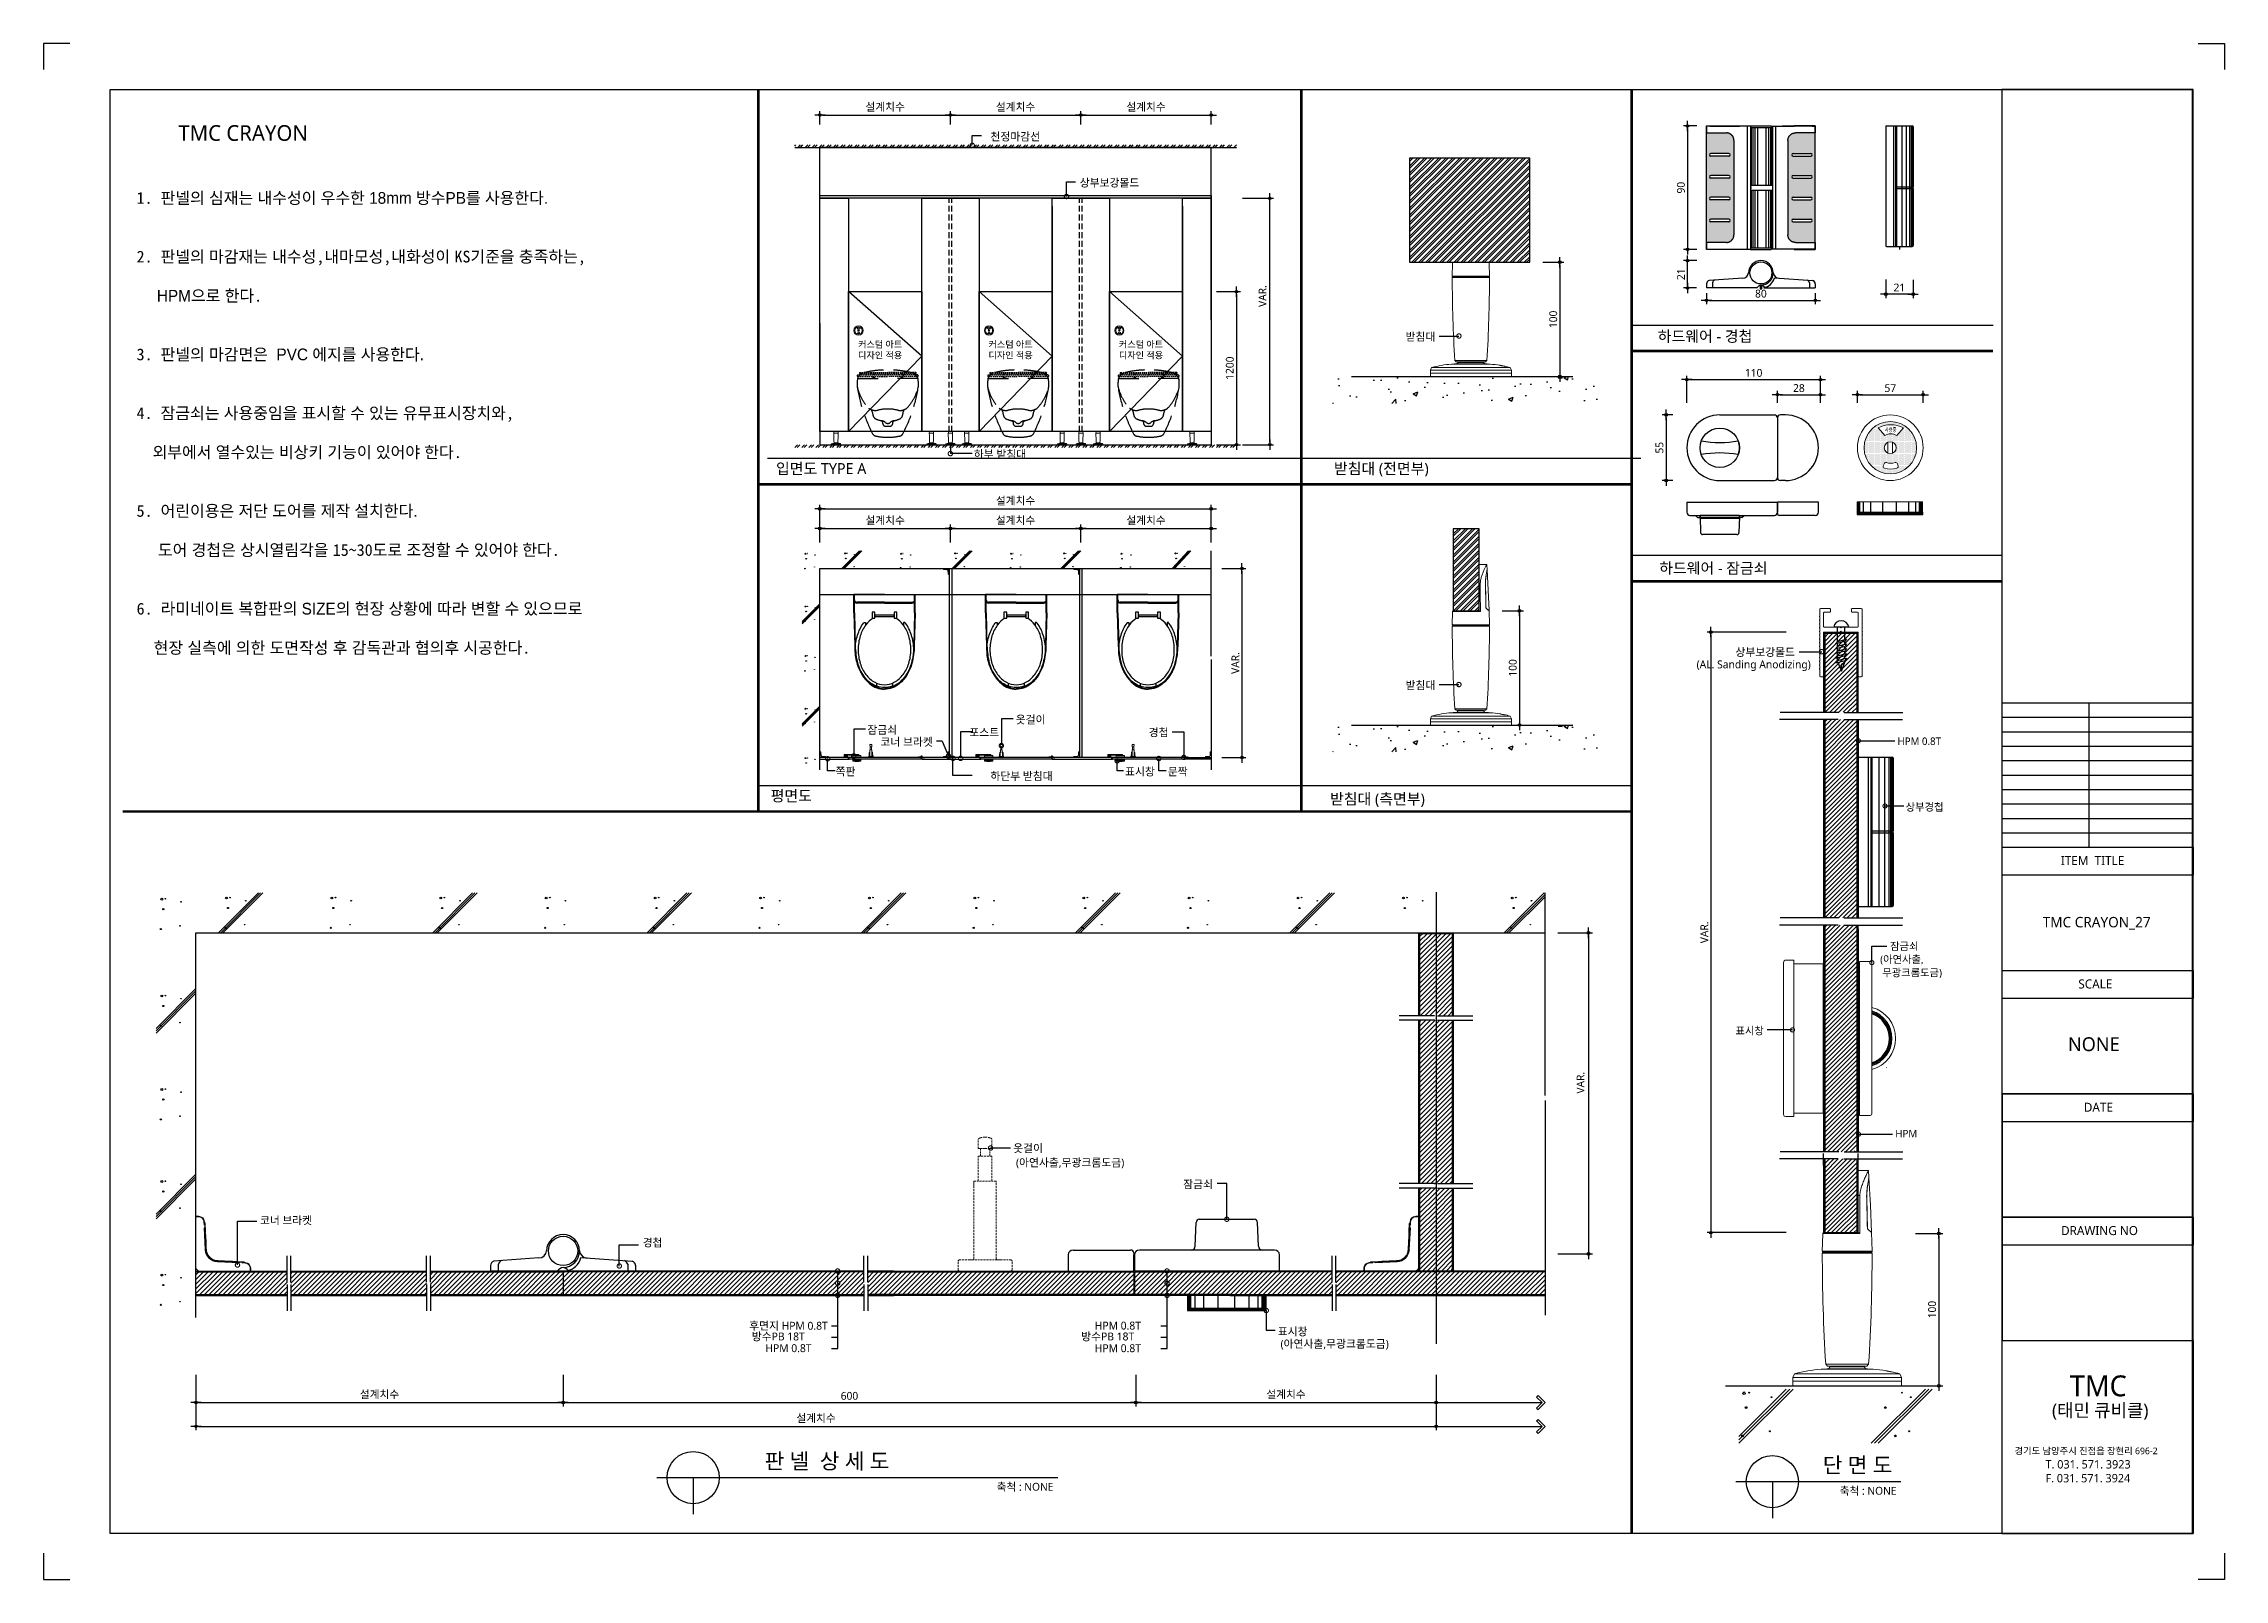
# Model space of a CAD drawing. Extents: x -256 to 8104, y -176 to 5714.
import ezdxf
from ezdxf.enums import TextEntityAlignment as Align

# ---------------------------------------------------------------- set-up
doc = ezdxf.new("R2010")
doc.units = 0
doc.header["$LTSCALE"] = 30
for name, pattern in [('CEN', [62, 60, -1, 0, -1]), ('HIDDEN', [0.375, 0.25, -0.125]), ('HIDDEN2', [4.7625, 3.175, -1.5875])]:
    doc.linetypes.add(name, pattern=pattern)
doc.layers.get('0').update_dxf_attribs({"linetype": 'CONTINUOUS'})
doc.layers.get('DEFPOINTS').update_dxf_attribs({"linetype": 'CONTINUOUS'})
for name, color, linetype in [('02---제품선', 4, 'CONTINUOUS'), ('0_toilet', 6, 'CONTINUOUS'), ('C', 2, 'CONTINUOUS'), ('curior-0Line', 252, 'CONTINUOUS'), ('DIM', 7, 'CONTINUOUS'), ('FIN', 5, 'CONTINUOUS'), ('HAT', 8, 'CONTINUOUS'), ('HID', 9, 'HIDDEN'), ('jac text', 7, 'CONTINUOUS'), ('TIT', 3, 'CONTINUOUS'), ('경첩', 4, 'CONTINUOUS'), ('기타', 1, 'CONTINUOUS'), ('문자', 3, 'CONTINUOUS'), ('부자재', 4, 'CONTINUOUS'), ('상부보강몰드', 4, 'HIDDEN2'), ('옷걸이', 4, 'CONTINUOUS'), ('잠금쇠(회전형)', 4, 'CONTINUOUS'), ('중심선', 1, 'CEN'), ('치수', 1, 'CONTINUOUS'), ('판넬', 2, 'CONTINUOUS'), ('해치', 8, 'CONTINUOUS')]:
    doc.layers.add(name, color=color, linetype=linetype)
doc.styles.add('HDW', font='gulim.ttc')
doc.styles.add('돋움', font='malgun.ttf')
doc.dimstyles.new('10', dxfattribs={"dimscale": 10, "dimtxt": 3, "dimasz": 1, "dimexe": 1.5, "dimexo": 2, "dimgap": 1, "dimtad": 1, "dimdec": 0, "dimlunit": 6, "dimtxsty": '돋움', "dimblk": 'DIMDOT', "dimcen": -1, "dimdle": 1.5, "dimclrt": 3, "dimazin": 3, "dimtfac": 1, "dimtdec": 0, "dimtix": 1, "dimtmove": 2, "dimatfit": 3, "dimldrblk": 'DIMDOT', "dimarcsym": 0})
pattern_1 = [(45, (60838.018, -6725.627), (-8.55643, 8.55643), [])]
pattern_2 = [(45, (60030.479, -6837.206), (-8.980256, 8.980256), [])]

# ---------------------------------------------------------------- blocks, each defined once
blk = doc.blocks.new('DIMDOT')
at = {"linetype": 'Continuous'}
blk.add_line((-2, 0), (2, 0), dxfattribs=at)
for radius in [0.5, 0.25]:
    blk.add_circle((0, 0), radius, dxfattribs=at)
blk = doc.blocks.new('*D719')
at = {"layer": 'DEFPOINTS', "color": 0}
for p in [(71575.8, -1249.7), (71075.8, -1306), (71575.8, -1306)]:
    blk.add_point(p, dxfattribs=at)
at = {"layer": 'DIM', "color": 0, "lineweight": -2, "ltscale": 10}
for p, q in [((71075.8, -1286), (71075.8, -1234.7)), ((71085.8, -1249.7), (71565.8, -1249.7)), ((71575.8, -1286), (71575.8, -1234.7))]:
    blk.add_line(p, q, dxfattribs=at)
at = {"layer": 'DIM', "color": 0, "lineweight": -2, "xscale": 10, "yscale": 10, "zscale": 10, "rotation": 180}
blk.add_blockref('DIMDOT', (71075.8, -1249.7), dxfattribs=at)
at = {"layer": 'DIM', "color": 0, "lineweight": -2, "xscale": 10, "yscale": 10, "zscale": 10}
blk.add_blockref('DIMDOT', (71575.8, -1249.7), dxfattribs=at)
at = {"layer": 'DIM', "color": 3, "insert": (71325.8, -1220.1), "char_height": 30, "attachment_point": 5, "style": '돋움'}
blk.add_mtext('설계치수', dxfattribs=at)
blk = doc.blocks.new('*D720')
at = {"layer": 'DEFPOINTS', "color": 0}
for p in [(72075.8, -1249.7), (71575.8, -1306), (72075.8, -1306)]:
    blk.add_point(p, dxfattribs=at)
at = {"layer": 'DIM', "color": 0, "lineweight": -2, "ltscale": 10}
for p, q in [((71575.8, -1286), (71575.8, -1234.7)), ((71585.8, -1249.7), (72065.8, -1249.7)), ((72075.8, -1286), (72075.8, -1234.7))]:
    blk.add_line(p, q, dxfattribs=at)
at = {"layer": 'DIM', "color": 0, "lineweight": -2, "xscale": 10, "yscale": 10, "zscale": 10, "rotation": 180}
blk.add_blockref('DIMDOT', (71575.8, -1249.7), dxfattribs=at)
at = {"layer": 'DIM', "color": 0, "lineweight": -2, "xscale": 10, "yscale": 10, "zscale": 10}
blk.add_blockref('DIMDOT', (72075.8, -1249.7), dxfattribs=at)
at = {"layer": 'DIM', "color": 3, "insert": (71825.8, -1220.1), "char_height": 30, "attachment_point": 5, "style": '돋움'}
blk.add_mtext('설계치수', dxfattribs=at)
blk = doc.blocks.new('*D721')
at = {"layer": 'DEFPOINTS', "color": 0}
for p in [(72575.8, -1249.7), (72075.8, -1306), (72575.8, -1306)]:
    blk.add_point(p, dxfattribs=at)
at = {"layer": 'DIM', "color": 0, "lineweight": -2, "ltscale": 10}
for p, q in [((72075.8, -1286), (72075.8, -1234.7)), ((72085.8, -1249.7), (72565.8, -1249.7)), ((72575.8, -1286), (72575.8, -1234.7))]:
    blk.add_line(p, q, dxfattribs=at)
at = {"layer": 'DIM', "color": 0, "lineweight": -2, "xscale": 10, "yscale": 10, "zscale": 10, "rotation": 180}
blk.add_blockref('DIMDOT', (72075.8, -1249.7), dxfattribs=at)
at = {"layer": 'DIM', "color": 0, "lineweight": -2, "xscale": 10, "yscale": 10, "zscale": 10}
blk.add_blockref('DIMDOT', (72575.8, -1249.7), dxfattribs=at)
at = {"layer": 'DIM', "color": 3, "insert": (72325.8, -1220.1), "char_height": 30, "attachment_point": 5, "style": '돋움'}
blk.add_mtext('설계치수', dxfattribs=at)
blk = doc.blocks.new('*D722')
at = {"layer": 'DEFPOINTS', "color": 0}
for p in [(72575.8, -1926.9), (72575.8, -2513.9), (72672.7, -2513.9)]:
    blk.add_point(p, dxfattribs=at)
at = {"layer": 'DIM', "color": 0, "lineweight": -2, "ltscale": 10}
for p, q in [((72595.8, -1926.9), (72687.7, -1926.9)), ((72672.7, -1936.9), (72672.7, -2503.9)), ((72595.8, -2513.9), (72687.7, -2513.9))]:
    blk.add_line(p, q, dxfattribs=at)
at = {"layer": 'DIM', "color": 0, "lineweight": -2, "xscale": 10, "yscale": 10, "zscale": 10}
for p, rotation in [((72672.7, -1926.9), 90), ((72672.7, -2513.9), 270)]:
    blk.add_blockref('DIMDOT', p, dxfattribs=dict(at, rotation=rotation))
at = {"layer": 'DIM', "color": 3, "insert": (72647.1, -2220.4), "char_height": 30, "attachment_point": 5, "rotation": 90, "style": '돋움'}
blk.add_mtext('1200', dxfattribs=at)
blk = doc.blocks.new('*D723')
at = {"layer": 'DEFPOINTS', "color": 0}
for p in [(72596.8, -2988.8), (72596.8, -3713.8), (72693.7, -3713.8)]:
    blk.add_point(p, dxfattribs=at)
at = {"layer": 'DIM', "color": 0, "lineweight": -2, "ltscale": 10}
for p, q in [((72616.8, -2988.8), (72708.7, -2988.8)), ((72693.7, -2998.8), (72693.7, -3703.8)), ((72616.8, -3713.8), (72708.7, -3713.8))]:
    blk.add_line(p, q, dxfattribs=at)
at = {"layer": 'DIM', "color": 0, "lineweight": -2, "xscale": 10, "yscale": 10, "zscale": 10}
for p, rotation in [((72693.7, -2988.8), 90), ((72693.7, -3713.8), 270)]:
    blk.add_blockref('DIMDOT', p, dxfattribs=dict(at, rotation=rotation))
at = {"layer": 'DIM', "color": 3, "insert": (72668.5, -3351.3), "char_height": 30, "attachment_point": 5, "rotation": 90, "style": '돋움'}
blk.add_mtext('VAR.', dxfattribs=at)
blk = doc.blocks.new('_DOTSMALL')
at = {"color": 0, "linetype": 'ByBlock', "const_width": 0.5}
blk.add_lwpolyline([(-0.0625, 0, 1), (0.0625, 0, 1)], format="xyb", close=True, dxfattribs=at)
blk = doc.blocks.new('A$C63EC304E')
at = {"layer": '치수', "color": 1, "xscale": 2.5, "yscale": 2.5, "zscale": 2.5, "rotation": 234.3098741996962}
blk.add_blockref('_DOTSMALL', (0.31, 0.31), dxfattribs=at)
blk = doc.blocks.new('A$C2BC9653E')
at = {"layer": '치수', "xscale": 0.3333333333333333, "yscale": 0.3333333333333333, "zscale": 0.3333333333333333}
blk.add_blockref('A$C63EC304E', (0, 0), dxfattribs=at)
blk = doc.blocks.new('A$C7FC71301')
at = {"layer": '치수', "rotation": 180}
blk.add_blockref('A$C2BC9653E', (0.21, 0.21), dxfattribs=at)
blk = doc.blocks.new('A$C4A20372B')
at = {"layer": '치수'}
blk.add_blockref('A$C7FC71301', (0, 0), dxfattribs=at)
blk = doc.blocks.new('A$C566469F5')
at = {"layer": '치수'}
blk.add_blockref('A$C4A20372B', (0, 0), dxfattribs=at)
blk = doc.blocks.new('A$C7E317CD4')
at = {"layer": '해치', "xscale": 2, "yscale": 2, "zscale": 2}
blk.add_blockref('A$C566469F5', (0, 0), dxfattribs=at)
blk = doc.blocks.new('A$C601D7F27')
at = {"layer": '치수'}
blk.add_blockref('A$C7E317CD4', (0, 0), dxfattribs=at)
blk = doc.blocks.new('A$C38802C08')
at = {"layer": '치수'}
blk.add_blockref('A$C601D7F27', (0, 0), dxfattribs=at)
blk = doc.blocks.new('*D724')
at = {"layer": 'DEFPOINTS', "color": 0}
for p in [(72575.8, -2835.2), (72075.8, -2908.4), (72575.8, -2908.4)]:
    blk.add_point(p, dxfattribs=at)
at = {"layer": 'DIM', "color": 0, "lineweight": -2, "ltscale": 10}
for p, q in [((72075.8, -2888.4), (72075.8, -2820.2)), ((72085.8, -2835.2), (72565.8, -2835.2)), ((72575.8, -2888.4), (72575.8, -2820.2))]:
    blk.add_line(p, q, dxfattribs=at)
at = {"layer": 'DIM', "color": 0, "lineweight": -2, "xscale": 10, "yscale": 10, "zscale": 10, "rotation": 180}
blk.add_blockref('DIMDOT', (72075.8, -2835.2), dxfattribs=at)
at = {"layer": 'DIM', "color": 0, "lineweight": -2, "xscale": 10, "yscale": 10, "zscale": 10}
blk.add_blockref('DIMDOT', (72575.8, -2835.2), dxfattribs=at)
at = {"layer": 'DIM', "color": 3, "insert": (72325.8, -2805.6), "char_height": 30, "attachment_point": 5, "style": '돋움'}
blk.add_mtext('설계치수', dxfattribs=at)
blk = doc.blocks.new('*D725')
at = {"layer": 'DEFPOINTS', "color": 0}
for p in [(72575.8, -2759.9), (71075.8, -2908.4), (72575.8, -2908.4)]:
    blk.add_point(p, dxfattribs=at)
at = {"layer": 'DIM', "color": 0, "lineweight": -2, "ltscale": 10}
for p, q in [((71075.8, -2888.4), (71075.8, -2744.9)), ((72575.8, -2888.4), (72575.8, -2744.9)), ((71085.8, -2759.9), (72565.8, -2759.9))]:
    blk.add_line(p, q, dxfattribs=at)
at = {"layer": 'DIM', "color": 0, "lineweight": -2, "xscale": 10, "yscale": 10, "zscale": 10, "rotation": 180}
blk.add_blockref('DIMDOT', (71075.8, -2759.9), dxfattribs=at)
at = {"layer": 'DIM', "color": 0, "lineweight": -2, "xscale": 10, "yscale": 10, "zscale": 10}
blk.add_blockref('DIMDOT', (72575.8, -2759.9), dxfattribs=at)
at = {"layer": 'DIM', "color": 3, "insert": (71825.8, -2730.2), "char_height": 30, "attachment_point": 5, "style": '돋움'}
blk.add_mtext('설계치수', dxfattribs=at)
blk = doc.blocks.new('*D726')
at = {"layer": 'DEFPOINTS', "color": 0}
for p in [(72075.8, -2835.2), (71575.8, -2908.4), (72075.8, -2908.4)]:
    blk.add_point(p, dxfattribs=at)
at = {"layer": 'DIM', "color": 0, "lineweight": -2, "ltscale": 10}
for p, q in [((71575.8, -2888.4), (71575.8, -2820.2)), ((71585.8, -2835.2), (72065.8, -2835.2)), ((72075.8, -2888.4), (72075.8, -2820.2))]:
    blk.add_line(p, q, dxfattribs=at)
at = {"layer": 'DIM', "color": 0, "lineweight": -2, "xscale": 10, "yscale": 10, "zscale": 10, "rotation": 180}
blk.add_blockref('DIMDOT', (71575.8, -2835.2), dxfattribs=at)
at = {"layer": 'DIM', "color": 0, "lineweight": -2, "xscale": 10, "yscale": 10, "zscale": 10}
blk.add_blockref('DIMDOT', (72075.8, -2835.2), dxfattribs=at)
at = {"layer": 'DIM', "color": 3, "insert": (71825.8, -2805.6), "char_height": 30, "attachment_point": 5, "style": '돋움'}
blk.add_mtext('설계치수', dxfattribs=at)
blk = doc.blocks.new('*D727')
at = {"layer": 'DEFPOINTS', "color": 0}
for p in [(71575.8, -2835.2), (71075.8, -2908.4), (71575.8, -2908.4)]:
    blk.add_point(p, dxfattribs=at)
at = {"layer": 'DIM', "color": 0, "lineweight": -2, "ltscale": 10}
for p, q in [((71075.8, -2888.4), (71075.8, -2820.2)), ((71085.8, -2835.2), (71565.8, -2835.2)), ((71575.8, -2888.4), (71575.8, -2820.2))]:
    blk.add_line(p, q, dxfattribs=at)
at = {"layer": 'DIM', "color": 0, "lineweight": -2, "xscale": 10, "yscale": 10, "zscale": 10, "rotation": 180}
blk.add_blockref('DIMDOT', (71075.8, -2835.2), dxfattribs=at)
at = {"layer": 'DIM', "color": 0, "lineweight": -2, "xscale": 10, "yscale": 10, "zscale": 10}
blk.add_blockref('DIMDOT', (71575.8, -2835.2), dxfattribs=at)
at = {"layer": 'DIM', "color": 3, "insert": (71325.8, -2805.6), "char_height": 30, "attachment_point": 5, "style": '돋움'}
blk.add_mtext('설계치수', dxfattribs=at)
blk = doc.blocks.new('*D728')
at = {"layer": 'DEFPOINTS', "color": 0}
for p in [(74911.2, -2264.3), (74399.2, -2373), (74911.2, -2373)]:
    blk.add_point(p, dxfattribs=at)
at = {"layer": 'DIM', "color": 0, "lineweight": -2, "ltscale": 10}
for p, q in [((74399.2, -2353), (74399.2, -2249.3)), ((74911.2, -2353), (74911.2, -2249.3)), ((74409.2, -2264.3), (74901.2, -2264.3))]:
    blk.add_line(p, q, dxfattribs=at)
at = {"layer": 'DIM', "color": 0, "lineweight": -2, "xscale": 10, "yscale": 10, "zscale": 10, "rotation": 180}
blk.add_blockref('DIMDOT', (74399.2, -2264.3), dxfattribs=at)
at = {"layer": 'DIM', "color": 0, "lineweight": -2, "xscale": 10, "yscale": 10, "zscale": 10}
blk.add_blockref('DIMDOT', (74911.2, -2264.3), dxfattribs=at)
at = {"layer": 'DIM', "color": 3, "insert": (74655.2, -2238.7), "char_height": 30, "attachment_point": 5, "style": '돋움'}
blk.add_mtext('110', dxfattribs=at)
blk = doc.blocks.new('*D729')
at = {"layer": 'DEFPOINTS', "color": 0}
for p in [(74911.2, -2322.3), (74746.2, -2373), (74911.2, -2373)]:
    blk.add_point(p, dxfattribs=at)
at = {"layer": 'DIM', "color": 0, "lineweight": -2, "ltscale": 10}
for p, q in [((74746.2, -2353), (74746.2, -2307.3)), ((74756.2, -2322.3), (74901.2, -2322.3)), ((74911.2, -2353), (74911.2, -2307.3))]:
    blk.add_line(p, q, dxfattribs=at)
at = {"layer": 'DIM', "color": 0, "lineweight": -2, "xscale": 10, "yscale": 10, "zscale": 10, "rotation": 180}
blk.add_blockref('DIMDOT', (74746.2, -2322.3), dxfattribs=at)
at = {"layer": 'DIM', "color": 0, "lineweight": -2, "xscale": 10, "yscale": 10, "zscale": 10}
blk.add_blockref('DIMDOT', (74911.2, -2322.3), dxfattribs=at)
at = {"layer": 'DIM', "color": 3, "insert": (74828.7, -2296.8), "char_height": 30, "attachment_point": 5, "style": '돋움'}
blk.add_mtext('28', dxfattribs=at)
blk = doc.blocks.new('*D730')
at = {"layer": 'DEFPOINTS', "color": 0}
for p in [(75305, -2322.3), (75053, -2373), (75305, -2373)]:
    blk.add_point(p, dxfattribs=at)
at = {"layer": 'DIM', "color": 0, "lineweight": -2, "ltscale": 10}
for p, q in [((75053, -2353), (75053, -2307.3)), ((75063, -2322.3), (75295, -2322.3)), ((75305, -2353), (75305, -2307.3))]:
    blk.add_line(p, q, dxfattribs=at)
at = {"layer": 'DIM', "color": 0, "lineweight": -2, "xscale": 10, "yscale": 10, "zscale": 10, "rotation": 180}
blk.add_blockref('DIMDOT', (75053, -2322.3), dxfattribs=at)
at = {"layer": 'DIM', "color": 0, "lineweight": -2, "xscale": 10, "yscale": 10, "zscale": 10}
blk.add_blockref('DIMDOT', (75305, -2322.3), dxfattribs=at)
at = {"layer": 'DIM', "color": 3, "insert": (75179, -2297), "char_height": 30, "attachment_point": 5, "style": '돋움'}
blk.add_mtext('57', dxfattribs=at)
blk = doc.blocks.new('*D731')
at = {"layer": 'DEFPOINTS', "color": 0}
for p in [(74456.9, -1291.6), (74401.9, -1764.7), (74456.9, -1764.7)]:
    blk.add_point(p, dxfattribs=at)
at = {"layer": 'DIM', "color": 0, "lineweight": -2, "ltscale": 10}
for p, q in [((74436.9, -1291.6), (74386.9, -1291.6)), ((74401.9, -1301.6), (74401.9, -1754.7)), ((74436.9, -1764.7), (74386.9, -1764.7))]:
    blk.add_line(p, q, dxfattribs=at)
at = {"layer": 'DIM', "color": 0, "lineweight": -2, "xscale": 10, "yscale": 10, "zscale": 10}
for p, rotation in [((74401.9, -1291.6), 90), ((74401.9, -1764.7), 270)]:
    blk.add_blockref('DIMDOT', p, dxfattribs=dict(at, rotation=rotation))
at = {"layer": 'DIM', "color": 3, "insert": (74376.4, -1528.2), "char_height": 30, "attachment_point": 5, "rotation": 90, "style": '돋움'}
blk.add_mtext('90', dxfattribs=at)
blk = doc.blocks.new('*D732')
at = {"layer": 'DEFPOINTS', "color": 0}
for p in [(74474.5, -1912.9), (74891.6, -1912.9), (74891.6, -1960.3)]:
    blk.add_point(p, dxfattribs=at)
at = {"layer": 'DIM', "color": 0, "lineweight": -2, "ltscale": 10}
for p, q in [((74474.5, -1932.9), (74474.5, -1975.3)), ((74484.5, -1960.3), (74881.6, -1960.3)), ((74891.6, -1932.9), (74891.6, -1975.3))]:
    blk.add_line(p, q, dxfattribs=at)
at = {"layer": 'DIM', "color": 0, "lineweight": -2, "xscale": 10, "yscale": 10, "zscale": 10, "rotation": 180}
blk.add_blockref('DIMDOT', (74474.5, -1960.3), dxfattribs=at)
at = {"layer": 'DIM', "color": 0, "lineweight": -2, "xscale": 10, "yscale": 10, "zscale": 10}
blk.add_blockref('DIMDOT', (74891.6, -1960.3), dxfattribs=at)
at = {"layer": 'DIM', "color": 3, "insert": (74683, -1934.8), "char_height": 30, "attachment_point": 5, "style": '돋움'}
blk.add_mtext('80', dxfattribs=at)
blk = doc.blocks.new('*D733')
at = {"layer": 'DEFPOINTS', "color": 0}
for p in [(74401.9, -1807.9), (74456.9, -1807.9), (74456.2, -1912.9)]:
    blk.add_point(p, dxfattribs=at)
at = {"layer": 'DIM', "color": 0, "lineweight": -2, "ltscale": 10}
for p, q in [((74436.9, -1807.9), (74386.9, -1807.9)), ((74401.9, -1902.9), (74401.9, -1817.9)), ((74436.2, -1912.9), (74386.9, -1912.9))]:
    blk.add_line(p, q, dxfattribs=at)
at = {"layer": 'DIM', "color": 0, "lineweight": -2, "xscale": 10, "yscale": 10, "zscale": 10}
for p, rotation in [((74401.9, -1807.9), 90), ((74401.9, -1912.9), 270)]:
    blk.add_blockref('DIMDOT', p, dxfattribs=dict(at, rotation=rotation))
at = {"layer": 'DIM', "color": 3, "insert": (74376.5, -1860.4), "char_height": 30, "attachment_point": 5, "rotation": 90, "style": '돋움'}
blk.add_mtext('21', dxfattribs=at)
blk = doc.blocks.new('*D734')
at = {"layer": 'DEFPOINTS', "color": 0}
for p in [(75161.4, -1860.8), (75266.4, -1861.5), (75161.4, -1936.4)]:
    blk.add_point(p, dxfattribs=at)
at = {"layer": 'DIM', "color": 0, "lineweight": -2, "ltscale": 10}
for p, q in [((75161.4, -1880.8), (75161.4, -1951.4)), ((75266.4, -1881.5), (75266.4, -1951.4)), ((75256.4, -1936.4), (75171.4, -1936.4))]:
    blk.add_line(p, q, dxfattribs=at)
at = {"layer": 'DIM', "color": 0, "lineweight": -2, "xscale": 10, "yscale": 10, "zscale": 10, "rotation": 180}
blk.add_blockref('DIMDOT', (75161.4, -1936.4), dxfattribs=at)
at = {"layer": 'DIM', "color": 0, "lineweight": -2, "xscale": 10, "yscale": 10, "zscale": 10}
blk.add_blockref('DIMDOT', (75266.4, -1936.4), dxfattribs=at)
at = {"layer": 'DIM', "color": 3, "insert": (75213.9, -1911.1), "char_height": 30, "attachment_point": 5, "style": '돋움'}
blk.add_mtext('21', dxfattribs=at)
blk = doc.blocks.new('A$C10E41893')
at = {"layer": '부자재'}
for p, q in [((6, 0), (6, 196)), ((123, 196), (6, 196)), ((123, 192), (6, 192)), ((55, 0), (55, 177)), ((61, 0), (61, 177)), ((6, 0), (6, -196)), ((55, 0), (55, -177)), ((61, 0), (61, -177)), ((123, -192), (6, -192)), ((123, -196), (6, -196))]:
    blk.add_line(p, q, dxfattribs=at)
for points in [[(123, 196, -0.012538), (123, 196), (335, 190, -0.055395), (445, 175, -0.154276), (577, 93, -0.179504), (612, 0, -0.179504)], [(123, 192, -0.012538), (123, 192), (335, 187, -0.055395), (444, 172, -0.154276), (574, 91, -0.179504), (608, 0, -0.179504)], [(157, -72, 0.089162), (200, -119, 0.085733), (270, -155, 0.075373), (359, -168, 0.075373), (447, -155, 0.085733), (517, -119, 0.106084), (567, -62, 0.126931), (583, 0, 0.126931), (567, 62, 0.106084), (517, 119, 0.085733), (447, 155, 0.075373), (359, 168, 0.075373), (270, 155, 0.085733), (200, 119, 0.089162), (157, 72)], [(572, 51), (589, 51), (589, 60, 0.021185), (583, 71, 0.106084), (528, 134, 0.085733), (453, 172, 0.075373), (359, 187, 0.075373), (265, 172, 0.085733), (189, 134, 0.007337), (184, 130), (184, 122), (205, 122)], [(123, -196, 0.012538), (123, -196), (335, -190, 0.055395), (445, -175, 0.154276), (577, -93, 0.179504), (612, 0, 0.179504)], [(123, -192, 0.012538), (123, -192), (335, -187, 0.055395), (444, -172, 0.154276), (574, -91, 0.179504), (608, 0, 0.179504)], [(589, -51, 0.090214), (598, 0, 0.090214), (589, 51, 0.106084)], [(572, -51), (589, -51), (589, -60, -0.021185), (583, -71, -0.106084), (528, -134, -0.085733), (453, -172, -0.075373), (359, -187, -0.075373), (265, -172, -0.085733), (189, -134, -0.007337), (184, -130), (184, -122), (205, -122)]]:
    blk.add_lwpolyline(points, format="xyb", dxfattribs=at)
blk.add_lwpolyline([(138, -61), (119, -61), (119, -79), (157, -79), (157, -61), (138, -61), (147, -61), (147, 61), (138, 61), (157, 61), (157, 79), (119, 79), (119, 61), (138, 61), (138, -61), (119, -61)], dxfattribs=at)
for centre, start, end in [((40, 177), 0, 90), ((46, 177), 0, 90), ((40, -177), 270, 0), ((46, -177), 270, 0)]:
    blk.add_arc(centre, 15, start, end, dxfattribs=at)
blk = doc.blocks.new('A$C460A2A32')
at = {"color": 0}
for p, q in [((3, 20), (0, 16)), ((3, 20), (9, 20)), ((4, 10), (162, 10)), ((9, 20), (162, 20)), ((13, 32), (11, 30)), ((13, 32), (162, 32)), ((13, 27), (162, 27)), ((312, 32), (162, 32)), ((312, 27), (162, 27)), ((316, 20), (162, 20)), ((321, 10), (162, 10)), ((312, 32), (313, 30)), ((322, 20), (316, 20)), ((322, 20), (324, 16))]:
    blk.add_line(p, q, dxfattribs=at)
for centre, radius, start, end in [((4, 14), 4, 150.0107, 270), ((13, 29), 2, 135, 270), ((109, 28), 26, 182.6717, 198.4118), ((109, 10), 26, 180, 202.6199), ((107, 28), 23, 183.0205, 200.9186), ((107, 10), 23, 180, 205.7715), ((69, 10), 23, 334.2285, 0), ((69, 28), 23, 339.0814, 356.9795), ((67, 10), 26, 337.3801, 0), ((67, 28), 26, 341.5882, 357.3283), ((257, 10), 26, 180, 202.6199), ((257, 28), 26, 182.6717, 198.4118), ((256, 28), 23, 183.0205, 200.9186), ((256, 10), 23, 180, 205.7715), ((217, 10), 23, 334.2285, 0), ((217, 28), 23, 339.0814, 356.9795), ((216, 28), 26, 341.5882, 357.3283), ((216, 10), 26, 337.3801, 0), ((312, 29), 2, 270, 45), ((321, 14), 4, 270, 29.9893)]:
    blk.add_arc(centre, radius, start, end, dxfattribs=at)
blk = doc.blocks.new('*D735')
at = {"layer": 'DEFPOINTS', "color": 0}
for p in [(74364.9, -2399.5), (74319.3, -2651.5), (74364.9, -2651.5)]:
    blk.add_point(p, dxfattribs=at)
at = {"layer": 'DIM', "color": 0, "lineweight": -2, "ltscale": 10}
for p, q in [((74344.9, -2399.5), (74304.3, -2399.5)), ((74319.3, -2409.5), (74319.3, -2641.5)), ((74344.9, -2651.5), (74304.3, -2651.5))]:
    blk.add_line(p, q, dxfattribs=at)
at = {"layer": 'DIM', "color": 0, "lineweight": -2, "xscale": 10, "yscale": 10, "zscale": 10}
for p, rotation in [((74319.3, -2399.5), 90), ((74319.3, -2651.5), 270)]:
    blk.add_blockref('DIMDOT', p, dxfattribs=dict(at, rotation=rotation))
at = {"layer": 'DIM', "color": 3, "insert": (74294, -2525.5), "char_height": 30, "attachment_point": 5, "rotation": 90, "style": '돋움'}
blk.add_mtext('55', dxfattribs=at)
blk = doc.blocks.new('*D736')
at = {"layer": 'DEFPOINTS', "color": 0}
for p in [(74800.2, -3232.6), (74491.5, -5535.8), (74800.2, -5535.8)]:
    blk.add_point(p, dxfattribs=at)
at = {"layer": 'DIM', "color": 0, "lineweight": -2, "ltscale": 10}
for p, q in [((74780.2, -3232.6), (74476.5, -3232.6)), ((74491.5, -3242.6), (74491.5, -5525.8)), ((74780.2, -5535.8), (74476.5, -5535.8))]:
    blk.add_line(p, q, dxfattribs=at)
at = {"layer": 'DIM', "color": 0, "lineweight": -2, "xscale": 10, "yscale": 10, "zscale": 10}
for p, rotation in [((74491.5, -3232.6), 90), ((74491.5, -5535.8), 270)]:
    blk.add_blockref('DIMDOT', p, dxfattribs=dict(at, rotation=rotation))
at = {"layer": 'DIM', "color": 3, "insert": (74466.2, -4384.2), "char_height": 30, "attachment_point": 5, "rotation": 90, "style": '돋움'}
blk.add_mtext('VAR.', dxfattribs=at)
blk = doc.blocks.new('A$C13EB2441')
for p, q in [((0.84, 7.37), (0.84, 14.11)), ((0.84, 6.74), (0.84, 0))]:
    blk.add_line(p, q)
blk = doc.blocks.new('*D737')
at = {"layer": 'DEFPOINTS', "color": 0}
for p in [(75255.9, -5538.8), (75265.1, -6123.1), (75364.9, -6123.1)]:
    blk.add_point(p, dxfattribs=at)
at = {"layer": 'DIM', "color": 0, "lineweight": -2, "ltscale": 10}
for p, q in [((75275.9, -5538.8), (75379.9, -5538.8)), ((75364.9, -5548.8), (75364.9, -6113.1)), ((75285.1, -6123.1), (75379.9, -6123.1))]:
    blk.add_line(p, q, dxfattribs=at)
at = {"layer": 'DIM', "color": 0, "lineweight": -2, "xscale": 10, "yscale": 10, "zscale": 10}
for p, rotation in [((75364.9, -5538.8), 90), ((75364.9, -6123.1), 270)]:
    blk.add_blockref('DIMDOT', p, dxfattribs=dict(at, rotation=rotation))
at = {"layer": 'DIM', "color": 3, "insert": (75339.3, -5830.9), "char_height": 30, "attachment_point": 5, "rotation": 90, "style": '돋움'}
blk.add_mtext('100', dxfattribs=at)
blk = doc.blocks.new('*D738')
at = {"layer": 'DEFPOINTS', "color": 0}
for p in [(73671.3, -3150.9), (73614.6, -3589.1), (73757.5, -3589.1)]:
    blk.add_point(p, dxfattribs=at)
at = {"layer": 'DIM', "color": 0, "lineweight": -2, "ltscale": 10}
for p, q in [((73691.3, -3150.9), (73772.5, -3150.9)), ((73757.5, -3160.9), (73757.5, -3579.1)), ((73634.6, -3589.1), (73772.5, -3589.1))]:
    blk.add_line(p, q, dxfattribs=at)
at = {"layer": 'DIM', "color": 0, "lineweight": -2, "xscale": 10, "yscale": 10, "zscale": 10}
for p, rotation in [((73757.5, -3150.9), 90), ((73757.5, -3589.1), 270)]:
    blk.add_blockref('DIMDOT', p, dxfattribs=dict(at, rotation=rotation))
at = {"layer": 'DIM', "color": 3, "insert": (73731.9, -3370), "char_height": 30, "attachment_point": 5, "rotation": 90, "style": '돋움'}
blk.add_mtext('100', dxfattribs=at)
blk = doc.blocks.new('*D739')
at = {"layer": 'DEFPOINTS', "color": 0}
for p in [(72675.2, -1568.9), (72800.1, -1568.9), (72675.2, -2513.9)]:
    blk.add_point(p, dxfattribs=at)
at = {"layer": 'DIM', "color": 0, "lineweight": -2, "ltscale": 10}
for p, q in [((72695.2, -1568.9), (72815.1, -1568.9)), ((72800.1, -2503.9), (72800.1, -1578.9)), ((72695.2, -2513.9), (72815.1, -2513.9))]:
    blk.add_line(p, q, dxfattribs=at)
at = {"layer": 'DIM', "color": 0, "lineweight": -2, "xscale": 10, "yscale": 10, "zscale": 10}
for p, rotation in [((72800.1, -1568.9), 90), ((72800.1, -2513.9), 270)]:
    blk.add_blockref('DIMDOT', p, dxfattribs=dict(at, rotation=rotation))
at = {"layer": 'DIM', "color": 3, "insert": (72772.8, -1944), "char_height": 30, "attachment_point": 5, "rotation": 90, "style": '돋움'}
blk.add_mtext('VAR.', dxfattribs=at)
blk = doc.blocks.new('*D740')
at = {"layer": 'DEFPOINTS', "color": 0}
for p in [(73826.4, -1814.2), (73769.7, -2252.4), (73912.6, -2252.4)]:
    blk.add_point(p, dxfattribs=at)
at = {"layer": 'DIM', "color": 0, "lineweight": -2, "ltscale": 10}
for p, q in [((73846.4, -1814.2), (73927.6, -1814.2)), ((73912.6, -1824.2), (73912.6, -2242.4)), ((73789.7, -2252.4), (73927.6, -2252.4))]:
    blk.add_line(p, q, dxfattribs=at)
at = {"layer": 'DIM', "color": 0, "lineweight": -2, "xscale": 10, "yscale": 10, "zscale": 10}
for p, rotation in [((73912.6, -1814.2), 90), ((73912.6, -2252.4), 270)]:
    blk.add_blockref('DIMDOT', p, dxfattribs=dict(at, rotation=rotation))
at = {"layer": 'DIM', "color": 3, "insert": (73887, -2033.3), "char_height": 30, "attachment_point": 5, "rotation": 90, "style": '돋움'}
blk.add_mtext('100', dxfattribs=at)
blk = doc.blocks.new('*D741')
at = {"layer": 'DEFPOINTS', "color": 0}
for p in [(68683.9, -6061.7), (70091, -6061.7), (70091, -6187.4)]:
    blk.add_point(p, dxfattribs=at)
at = {"layer": 'DIM', "color": 0, "lineweight": -2, "ltscale": 10}
for p, q in [((68683.9, -6081.7), (68683.9, -6202.4)), ((70091, -6081.7), (70091, -6202.4)), ((68693.9, -6187.4), (70081, -6187.4))]:
    blk.add_line(p, q, dxfattribs=at)
at = {"layer": 'DIM', "color": 0, "lineweight": -2, "xscale": 10, "yscale": 10, "zscale": 10, "rotation": 180}
blk.add_blockref('DIMDOT', (68683.9, -6187.4), dxfattribs=at)
at = {"layer": 'DIM', "color": 0, "lineweight": -2, "xscale": 10, "yscale": 10, "zscale": 10}
blk.add_blockref('DIMDOT', (70091, -6187.4), dxfattribs=at)
at = {"layer": 'DIM', "color": 3, "insert": (69387.4, -6157.7), "char_height": 30, "attachment_point": 5, "style": '돋움'}
blk.add_mtext('설계치수', dxfattribs=at)
blk = doc.blocks.new('*D742')
at = {"layer": 'DEFPOINTS', "color": 0}
for p in [(68683.9, -6061.7), (73437.8, -6061.7), (73437.8, -6278.9)]:
    blk.add_point(p, dxfattribs=at)
at = {"layer": 'DIM', "color": 0, "lineweight": -2, "ltscale": 10}
for p, q in [((68683.9, -6081.7), (68683.9, -6293.9)), ((73437.8, -6081.7), (73437.8, -6293.9)), ((68693.9, -6278.9), (73427.8, -6278.9))]:
    blk.add_line(p, q, dxfattribs=at)
at = {"layer": 'DIM', "color": 0, "lineweight": -2, "xscale": 10, "yscale": 10, "zscale": 10, "rotation": 180}
blk.add_blockref('DIMDOT', (68683.9, -6278.9), dxfattribs=at)
at = {"layer": 'DIM', "color": 0, "lineweight": -2, "xscale": 10, "yscale": 10, "zscale": 10}
blk.add_blockref('DIMDOT', (73437.8, -6278.9), dxfattribs=at)
at = {"layer": 'DIM', "color": 3, "insert": (71060.8, -6249.2), "char_height": 30, "attachment_point": 5, "style": '돋움'}
blk.add_mtext('설계치수', dxfattribs=at)
blk = doc.blocks.new('*D743')
at = {"layer": 'DEFPOINTS', "color": 0}
for p in [(72286.9, -6061.7), (73437.8, -6061.7), (73437.8, -6187.4)]:
    blk.add_point(p, dxfattribs=at)
at = {"layer": 'DIM', "color": 0, "lineweight": -2, "ltscale": 10}
for p, q in [((72286.9, -6081.7), (72286.9, -6202.4)), ((73437.8, -6081.7), (73437.8, -6202.4)), ((72296.9, -6187.4), (73427.8, -6187.4))]:
    blk.add_line(p, q, dxfattribs=at)
at = {"layer": 'DIM', "color": 0, "lineweight": -2, "xscale": 10, "yscale": 10, "zscale": 10, "rotation": 180}
blk.add_blockref('DIMDOT', (72286.9, -6187.4), dxfattribs=at)
at = {"layer": 'DIM', "color": 0, "lineweight": -2, "xscale": 10, "yscale": 10, "zscale": 10}
blk.add_blockref('DIMDOT', (73437.8, -6187.4), dxfattribs=at)
at = {"layer": 'DIM', "color": 3, "insert": (72862.4, -6157.7), "char_height": 30, "attachment_point": 5, "style": '돋움'}
blk.add_mtext('설계치수', dxfattribs=at)
blk = doc.blocks.new('*D744')
at = {"layer": 'DEFPOINTS', "color": 0}
for p in [(70091, -6061.7), (72286.9, -6061.7), (72286.9, -6187.4)]:
    blk.add_point(p, dxfattribs=at)
at = {"layer": 'DIM', "color": 0, "lineweight": -2, "ltscale": 10}
for p, q in [((70091, -6081.7), (70091, -6202.4)), ((72286.9, -6081.7), (72286.9, -6202.4)), ((70101, -6187.4), (72276.9, -6187.4))]:
    blk.add_line(p, q, dxfattribs=at)
at = {"layer": 'DIM', "color": 0, "lineweight": -2, "xscale": 10, "yscale": 10, "zscale": 10, "rotation": 180}
blk.add_blockref('DIMDOT', (70091, -6187.4), dxfattribs=at)
at = {"layer": 'DIM', "color": 0, "lineweight": -2, "xscale": 10, "yscale": 10, "zscale": 10}
blk.add_blockref('DIMDOT', (72286.9, -6187.4), dxfattribs=at)
at = {"layer": 'DIM', "color": 3, "insert": (71189, -6161.9), "char_height": 30, "attachment_point": 5, "style": '돋움'}
blk.add_mtext('600', dxfattribs=at)
blk = doc.blocks.new('A$C06B31977')
for p, q in [((1.26, 11.06), (1.26, 21.17)), ((1.26, 10.11), (1.26, 0))]:
    blk.add_line(p, q)
blk = doc.blocks.new('*D745')
at = {"layer": 'DEFPOINTS', "color": 0}
for p in [(73884.6, -4386), (73884.6, -5617.4), (74022.4, -5617.4)]:
    blk.add_point(p, dxfattribs=at)
at = {"layer": 'DIM', "color": 0, "lineweight": -2, "ltscale": 10}
for p, q in [((73904.6, -4386), (74037.4, -4386)), ((74022.4, -4396), (74022.4, -5607.4)), ((73904.6, -5617.4), (74037.4, -5617.4))]:
    blk.add_line(p, q, dxfattribs=at)
at = {"layer": 'DIM', "color": 0, "lineweight": -2, "xscale": 10, "yscale": 10, "zscale": 10}
for p, rotation in [((74022.4, -4386), 90), ((74022.4, -5617.4), 270)]:
    blk.add_blockref('DIMDOT', p, dxfattribs=dict(at, rotation=rotation))
at = {"layer": 'DIM', "color": 3, "insert": (73991.7, -4960.8), "char_height": 30, "attachment_point": 5, "rotation": 90, "style": '돋움'}
blk.add_mtext('VAR.', dxfattribs=at)
blk = doc.blocks.new('CRAYON_27', base_point=(68355.6, -6689.9))
at = {"layer": 'HAT'}
h = blk.add_hatch(dxfattribs=at)
h.set_pattern_fill('ANSI32', color=256, scale=2, style=0)
h.set_pattern_definition([(45, (59739.715, -7007.093), (-13.470384, 13.470384), []), (45, (59748.695, -7007.093), (-13.470384, 13.470384), [])])
h.paths.add_polyline_path([(70979.1, -1364.1), (72672.7, -1364.1), (72672.7, -1374.1), (70979.1, -1374.1)])
h = blk.add_hatch(dxfattribs=at)
h.set_pattern_fill('ANSI32', color=256, scale=2, style=0)
h.set_pattern_definition([(45, (60034.084, -6865.616), (-13.470384, 13.470384), []), (45, (60043.064, -6865.616), (-13.470384, 13.470384), [])])
h.paths.add_polyline_path([(73637, -1814.2), (73797, -1814.2), (73797, -1414.9), (73336.2, -1414.9), (73336.2, -1814.2)])
h = blk.add_hatch(dxfattribs=at)
h.set_pattern_fill('ANSI32', color=256, scale=2, style=0)
h.set_pattern_definition([(45, (59739.715, -6825.113), (-13.470384, 13.470384), []), (45, (59748.695, -6825.113), (-13.470384, 13.470384), [])])
h.paths.add_polyline_path([(70979.1, -2524.4), (72672.7, -2524.4), (72672.7, -2514.4), (70979.1, -2514.4)])
h = blk.add_hatch(dxfattribs=at)
h.set_pattern_fill('ANSI32', color=256, scale=2, style=0)
h.set_pattern_definition([(45, (60056.944, -6965.801), (-13.470384, 13.470384), []), (45, (60065.925, -6965.801), (-13.470384, 13.470384), [])])
h.paths.add_polyline_path([(73503.4, -3151), (73602.9, -3151), (73602.9, -2836.6), (73503.4, -2836.6)])
at = {"layer": 'HAT', "transparency": 33554687}
h = blk.add_hatch(dxfattribs=at)
h.set_pattern_fill('ANSI31', color=256, scale=3.811219)
h.set_pattern_definition(pattern_1)
h.paths.add_polyline_path([(74981.5, -3540.3), (75002.6, -3540.3), (75051.6, -3540.3), (75051.6, -3237.3), (74927.7, -3237.3), (74927.7, -3540.3)])
at = {"layer": 'HAT'}
h = blk.add_hatch(dxfattribs=at)
h.set_pattern_fill('ANSI31', color=256, scale=3.811219, style=0)
h.set_pattern_definition(pattern_1)
edge = h.paths.add_edge_path()
edge.add_line((75051.6, -3614.4), (74995, -3614.4))
edge.add_arc((74993, -3614.4), 1.99, -54.30987, 0, ccw=False)
edge.add_arc((74993, -3614.4), 1.99, 125.69013, 305.69013, ccw=False)
edge.add_arc((74993, -3614.4), 1.99, 0, 125.69013, ccw=False)
edge.add_line((74995, -3614.4), (75051.6, -3614.4))
edge.add_line((75051.6, -3614.4), (75051.6, -3567.9))
edge.add_line((75051.6, -3567.9), (75041.8, -3567.9))
edge.add_spline(control_points=[(75039.1, -3575.4), (75040, -3572.9), (75040.9, -3570.4), (75041.8, -3567.9)], knot_values=[0, 0, 0, 0, 0.152076, 0.152076, 0.152076, 0.152076], degree=3, periodic=0)
edge.add_line((75041.8, -3567.9), (74989.7, -3567.9))
edge.add_line((74989.7, -3567.9), (74989.7, -4328.8))
edge.add_line((74989.7, -4328.8), (75043.7, -4328.8))
edge.add_spline(control_points=[(75043.7, -4328.8), (75046.7, -4320.4), (75049.6, -4313), (75051.6, -4309.4)], knot_values=[0.152076, 0.152076, 0.152076, 0.152076, 0.673721, 0.673721, 0.673721, 0.673721], degree=3, periodic=0)
edge.add_spline(control_points=[(75053.9, -4328.8), (75054.4, -4319.2), (75055.4, -4304.6), (75052.6, -4307.4), (75051.6, -4309.4)], knot_values=[0.673721, 0.673721, 0.673721, 0.673721, 1.332503, 1.60798, 1.60798, 1.60798, 1.60798], degree=3, periodic=0)
edge.add_line((75051.6, -4309.4), (75051.6, -3614.4))
h.paths.add_polyline_path([(74989.7, -3567.9), (74927.7, -3567.9), (74927.7, -4328.8), (74989.7, -4328.8)])
h = blk.add_hatch(dxfattribs=at)
h.set_pattern_fill('ANSI31', color=256, scale=3.811219, style=0)
h.set_pattern_definition(pattern_1)
h.paths.add_polyline_path([(74989.7, -4791.4), (74927.7, -4791.4), (74927.7, -5225.4), (74989.7, -5225.4), (74989.7, -5121.1, -0.567825), (74989.7, -5117.7)])
h.paths.add_polyline_path([(75051.6, -4791.4), (74989.7, -4791.4), (74989.7, -5117.7, -0.582142), (74992.7, -5119.4), (75051.6, -5119.4)])
edge = h.paths.add_edge_path()
edge.add_line((75051.6, -5119.4), (74992.7, -5119.4))
edge.add_arc((74990.7, -5119.4), 1.99, -54.30987, 0, ccw=False)
edge.add_arc((74990.7, -5119.4), 1.99, 239.17799, 305.69013, ccw=False)
edge.add_line((74989.7, -5121.1), (74989.7, -5225.4))
edge.add_line((74989.7, -5225.4), (75043.7, -5225.4))
edge.add_spline(control_points=[(75043.7, -5225.4), (75046.7, -5217.1), (75049.6, -5209.6), (75051.6, -5206)], knot_values=[0.152076, 0.152076, 0.152076, 0.152076, 0.673721, 0.673721, 0.673721, 0.673721], degree=3, periodic=0)
edge.add_line((75051.6, -5206), (75051.6, -5119.4))
h.paths.add_polyline_path([(74989.7, -4356.4), (74927.7, -4356.4), (74927.7, -4791.4), (74989.7, -4791.4)])
edge = h.paths.add_edge_path()
edge.add_line((75051.6, -4356.4), (75041.8, -4356.4))
edge.add_spline(control_points=[(75039.1, -4363.8), (75040, -4361.3), (75040.9, -4358.8), (75041.8, -4356.4)], knot_values=[0, 0, 0, 0, 0.152076, 0.152076, 0.152076, 0.152076], degree=3, periodic=0)
edge.add_line((75041.8, -4356.4), (74989.7, -4356.4))
edge.add_line((74989.7, -4356.4), (74989.7, -4791.4))
edge.add_line((74989.7, -4791.4), (75051.6, -4791.4))
edge.add_line((75051.6, -4791.4), (75051.6, -4356.4))
at = {"layer": 'HAT', "transparency": 33554687}
h = blk.add_hatch(dxfattribs=at)
h.set_pattern_fill('ANSI31', color=256, scale=3.811219, style=0)
h.set_pattern_definition(pattern_1)
h.paths.add_polyline_path([(74979.6, -5253.1), (74927.7, -5253.1), (74927.7, -5535.8), (74989.7, -5535.8), (74989.7, -5253.1)])
h.paths.add_polyline_path([(75051.6, -5253.1), (75000.7, -5253.1), (74989.7, -5253.1), (74989.7, -5535.8), (75051.6, -5535.8)])
at = {"layer": '해치'}
h = blk.add_hatch(dxfattribs=at)
h.set_pattern_fill('DOTS', color=256, scale=2.628474)
h.set_pattern_definition([(0, (71512.758, -956.575), (2.086351, 4.172702), [0, -4.172702])])
edge = h.paths.add_edge_path()
edge.add_line((74475, -1738.2), (74475, -1738.2))
edge.add_spline(control_points=[(74475, -1738.2), (74475.2, -1738.2), (74486.8, -1738.2)], knot_values=[-0.724312, -0.724312, -0.724312, 0.724312, 0.724312, 0.724312], weights=[1, 0.748956, 1], degree=2, periodic=0)
edge.add_line((74486.8, -1738.2), (74550.7, -1738.2))
edge.add_spline(control_points=[(74550.7, -1738.2), (74579.6, -1738.2), (74579.6, -1709.3)], knot_values=[-1.570796, -1.570796, -1.570796, 0, 0, 0], weights=[1, 0.707107, 1], degree=2, periodic=0)
edge.add_line((74579.6, -1709.3), (74579.6, -1347.1))
edge.add_spline(control_points=[(74579.6, -1347.1), (74579.6, -1318.1), (74550.7, -1318.1)], knot_values=[0, 0, 0, 1.570796, 1.570796, 1.570796], weights=[1, 0.707107, 1], degree=2, periodic=0)
edge.add_line((74550.7, -1318.1), (74486.8, -1318.1))
edge.add_spline(control_points=[(74486.8, -1318.1), (74475.2, -1318.1), (74475, -1318.1)], knot_values=[-0.724312, -0.724312, -0.724312, 0.724312, 0.724312, 0.724312], weights=[1, 0.748956, 1], degree=2, periodic=0)
edge.add_line((74475, -1318.1), (74475, -1738.2))
h.paths.add_polyline_path([(74559.9, -1396.9, -0.414214), (74565.1, -1402.1, -0.414214), (74559.9, -1407.4), (74491.5, -1407.4, -0.414214), (74486.3, -1402.1, -0.414214), (74491.5, -1396.9)], flags=16)
h.paths.add_polyline_path([(74559.9, -1480.9, -0.414214), (74565.1, -1486.2, -0.414214), (74559.9, -1491.4), (74491.5, -1491.4, -0.414214), (74486.3, -1486.2, -0.414214), (74491.5, -1480.9)], flags=16)
h.paths.add_polyline_path([(74559.9, -1564.9, -0.414214), (74565.1, -1570.2, -0.414214), (74559.9, -1575.4), (74491.5, -1575.4, -0.414214), (74486.3, -1570.2, -0.414214), (74491.5, -1564.9)], flags=16)
h.paths.add_polyline_path([(74559.9, -1648.9, -0.414214), (74565.1, -1654.2, -0.414214), (74559.9, -1659.4), (74491.5, -1659.4, -0.414214), (74486.3, -1654.2, -0.414214), (74491.5, -1648.9)], flags=16)
h = blk.add_hatch(dxfattribs=at)
h.set_pattern_fill('DOTS', color=256, scale=2.628474)
h.set_pattern_definition([(0, (71038.1406, -956.575), (2.086351, 4.1727023), [0, -4.1727023])])
edge = h.paths.add_edge_path()
edge.add_spline(control_points=[(74786.4, -1347.1), (74786.4, -1318.1), (74815.3, -1318.1)], knot_values=[0, 0, 0, 1.570796, 1.570796, 1.570796], weights=[1, 0.707107, 1], degree=2, periodic=0)
edge.add_line((74815.3, -1318.1), (74879.2, -1318.1))
edge.add_spline(control_points=[(74879.2, -1318.1), (74890.8, -1318.1), (74891, -1318.1)], knot_values=[-0.724312, -0.724312, -0.724312, 0.724312, 0.724312, 0.724312], weights=[1, 0.748956, 1], degree=2, periodic=0)
edge.add_line((74891.1, -1318.1), (74891.1, -1738.2))
edge.add_line((74891.1, -1738.2), (74891, -1738.2))
edge.add_spline(control_points=[(74891, -1738.2), (74890.8, -1738.2), (74879.2, -1738.2)], knot_values=[-0.724312, -0.724312, -0.724312, 0.724312, 0.724312, 0.724312], weights=[1, 0.748956, 1], degree=2, periodic=0)
edge.add_line((74879.2, -1738.2), (74815.3, -1738.2))
edge.add_spline(control_points=[(74815.3, -1738.2), (74786.4, -1738.2), (74786.4, -1709.3)], knot_values=[-1.570796, -1.570796, -1.570796, 0, 0, 0], weights=[1, 0.707107, 1], degree=2, periodic=0)
edge.add_line((74786.4, -1709.3), (74786.4, -1347.1))
h.paths.add_polyline_path([(74806.2, -1396.9, 0.414214), (74800.9, -1402.1, 0.414214), (74806.2, -1407.4), (74874.5, -1407.4, 0.414214), (74879.8, -1402.1, 0.414214), (74874.5, -1396.9)], flags=16)
h.paths.add_polyline_path([(74806.2, -1480.9, 0.414214), (74800.9, -1486.2, 0.414214), (74806.2, -1491.4), (74874.5, -1491.4, 0.414214), (74879.8, -1486.2, 0.414214), (74874.5, -1480.9)], flags=16)
h.paths.add_polyline_path([(74806.2, -1564.9, 0.414214), (74800.9, -1570.2, 0.414214), (74806.2, -1575.4), (74874.5, -1575.4, 0.414214), (74879.8, -1570.2, 0.414214), (74874.5, -1564.9)], flags=16)
h.paths.add_polyline_path([(74806.2, -1648.9, 0.414214), (74800.9, -1654.2, 0.414214), (74806.2, -1659.4), (74874.5, -1659.4, 0.414214), (74879.8, -1654.2, 0.414214), (74874.5, -1648.9)], flags=16)
h = blk.add_hatch(dxfattribs=at)
h.set_pattern_fill('AR-CONC', color=256, style=0)
h.set_pattern_definition([(50, (71595.11, -3789.11), (182.185, -15.939), [19.05, -209.55]), (355, (71595.11, -3789.1), (-35.243, 191.057), [15.24, -167.64]), (100.451, (71610.3, -3790.44), (146.943, 175.117), [16.19, -178.09]), (46.184, (71595.1, -3738.3), (271.079, -42.042), [28.575, -314.325]), (96.636, (71617.7, -3741.8), (237.404, 247.426), [24.285, -267.135]), (351.184, (71595.1, -3738.3), (237.405, 247.425), [22.86, -251.46]), (21, (71620.51, -3751.01), (151.615, -102.2655), [19.05, -209.55]), (326, (71620.51, -3751), (61.802, 184.188), [15.24, -167.64]), (71.4514, (71633.15, -3759.53), (213.416, 81.923), [16.19, -178.09]), (37.5, (71595.11, -3789.11), (3.0886, 84.555), [0, -165.608, 0, -170.18, 0, -168.275]), (7.5, (71595.11, -3789.11), (66.8197, 100.1806), [0, -97.028, 0, -161.798, 0, -64.135]), (327.5, (71538.47, -3789.11), (135.5906, -5.7287), [0, -63.5, 0, -198.12, 0, -262.89]), (317.5, (71513.07, -3789.11), (148.129, 25.4265), [0, -82.55, 0, -131.572, 0, -186.69])])
h.paths.add_polyline_path([(74074.7, -2355.3), (74074.7, -2252.4), (73024.5, -2252.4), (73024.5, -2355.3)])
h = blk.add_hatch(dxfattribs=at)
h.set_pattern_fill('DOTS', color=256, scale=2.628474)
h.set_pattern_definition([(0, (69484.9524, -5982.8523), (2.086351, 4.1727023), [0, -4.1727023])])
h.paths.add_polyline_path([(75279.6, -2525.5, 1), (75078.3, -2525.5, 1)])
h.paths.add_polyline_path([(75156, -2525.5, -1), (75201.9, -2525.5, -1)], flags=16)
h.paths.add_polyline_path([(75203.7, -2478.2, 0.250537), (75157.8, -2478.2), (75132, -2449.8, -0.258173), (75229.5, -2449.8)], flags=16)
h.paths.add_polyline_path([(75206.4, -2587), (75209.2, -2595.1, -0.437988), (75204.4, -2604.2, -0.127495), (75157.2, -2604.2, -0.437988), (75152.3, -2595.1), (75155.1, -2587, -0.407197), (75163.9, -2582.6, 0.156299), (75197.6, -2582.6, -0.407197)], flags=16)
h.paths.add_polyline_path([(75154.4, -2471.3), (75154.4, -2442), (75206.7, -2442), (75206.7, -2471.3)], flags=8)
h = blk.add_hatch(dxfattribs=at)
h.set_pattern_fill('AR-CONC', color=256, style=0)
h.set_pattern_definition([(50, (71595.11, -5125.81), (182.185, -15.939), [19.05, -209.55]), (355, (71595.11, -5125.81), (-35.243, 191.057), [15.24, -167.64]), (100.451, (71610.3, -5127.14), (146.943, 175.117), [16.19, -178.09]), (46.184, (71595.1, -5075.01), (271.079, -42.042), [28.575, -314.325]), (96.636, (71617.7, -5078.52), (237.404, 247.426), [24.285, -267.135]), (351.184, (71595.1, -5075), (237.405, 247.425), [22.86, -251.46]), (21, (71620.51, -5087.71), (151.615, -102.2655), [19.05, -209.55]), (326, (71620.51, -5087.71), (61.802, 184.188), [15.24, -167.64]), (71.4514, (71633.15, -5096.23), (213.416, 81.923), [16.19, -178.09]), (37.5, (71595.11, -5125.81), (3.0886, 84.555), [0, -165.608, 0, -170.18, 0, -168.275]), (7.5, (71595.11, -5125.81), (66.8197, 100.1806), [0, -97.028, 0, -161.798, 0, -64.135]), (327.5, (71538.47, -5125.81), (135.5906, -5.7287), [0, -63.5, 0, -198.12, 0, -262.89]), (317.5, (71513.07, -5125.81), (148.129, 25.4265), [0, -82.55, 0, -131.572, 0, -186.69])])
h.paths.add_polyline_path([(74074.7, -3692.1), (74074.7, -3589.1), (73024.5, -3589.1), (73024.5, -3692.1)])
h = blk.add_hatch(dxfattribs=at)
h.set_pattern_fill('ANSI31', color=256, scale=4, style=0)
h.set_pattern_definition([(45, (-202872.601, -62833.817), (-8.9802561, 8.9802561), [])])
edge = h.paths.add_edge_path()
edge.add_line((73437.8, -4389.4), (73375.4, -4389.4))
edge.add_line((73375.4, -4389.4), (73374.5, -4390.3))
edge.add_line((73374.5, -4390.3), (73374.5, -4490.7))
edge.add_line((73374.5, -4490.7), (73417.3, -4490.7))
edge.add_line((73417.3, -4490.7), (73417.3, -4532.2))
edge.add_line((73417.3, -4532.2), (73374.5, -4532.2))
edge.add_line((73374.5, -4532.2), (73374.5, -4703.9))
edge.add_line((73374.5, -4703.9), (73431, -4703.9))
edge.add_spline(control_points=[(73431, -4703.9), (73433.8, -4696.3), (73439.8, -4680.9), (73436, -4711.8), (73437.5, -4714.3), (73437.8, -4714.4)], knot_values=[0.456227, 0.456227, 0.456227, 0.456227, 2.847595, 6.178025, 6.737145, 6.737145, 6.737145, 6.737145], degree=3, periodic=0)
edge.add_spline(control_points=[(73437.5, -4714.1), (73437.6, -4711.1), (73437.6, -4708.4), (73437, -4708), (73437, -4708)], knot_values=[0.891967, 0.891967, 0.891967, 0.891967, 1.280656, 1.337888, 1.337888, 1.337888, 1.337888], degree=3, periodic=0)
edge.add_line((73437.8, -4714.4), (73437.8, -4389.4))
edge = h.paths.add_edge_path()
edge.add_line((73501.1, -4389.4), (73437.8, -4389.4))
edge.add_line((73437.8, -4389.4), (73437.8, -4714.4))
edge.add_spline(control_points=[(73437.8, -4714.4), (73438.9, -4714.6), (73441.2, -4710.2), (73443.8, -4703.9)], knot_values=[6.737145, 6.737145, 6.737145, 6.737145, 8.913909, 8.913909, 8.913909, 8.913909], degree=3, periodic=0)
edge.add_spline(control_points=[(73443.8, -4703.9), (73445.9, -4699.1), (73448.2, -4693.1), (73450.5, -4687.2)], knot_values=[8.913909, 8.913909, 8.913909, 8.913909, 10.573873, 10.573873, 10.573873, 10.573873], degree=3, periodic=0)
edge.add_line((73443.8, -4703.9), (73501.1, -4703.9))
edge.add_line((73501.1, -4703.9), (73501.1, -4532.2))
edge.add_line((73501.1, -4532.2), (73458.3, -4532.2))
edge.add_line((73458.3, -4532.2), (73458.3, -4490.7))
edge.add_line((73458.3, -4490.7), (73501.1, -4490.7))
edge.add_line((73501.1, -4490.7), (73501.1, -4389.4))
h.paths.add_polyline_path([(73501.1, -4490.7), (73458.3, -4490.7), (73458.3, -4532.2), (73501.1, -4532.2)], flags=16)
h.paths.add_polyline_path([(73417.3, -4490.7), (73374.5, -4490.7), (73374.5, -4532.2), (73417.3, -4532.2)], flags=16)
h = blk.add_hatch(dxfattribs=at)
h.set_pattern_fill('ANSI31', color=256, scale=4, style=0)
h.set_pattern_definition([(45, (73437.803, -5034.368), (-8.98026, 8.98026), [])])
h.paths.add_polyline_path([(73501.1, -4721), (73374.5, -4721), (73374.5, -5347.7), (73501.1, -5347.7)])
at = {"layer": '해치', "transparency": 33554687}
h = blk.add_hatch(dxfattribs=at)
h.set_pattern_fill('ANSI31', color=256, scale=4)
h.set_pattern_definition(pattern_2)
edge = h.paths.add_edge_path()
edge.add_spline(control_points=[(73437.8, -5375.3), (73437.5, -5375.2), (73436.4, -5373.5), (73437.3, -5363.6), (73437.5, -5358)], knot_values=[1.337888, 1.337888, 1.337888, 1.337888, 1.524261, 2.245715, 2.245715, 2.245715, 2.245715], degree=3, periodic=0)
edge.add_spline(control_points=[(73437.8, -5358.2), (73437.5, -5358.1), (73436, -5355.6), (73439.8, -5324.7), (73433.8, -5340.1), (73431, -5347.7)], knot_values=[0.152076, 0.152076, 0.152076, 0.152076, 0.338449, 1.448592, 2.245715, 2.245715, 2.245715, 2.245715], degree=3, periodic=0)
edge.add_spline(control_points=[(73437.5, -5358), (73437.6, -5354.9), (73437.6, -5352.2), (73437, -5351.8), (73437, -5351.8)], knot_values=[0.891967, 0.891967, 0.891967, 0.891967, 1.280656, 1.337888, 1.337888, 1.337888, 1.337888], degree=3, periodic=0)
edge.add_spline(control_points=[(73437, -5351.8), (73436, -5351.7), (73433.6, -5357.7), (73431, -5364.8)], knot_values=[0.152076, 0.152076, 0.152076, 0.152076, 0.891967, 0.891967, 0.891967, 0.891967], degree=3, periodic=0)
edge.add_spline(control_points=[(73429.4, -5369.3), (73430, -5367.8), (73430.5, -5366.3), (73431, -5364.8)], knot_values=[0, 0, 0, 0, 0.152076, 0.152076, 0.152076, 0.152076], degree=3, periodic=0)
edge.add_line((73431, -5364.8), (73374.5, -5364.8))
edge.add_line((73374.5, -5364.8), (73374.5, -5537.3))
edge.add_line((73374.5, -5537.3), (73419.2, -5537.3))
edge.add_line((73419.2, -5537.3), (73419.2, -5578.8))
edge.add_line((73419.2, -5578.8), (73374.5, -5578.8))
edge.add_line((73374.5, -5578.8), (73374.5, -5683.1))
edge.add_line((73374.5, -5683.1), (73437.8, -5683.1))
edge.add_line((73437.8, -5683.1), (73437.8, -5375.3))
h.paths.add_polyline_path([(73501.1, -5537.3), (73456.4, -5537.3), (73456.4, -5578.8), (73501.1, -5578.8)])
h.paths.add_polyline_path([(73419.2, -5537.3), (73374.5, -5537.3), (73374.5, -5578.8), (73419.2, -5578.8)], flags=16)
h = blk.add_hatch(dxfattribs=at)
h.set_pattern_fill('ANSI31', color=256, scale=4)
h.set_pattern_definition(pattern_2)
h.paths.add_polyline_path([(73501.1, -5425.8), (73437.8, -5425.8), (73437.8, -5683.1), (73501.1, -5683.1), (73501.1, -5578.8), (73456.4, -5578.8), (73456.4, -5537.3), (73501.1, -5537.3)])
edge = h.paths.add_edge_path()
edge.add_line((73501.1, -5364.8), (73443.8, -5364.8))
edge.add_spline(control_points=[(73443.8, -5364.8), (73441.2, -5371.1), (73438.9, -5375.5), (73437.8, -5375.3)], knot_values=[2.245715, 2.245715, 2.245715, 2.245715, 2.971303, 2.971303, 2.971303, 2.971303], degree=3, periodic=0)
edge.add_line((73437.8, -5375.3), (73437.8, -5425.8))
edge.add_line((73437.8, -5425.8), (73501.1, -5425.8))
edge.add_line((73501.1, -5425.8), (73501.1, -5364.8))
h = blk.add_hatch(dxfattribs=at)
h.set_pattern_fill('ANSI31', color=256, scale=4, style=0)
h.set_pattern_definition(pattern_2)
h.paths.add_polyline_path([(69032.9, -5734.7), (69032.9, -5725.2), (69032.9, -5686.4), (68683.9, -5686.4), (68683.9, -5773.1), (69032.9, -5773.1)])
h.paths.add_polyline_path([(69047.6, -5734.7), (69047.6, -5725.2), (69047.6, -5686.4), (69568, -5686.4), (69568, -5734.7), (69568, -5773.1), (69047.6, -5773.1)])
at = {"layer": '해치'}
h = blk.add_hatch(dxfattribs=at)
h.set_pattern_fill('ANSI31', color=256, scale=4)
h.set_pattern_definition(pattern_2)
h.paths.add_polyline_path([(70091, -5773.1), (70091, -5686.4), (69582.6, -5686.4), (69582.6, -5773.1)])
at = {"layer": '해치', "transparency": 33554687}
h = blk.add_hatch(dxfattribs=at)
h.set_pattern_fill('ANSI31', color=256, scale=4)
h.set_pattern_definition(pattern_2)
h.paths.add_polyline_path([(70091, -5686.4), (70091, -5773.1), (71143.9, -5773.1), (71143.9, -5731.8, -0.610943), (71142.3, -5728.5, -0.241509), (71143.9, -5727.6), (71143.9, -5686.4)])
h = blk.add_hatch(dxfattribs=at)
h.set_pattern_fill('ANSI31', color=256, scale=4)
h.set_pattern_definition(pattern_2)
h.paths.add_polyline_path([(71244.7, -5686.4), (71143.9, -5686.4), (71143.9, -5727.6, -0.610943), (71145.6, -5730.9, -0.241509), (71143.9, -5731.8), (71143.9, -5773.1), (71244.7, -5773.1)])
h = blk.add_hatch(dxfattribs=at)
h.set_pattern_fill('ANSI31', color=256, scale=4)
h.set_pattern_definition(pattern_2)
h.paths.add_polyline_path([(72278.9, -5773.1), (72278.9, -5686.4), (71358.9, -5686.4), (71259.3, -5686.4), (71259.3, -5725.2), (71259.3, -5734.7), (71259.3, -5773.1), (71358.9, -5773.1)])
h = blk.add_hatch(dxfattribs=at)
h.set_pattern_fill('ANSI31', color=256, scale=4, style=0)
h.set_pattern_definition(pattern_2)
h.paths.add_polyline_path([(73053.9, -5734.7), (73053.9, -5725.2), (73053.9, -5686.4), (73437.8, -5686.4), (73437.8, -5773.1), (73053.9, -5773.1)])
edge = h.paths.add_edge_path()
edge.add_line((73039.3, -5734.7), (73039.3, -5725.2))
edge.add_line((73039.3, -5725.2), (73039.3, -5686.4))
edge.add_line((73039.3, -5686.4), (72406.8, -5686.4))
edge.add_line((72406.8, -5686.4), (72406.8, -5727.6))
edge.add_arc((72406.8, -5729.7), 2.08, -35.69013, 90, ccw=False)
edge.add_arc((72406.8, -5729.7), 2.08, 270, 324.30987, ccw=False)
edge.add_line((72406.8, -5731.8), (72406.8, -5773.1))
edge.add_line((72406.8, -5773.1), (73039.3, -5773.1))
edge.add_line((73039.3, -5773.1), (73039.3, -5734.7))
h.paths.add_polyline_path([(72281.9, -5686.4), (72281.9, -5773.1), (72406.8, -5773.1), (72406.8, -5731.8, -0.610943), (72405.1, -5728.5, -0.241509), (72406.8, -5727.6), (72406.8, -5686.4)])
h.paths.add_polyline_path([(73855.5, -5686.4), (73437.8, -5686.4), (73437.8, -5773.1), (73855.5, -5773.1)])
at = {"color": 2}
for p, q in [((68099.7, -975.6), (68099.7, -1075.6)), ((68099.7, -975.6), (68099.7, -1075.6)), ((68099.7, -975.6), (68099.7, -1075.6)), ((68199.7, -975.6), (68099.7, -975.6)), ((68099.7, -975.6), (68099.7, -1075.6)), ((76359.7, -975.6), (76459.7, -975.6)), ((76359.7, -975.6), (76459.7, -975.6)), ((76359.7, -975.6), (76459.7, -975.6)), ((76459.7, -975.6), (76459.7, -1075.6)), ((76459.7, -975.6), (76459.7, -1075.6)), ((76459.7, -975.6), (76459.7, -1075.6)), ((70979.1, -1374.1), (72672.7, -1374.1)), ((75213.9, -1753.2), (75213.9, -1764.7)), ((73113.9, -2252.4), (73961.5, -2252.4)), ((73113.9, -3589.1), (73961.5, -3589.1)), ((70091, -5683.1), (70091, -5776.4)), ((72278.9, -5686.4), (72278.9, -5773.1)), ((72281.9, -5686.4), (72281.9, -5773.1)), ((68099.7, -6765.6), (68099.7, -6865.6)), ((68099.7, -6765.6), (68099.7, -6865.6)), ((68099.7, -6765.6), (68099.7, -6865.6)), ((68099.7, -6765.6), (68099.7, -6865.6)), ((76459.7, -6765.6), (76459.7, -6865.6)), ((76459.7, -6765.6), (76459.7, -6865.6)), ((76459.7, -6765.6), (76459.7, -6865.6)), ((68099.7, -6865.6), (68199.7, -6865.6)), ((76459.7, -6865.6), (76359.7, -6865.6)), ((76459.7, -6865.6), (76359.7, -6865.6)), ((76459.7, -6865.6), (76359.7, -6865.6))]:
    blk.add_line(p, q, dxfattribs=at)
for p, q in [((71075.8, -2035.2), (71075.8, -1374.1)), ((72575.8, -2035.2), (72575.8, -1374.1)), ((71075.8, -2049), (71075.8, -2513.9)), ((72575.8, -2049), (72575.8, -2513.9)), ((71075.8, -2513.9), (72575.8, -2513.9)), ((72575.8, -3324.7), (72575.8, -2921.1)), ((71075.8, -3760.5), (71075.8, -2988.8)), ((71075.8, -2988.8), (72575.8, -2988.8)), ((71075.8, -3088.8), (72575.8, -3088.8)), ((72575.8, -3338), (72575.8, -3760.5)), ((73855.5, -5009.7), (73855.5, -4232.9)), ((68683.9, -4386), (73855.5, -4386)), ((68683.9, -5861), (68683.9, -4386)), ((73431.2, -4703.9), (73296.4, -4703.9)), ((73443.8, -4703.9), (73578.6, -4703.9)), ((73855.5, -5028.7), (73855.5, -5852)), ((73431.2, -5347.7), (73296.4, -5347.7)), ((73443.8, -5347.7), (73578.6, -5347.7)), ((74546.7, -6123.1), (75379.7, -6123.1))]:
    blk.add_line(p, q)
at = {"color": 8}
for p, q in [((74187.5, -2055.1), (75572.8, -2055.1)), ((70874.4, -2565.7), (74222.2, -2565.7)), ((74187.5, -2937.8), (75607.2, -2937.8)), ((70839.7, -3820.6), (72802.3, -3820.6)), ((72802.3, -3820.6), (74187.5, -3820.6))]:
    blk.add_line(p, q, dxfattribs=at)
at = {"color": 4}
for p, q in [((71564.5, -2990.9), (71554.8, -2990.3)), ((71564.5, -2990.9), (71565.2, -2990.9)), ((71568.6, -2994.7), (71569.1, -3004.8)), ((72064.5, -2990.9), (72054.8, -2990.3)), ((72064.5, -2990.9), (72065.2, -2990.9)), ((72068.6, -2994.7), (72069.1, -3004.8))]:
    blk.add_line(p, q, dxfattribs=at)
at = {"color": 2}
for points in [[(68354.9, -1151.5), (75607.2, -1151.5), (75607.2, -6689.8), (68354.9, -6689.8)], [(68354.9, -1151.5), (75607.2, -1151.5), (75607.2, -6689.8), (68354.9, -6689.8)], [(68354.9, -1151.5), (76336.8, -1151.5), (76336.8, -6689.8), (68354.9, -6689.8)], [(71075.8, -1557.9), (72575.8, -1557.9), (72575.8, -1568.9), (71075.8, -1568.9)]]:
    blk.add_lwpolyline(points, close=True, dxfattribs=at)
at = {"color": 8, "const_width": 10}
for points in [[(70839.7, -3920.6), (70839.7, -1151.5)], [(72920.7, -3920.6), (72920.7, -1151.5)], [(74187.5, -6689.8), (74187.5, -1151.5)], [(74187.5, -2155.1), (75572.8, -2155.1)], [(70839.7, -2665.7), (74187.5, -2665.7)], [(74187.5, -3037.8), (75607.2, -3037.8)], [(68403, -3920.6), (74187.5, -3920.6)]]:
    blk.add_lwpolyline(points, dxfattribs=at)
at = {"color": 4}
for centre, radius, start, end in [((71554.9, -2988.7), 1.61, 184.02269, 266.84997), ((71565, -2994.5), 3.66, 356.64811, 86.2207), ((71570.8, -3004.6), 1.65, 186.1664, 269.59836), ((72054.8, -2988.7), 1.61, 184.02269, 266.84997), ((72064.9, -2994.5), 3.66, 356.64811, 86.2207), ((72070.7, -3004.6), 1.65, 186.1664, 269.59836)]:
    blk.add_arc(centre, radius, start, end, dxfattribs=at)
at = {"layer": '02---제품선'}
for p, q in [((74525.2, -2399.5), (74734.6, -2399.5)), ((74746.2, -2411.1), (74746.2, -2639.9)), ((74746.2, -2411.1), (74746.2, -2639.9)), ((74777.2, -2399.5), (74757.9, -2399.5)), ((74525.2, -2651.5), (74734.6, -2651.5)), ((74777.2, -2651.5), (74757.9, -2651.5)), ((74399.2, -2734.5), (74746.2, -2734.5)), ((74399.2, -2734.5), (74399.2, -2773.3)), ((74746.2, -2734.5), (74746.2, -2773.3)), ((74903.2, -2734.5), (74746.2, -2734.5)), ((74746.2, -2777.1), (74746.2, -2734.5)), ((74903.2, -2773.3), (74903.2, -2734.5)), ((74410.9, -2784.9), (74432.2, -2784.9)), ((74432.2, -2784.9), (74618.3, -2784.9)), ((74440, -2792.6), (74432.2, -2784.9)), ((74440, -2792.6), (74447.7, -2792.6)), ((74447.7, -2792.6), (74602.8, -2792.6)), ((74449.6, -2792.6), (74449.6, -2788.8)), ((74449.6, -2790.7), (74451.7, -2851.1)), ((74597, -2784.9), (74453.5, -2784.9)), ((74597, -2796.5), (74453.5, -2796.5)), ((74600.9, -2790.7), (74598.8, -2851.1)), ((74600.8, -2792.6), (74600.8, -2788.8)), ((74610.5, -2792.6), (74602.8, -2792.6)), ((74610.5, -2792.6), (74618.3, -2784.9)), ((74618.3, -2784.9), (74734.6, -2784.9)), ((74891.6, -2784.9), (74754, -2784.9)), ((74591.1, -2858.6), (74459.4, -2858.6)), ((72514.6, -5587.9), (72517.8, -5496.5)), ((72530.2, -5484.6), (72740.8, -5484.6)), ((72756.4, -5587.9), (72753.2, -5496.5)), ((72027.7, -5621), (72027.7, -5683.1)), ((72027.7, -5683.1), (72278.9, -5683.1)), ((72046.3, -5602.4), (72266.5, -5602.4)), ((72278.9, -5614.8), (72278.9, -5683.1)), ((72278.9, -5683.1), (72278.9, -5621)), ((72281.9, -5621), (72281.9, -5683.1)), ((72837.1, -5683.1), (72281.9, -5683.1)), ((72486.6, -5602.4), (72300.5, -5602.4)), ((72499.6, -5602.4), (72486.6, -5602.4)), ((72771.4, -5602.4), (72499.6, -5602.4)), ((72818.5, -5602.4), (72771.4, -5602.4)), ((72837.1, -5683.1), (72837.1, -5621))]:
    blk.add_line(p, q, dxfattribs=at)
blk.add_circle((74525.2, -2525.5), 75.6, dxfattribs=at)
blk.add_circle((74525.2, -2525.5), 75.6, dxfattribs=at)
for centre, radius, start, end in [((74525.2, -2525.5), 126, 90, 180), ((74734.6, -2411.1), 11.6, 0, 90), ((74757.9, -2411.1), 11.6, 90, 180), ((74777.2, -2525.5), 126, 0, 90), ((74525.2, -2088.7), 416.6, 260.2031, 279.7969), ((74525.2, -2525.5), 75.6, 340.75123, 19.24877), ((74525.2, -2525.5), 126, 180, 270), ((74525.2, -2962.3), 416.6, 80.2031, 99.7969), ((74777.2, -2525.5), 126, 270, 0), ((74734.6, -2639.9), 11.6, 270, 0), ((74757.9, -2639.9), 11.6, 180, 270), ((74410.9, -2773.3), 11.6, 180, 270), ((74453.5, -2788.8), 3.88, 90, 180), ((74453.5, -2792.6), 3.88, 180, 270), ((74597, -2788.8), 3.88, 0, 90), ((74597, -2792.6), 3.88, 270, 0), ((74734.6, -2773.3), 11.6, 270, 0), ((74754, -2777.1), 7.75, 180, 270), ((74891.6, -2773.3), 11.6, 270, 0), ((74459.4, -2850.8), 7.75, 182, 270), ((74591.1, -2850.8), 7.75, 270, 358), ((72530.2, -5497), 12.4, 90, 178), ((72740.8, -5497), 12.4, 2, 90), ((72499.6, -5587.4), 15, 270, 358), ((72771.4, -5587.4), 15, 182, 270), ((72046.3, -5621), 18.6, 90, 180), ((72266.5, -5614.8), 12.4, 0, 90), ((72300.5, -5621), 18.6, 90, 180), ((72818.5, -5621), 18.6, 0, 90)]:
    blk.add_arc(centre, radius, start, end, dxfattribs=at)
at = {"layer": '0_toilet'}
for p, q in [((71570.8, -2988.8), (71570.8, -3713.8)), ((71580.8, -2988.8), (71580.8, -3713.8)), ((72070.7, -2988.8), (72070.7, -3713.8)), ((72080.8, -3713.8), (72080.8, -2988.8)), ((71184.7, -3713.8), (71075.8, -3713.8)), ((71075.8, -3719.8), (71187.7, -3719.8)), ((71184.7, -3716.8), (71184.7, -3713.8)), ((71184.7, -3716.8), (71188.4, -3716.8)), ((71464.3, -3713.8), (71185.4, -3713.8)), ((71185.4, -3716.8), (71185.4, -3713.8)), ((71187.7, -3719.8), (71187.7, -3716.8)), ((71188.4, -3719.8), (71188.4, -3716.8)), ((71464.3, -3719.8), (71188.4, -3719.8)), ((71464.3, -3719.8), (71464.3, -3713.8)), ((71689.7, -3713.8), (71465.8, -3713.8)), ((71465.8, -3719.8), (71465.8, -3713.8)), ((71465.8, -3719.8), (71692.7, -3719.8)), ((71689.7, -3716.8), (71689.7, -3713.8)), ((71689.7, -3716.8), (71693.5, -3716.8)), ((71964.3, -3713.8), (71690.5, -3713.8)), ((71690.5, -3716.8), (71690.5, -3713.8)), ((71692.7, -3719.8), (71692.7, -3716.8)), ((71693.5, -3719.8), (71693.5, -3716.8)), ((71964.3, -3719.8), (71693.5, -3719.8)), ((71964.3, -3719.8), (71964.3, -3713.8)), ((72194.8, -3713.8), (71965.8, -3713.8)), ((71965.8, -3719.8), (71965.8, -3713.8)), ((71965.8, -3719.8), (72197.8, -3719.8)), ((72194.8, -3716.8), (72194.8, -3713.8)), ((72194.8, -3716.8), (72198.5, -3716.8)), ((72474.4, -3713.8), (72195.5, -3713.8)), ((72195.5, -3716.8), (72195.5, -3713.8)), ((72197.8, -3719.8), (72197.8, -3716.8)), ((72198.5, -3719.8), (72198.5, -3716.8)), ((72474.4, -3719.8), (72198.5, -3719.8)), ((72474.4, -3719.8), (72474.4, -3713.8)), ((72475.9, -3713.8), (72575.8, -3713.8)), ((72475.9, -3719.8), (72475.9, -3713.8)), ((72575.8, -3719.8), (72475.9, -3719.8))]:
    blk.add_line(p, q, dxfattribs=at)
at = {"layer": 'C'}
for p, q in [((74927.7, -3237.3), (74927.7, -3540.3)), ((74927.7, -3237.3), (75051.6, -3237.3)), ((74927.7, -3237.3), (75051.6, -3237.3)), ((74927.7, -3237.3), (75051.6, -3237.3)), ((75051.6, -3540.3), (75051.6, -3237.3)), ((74927.7, -3567.9), (74927.7, -4328.8)), ((75051.6, -4328.8), (75051.6, -3567.9)), ((74927.7, -4356.4), (74927.7, -5225.4)), ((75051.6, -5225.4), (75051.6, -4356.4)), ((74927.7, -5253.1), (74927.7, -5535.8)), ((75051.6, -5535.8), (75051.6, -5253.1)), ((68683.9, -5686.4), (69032.9, -5686.4)), ((69047.6, -5686.4), (69568, -5686.4)), ((69582.6, -5686.4), (70091, -5686.4)), ((71244.7, -5686.4), (70091, -5686.4)), ((71259.3, -5686.4), (72278.9, -5686.4)), ((71358.9, -5686.4), (71259.3, -5686.4)), ((72281.9, -5686.4), (72649, -5686.4)), ((73039.3, -5686.4), (72649, -5686.4)), ((73855.5, -5686.4), (73053.9, -5686.4)), ((68683.9, -5773.1), (69032.9, -5773.1)), ((69047.6, -5773.1), (69568, -5773.1)), ((69582.6, -5773.1), (70107.2, -5773.1)), ((70091, -5773.1), (71244.7, -5773.1)), ((72278.9, -5773.1), (71259.3, -5773.1)), ((71259.3, -5773.1), (71358.9, -5773.1)), ((72649, -5773.1), (72281.9, -5773.1)), ((72649, -5773.1), (73039.3, -5773.1)), ((73053.9, -5773.1), (73855.5, -5773.1))]:
    blk.add_line(p, q, dxfattribs=at)
at = {"layer": 'curior-0Line'}
for p, q in [((75607.2, -1151.5), (75607.2, -6689)), ((75607.6, -3503.9), (76339.7, -3503.9)), ((75939.8, -3503.9), (75939.8, -4057.7)), ((75607.6, -3559.3), (76339.7, -3559.3)), ((75607.6, -3614.7), (76339.7, -3614.7)), ((75607.6, -3670), (76339.7, -3670)), ((75607.6, -3725.4), (76339.7, -3725.4)), ((75607.6, -3780.8), (76339.7, -3780.8)), ((75607.6, -3836.2), (76339.7, -3836.2)), ((75607.6, -3891.5), (76339.7, -3891.5)), ((75607.6, -3946.9), (76339.7, -3946.9)), ((75607.6, -4002.3), (76339.7, -4002.3)), ((75607.6, -4057.7), (76339.7, -4057.7))]:
    blk.add_line(p, q, dxfattribs=at)
for points in [[(76339.7, -1151.5), (75607.2, -1151.5), (75607.2, -6689.8), (76339.7, -6689.8)], [(75607.6, -4057.7), (76339.7, -4057.7), (76339.7, -4165.4), (75607.6, -4165.4)], [(75607.6, -4530.6), (76339.7, -4530.6), (76339.7, -4638.3), (75607.6, -4638.3)], [(75607.6, -5476.4), (76339.7, -5476.4), (76339.7, -5003.5), (75607.6, -5003.5)], [(75607.6, -5003.5), (76339.7, -5003.5), (76339.7, -5111.2), (75607.6, -5111.2)], [(75607.6, -5949.3), (76339.7, -5949.3), (76339.7, -5476.4), (75607.6, -5476.4)], [(75607.6, -5476.4), (76339.7, -5476.4), (76339.7, -5584.1), (75607.6, -5584.1)], [(76339.7, -6689), (75607.9, -6689), (75607.9, -5949.3), (76339.7, -5949.3)]]:
    blk.add_lwpolyline(points, close=True, dxfattribs=at)
at = {"layer": 'DIM', "ltscale": 10}
for p, q in [((73823, -6166.3), (73828.7, -6160.6)), ((73844.1, -6187.4), (73823, -6166.3)), ((73855.5, -6187.4), (73828.7, -6160.6)), ((73437.8, -6187.4), (73844.1, -6187.4)), ((73844.1, -6187.4), (73823, -6208.5)), ((73823, -6208.5), (73828.7, -6214.2)), ((73823, -6257.8), (73828.7, -6252.1)), ((73844.1, -6278.9), (73823, -6257.8)), ((73855.5, -6187.4), (73828.7, -6214.2)), ((73855.5, -6278.9), (73828.7, -6252.1)), ((73437.8, -6278.9), (73844.1, -6278.9)), ((73844.1, -6278.9), (73823, -6299.9)), ((73823, -6299.9), (73828.7, -6305.6)), ((73855.5, -6278.9), (73828.7, -6305.6))]:
    blk.add_line(p, q, dxfattribs=at)
at = {"layer": 'FIN', "color": 4, "linetype": 'Continuous', "lineweight": 15}
for p, q in [((73642.3, -1867.6), (73641.1, -1819.1)), ((73502.4, -1870.2), (73639.8, -1870.2)), ((73420.8, -2218.2), (73415.9, -2228.7)), ((73415.9, -2228.7), (73415.9, -2239.6)), ((73415.9, -2239.6), (73415.9, -2252.4)), ((73415.9, -2252.4), (73726.3, -2252.4)), ((73509.8, -2190.5), (73515.2, -2195.9)), ((73627.1, -2195.9), (73515.2, -2195.9)), ((73522.8, -2198.2), (73517.7, -2204.1)), ((73624.6, -2204.1), (73517.7, -2204.1)), ((73522.8, -2195.9), (73522.8, -2198.2)), ((73522.8, -2198.2), (73619.5, -2198.2)), ((73619.5, -2198.2), (73619.5, -2195.9)), ((73624.6, -2204.1), (73619.5, -2198.2)), ((73627.1, -2195.9), (73632.5, -2190.5)), ((73726.3, -2228.7), (73721.5, -2218.2)), ((73726.3, -2239.6), (73726.3, -2228.7)), ((73726.3, -2252.4), (73726.3, -2239.6)), ((71129.1, -2464.2), (71129.1, -2464.2)), ((71129.2, -2463.9), (71145.1, -2463.9)), ((71129.2, -2470), (71145, -2470)), ((71130.1, -2506.8), (71130.7, -2507.4)), ((71143.6, -2507.4), (71130.7, -2507.4)), ((71131.6, -2507.7), (71131, -2508.3)), ((71131.6, -2507.4), (71131.6, -2507.7)), ((71131.6, -2507.7), (71142.7, -2507.7)), ((71142.7, -2507.7), (71142.7, -2507.4)), ((71143.3, -2508.3), (71142.7, -2507.7)), ((71143.6, -2507.4), (71144.2, -2506.8)), ((71145.3, -2469.7), (71145.2, -2464.1)), ((71495.2, -2464.2), (71495.2, -2464.2)), ((71495.3, -2463.9), (71511.2, -2463.9)), ((71495.4, -2470), (71511.1, -2470)), ((71496.2, -2506.8), (71496.8, -2507.4)), ((71509.7, -2507.4), (71496.8, -2507.4)), ((71497.7, -2507.7), (71497.1, -2508.3)), ((71497.7, -2507.4), (71497.7, -2507.7)), ((71497.7, -2507.7), (71508.8, -2507.7)), ((71508.8, -2507.7), (71508.8, -2507.4)), ((71509.4, -2508.3), (71508.8, -2507.7)), ((71509.7, -2507.4), (71510.3, -2506.8)), ((71511.4, -2469.7), (71511.3, -2464.1)), ((71568.1, -2464.2), (71568.1, -2464.2)), ((71568.2, -2463.9), (71584.1, -2463.9)), ((71568.2, -2470), (71584, -2470)), ((71569.1, -2506.8), (71569.7, -2507.4)), ((71582.6, -2507.4), (71569.7, -2507.4)), ((71570.6, -2507.7), (71570, -2508.3)), ((71570.6, -2507.4), (71570.6, -2507.7)), ((71570.6, -2507.7), (71581.7, -2507.7)), ((71581.7, -2507.7), (71581.7, -2507.4)), ((71582.3, -2508.3), (71581.7, -2507.7)), ((71582.6, -2507.4), (71583.2, -2506.8)), ((71584.3, -2469.7), (71584.2, -2464.1)), ((71630.5, -2464.2), (71630.5, -2464.2)), ((71630.6, -2463.9), (71646.5, -2463.9)), ((71630.7, -2470), (71646.5, -2470)), ((71631.5, -2506.8), (71632.1, -2507.4)), ((71645, -2507.4), (71632.1, -2507.4)), ((71633, -2507.7), (71632.4, -2508.3)), ((71633, -2507.4), (71633, -2507.7)), ((71633, -2507.7), (71644.1, -2507.7)), ((71644.1, -2507.7), (71644.1, -2507.4)), ((71644.7, -2508.3), (71644.1, -2507.7)), ((71645, -2507.4), (71645.6, -2506.8)), ((71646.7, -2469.7), (71646.6, -2464.1)), ((71996.3, -2464.2), (71996.3, -2464.2)), ((71996.4, -2463.9), (72012.3, -2463.9)), ((71996.4, -2470), (72012.2, -2470)), ((71997.3, -2506.8), (71997.9, -2507.4)), ((72010.8, -2507.4), (71997.9, -2507.4)), ((71998.8, -2507.7), (71998.2, -2508.3)), ((71998.8, -2507.4), (71998.8, -2507.7)), ((71998.8, -2507.7), (72009.9, -2507.7)), ((72009.9, -2507.7), (72009.9, -2507.4)), ((72010.5, -2508.3), (72009.9, -2507.7)), ((72010.8, -2507.4), (72011.4, -2506.8)), ((72012.5, -2469.7), (72012.4, -2464.1)), ((72068.1, -2463.9), (72084.1, -2463.9)), ((72068.1, -2464.2), (72068.1, -2464.2)), ((72068.2, -2470), (72084, -2470)), ((72069.1, -2506.8), (72069.7, -2507.4)), ((72082.5, -2507.4), (72069.7, -2507.4)), ((72070.6, -2507.7), (72070, -2508.3)), ((72070.6, -2507.4), (72070.6, -2507.7)), ((72070.6, -2507.7), (72081.7, -2507.7)), ((72081.7, -2507.7), (72081.7, -2507.4)), ((72082.3, -2508.3), (72081.7, -2507.7)), ((72082.5, -2507.4), (72083.2, -2506.8)), ((72084.3, -2469.7), (72084.2, -2464.1)), ((72134.2, -2463.9), (72150.2, -2463.9)), ((72134.2, -2464.2), (72134.2, -2464.2)), ((72134.3, -2470), (72150.1, -2470)), ((72135.2, -2506.8), (72135.8, -2507.4)), ((72148.6, -2507.4), (72135.8, -2507.4)), ((72136.7, -2507.7), (72136.1, -2508.3)), ((72136.7, -2507.4), (72136.7, -2507.7)), ((72136.7, -2507.7), (72147.8, -2507.7)), ((72147.8, -2507.7), (72147.8, -2507.4)), ((72148.3, -2508.3), (72147.8, -2507.7)), ((72148.6, -2507.4), (72149.3, -2506.8)), ((72150.4, -2469.7), (72150.2, -2464.1)), ((72494.4, -2463.9), (72510.4, -2463.9)), ((72494.4, -2464.2), (72494.4, -2464.2)), ((72494.5, -2470), (72510.3, -2470)), ((72495.4, -2506.8), (72496, -2507.4)), ((72508.8, -2507.4), (72496, -2507.4)), ((72496.9, -2507.7), (72496.3, -2508.3)), ((72496.9, -2507.4), (72496.9, -2507.7)), ((72496.9, -2507.7), (72508, -2507.7)), ((72508, -2507.7), (72508, -2507.4)), ((72508.5, -2508.3), (72508, -2507.7)), ((72508.8, -2507.4), (72509.4, -2506.8)), ((72510.6, -2469.7), (72510.4, -2464.1)), ((71119.9, -2510), (71119.3, -2511.2)), ((71119.3, -2511.2), (71119.3, -2512.4)), ((71119.3, -2512.4), (71119.3, -2513.9)), ((71119.3, -2513.9), (71154.9, -2513.9)), ((71143.3, -2508.3), (71131, -2508.3)), ((71154.9, -2511.2), (71154.4, -2510)), ((71154.9, -2512.4), (71154.9, -2511.2)), ((71154.9, -2513.9), (71154.9, -2512.4)), ((71486, -2510), (71485.4, -2511.2)), ((71485.4, -2511.2), (71485.4, -2512.4)), ((71485.4, -2512.4), (71485.4, -2513.9)), ((71485.4, -2513.9), (71521.1, -2513.9)), ((71509.4, -2508.3), (71497.1, -2508.3)), ((71521.1, -2511.2), (71520.5, -2510)), ((71521.1, -2512.4), (71521.1, -2511.2)), ((71521.1, -2513.9), (71521.1, -2512.4)), ((71558.9, -2510), (71558.3, -2511.2)), ((71558.3, -2511.2), (71558.3, -2512.4)), ((71558.3, -2512.4), (71558.3, -2513.9)), ((71558.3, -2513.9), (71593.9, -2513.9)), ((71582.3, -2508.3), (71570, -2508.3)), ((71593.9, -2511.2), (71593.4, -2510)), ((71593.9, -2512.4), (71593.9, -2511.2)), ((71593.9, -2513.9), (71593.9, -2512.4)), ((71621.3, -2510), (71620.8, -2511.2)), ((71620.8, -2511.2), (71620.8, -2512.4)), ((71620.8, -2512.4), (71620.8, -2513.9)), ((71620.8, -2513.9), (71656.4, -2513.9)), ((71644.7, -2508.3), (71632.4, -2508.3)), ((71656.4, -2511.2), (71655.8, -2510)), ((71656.4, -2512.4), (71656.4, -2511.2)), ((71656.4, -2513.9), (71656.4, -2512.4)), ((71987.1, -2510), (71986.5, -2511.2)), ((71986.5, -2511.2), (71986.5, -2512.4)), ((71986.5, -2512.4), (71986.5, -2513.9)), ((71986.5, -2513.9), (72022.1, -2513.9)), ((72010.5, -2508.3), (71998.2, -2508.3)), ((72022.1, -2511.2), (72021.6, -2510)), ((72022.1, -2512.4), (72022.1, -2511.2)), ((72022.1, -2513.9), (72022.1, -2512.4)), ((72058.9, -2510), (72058.3, -2511.2)), ((72058.3, -2511.2), (72058.3, -2512.4)), ((72058.3, -2512.4), (72058.3, -2513.9)), ((72058.3, -2513.9), (72093.9, -2513.9)), ((72082.3, -2508.3), (72070, -2508.3)), ((72093.9, -2511.2), (72093.4, -2510)), ((72093.9, -2512.4), (72093.9, -2511.2)), ((72093.9, -2513.9), (72093.9, -2512.4)), ((72125, -2510), (72124.4, -2511.2)), ((72124.4, -2511.2), (72124.4, -2512.4)), ((72124.4, -2512.4), (72124.4, -2513.9)), ((72124.4, -2513.9), (72160, -2513.9)), ((72148.3, -2508.3), (72136.1, -2508.3)), ((72160, -2511.2), (72159.5, -2510)), ((72160, -2512.4), (72160, -2511.2)), ((72160, -2513.9), (72160, -2512.4)), ((72485.1, -2510), (72484.6, -2511.2)), ((72484.6, -2511.2), (72484.6, -2512.4)), ((72484.6, -2512.4), (72484.6, -2513.9)), ((72484.6, -2513.9), (72520.2, -2513.9)), ((72508.5, -2508.3), (72496.3, -2508.3)), ((72520.2, -2511.2), (72519.7, -2510)), ((72520.2, -2512.4), (72520.2, -2511.2)), ((72520.2, -2513.9), (72520.2, -2512.4)), ((73632.2, -2972.9), (73602.9, -2972.9)), ((73602.9, -2972.9), (73602.9, -3044.5)), ((73633.3, -2993.3), (73632.2, -2972.9)), ((73503.4, -3151), (73501.1, -3153.1)), ((73503.4, -3151), (73602.9, -3151)), ((73642.3, -3204.3), (73641, -3150.9)), ((73502.4, -3206.9), (73639.8, -3206.9)), ((73420.8, -3554.9), (73415.9, -3565.4)), ((73415.9, -3565.4), (73415.9, -3576.3)), ((73415.9, -3576.3), (73415.9, -3589.1)), ((73415.9, -3589.1), (73726.3, -3589.1)), ((73509.8, -3527.2), (73515.2, -3532.6)), ((73627.1, -3532.6), (73515.2, -3532.6)), ((73522.8, -3534.9), (73517.7, -3540.8)), ((73624.6, -3540.8), (73517.7, -3540.8)), ((73522.8, -3532.6), (73522.8, -3534.9)), ((73522.8, -3534.9), (73619.5, -3534.9)), ((73619.5, -3534.9), (73619.5, -3532.6)), ((73624.6, -3540.8), (73619.5, -3534.9)), ((73627.1, -3532.6), (73632.5, -3527.2)), ((73726.3, -3565.4), (73721.5, -3554.9)), ((73726.3, -3576.3), (73726.3, -3565.4)), ((73726.3, -3589.1), (73726.3, -3576.3)), ((75095.6, -5297.1), (75056.3, -5297.1)), ((75056.3, -5297.1), (75056.3, -5393.2)), ((75097.1, -5324.5), (75095.6, -5297.1)), ((74923, -5535.8), (74919.8, -5538.8)), ((74923, -5535.8), (75056.3, -5535.8)), ((75109.1, -5607.4), (75107.4, -5535.7)), ((74921.6, -5610.9), (75105.8, -5610.9)), ((74812.2, -6077.3), (74805.7, -6091.4)), ((74805.7, -6091.4), (74805.7, -6106)), ((74931.5, -6040.2), (74938.7, -6047.4)), ((75088.8, -6047.4), (74938.7, -6047.4)), ((74948.9, -6050.4), (74942.1, -6058.3)), ((75085.4, -6058.3), (74942.1, -6058.3)), ((74948.9, -6047.4), (74948.9, -6050.4)), ((74948.9, -6050.4), (75078.5, -6050.4)), ((75078.5, -6050.4), (75078.5, -6047.4)), ((75085.4, -6058.3), (75078.5, -6050.4)), ((75088.8, -6047.4), (75096, -6040.2)), ((75221.8, -6091.4), (75215.2, -6077.3)), ((75221.8, -6106), (75221.8, -6091.4)), ((74805.7, -6106), (74805.7, -6123.1)), ((74805.7, -6123.1), (75221.8, -6123.1)), ((75221.8, -6123.1), (75221.8, -6106))]:
    blk.add_line(p, q, dxfattribs=at)
at = {"layer": 'FIN', "linetype": 'Continuous', "lineweight": 15}
for p, q in [((73499.9, -1867.6), (73642.3, -1867.6)), ((73642.4, -1872.7), (73499.9, -1872.7)), ((73726.3, -2228.7), (73415.9, -2228.7)), ((73726.3, -2239.6), (73415.9, -2239.6)), ((73415.9, -2239.6), (73726.3, -2239.6)), ((73420.8, -2218.2), (73721.5, -2218.2)), ((73428.6, -2253.4), (73428.6, -2252.4)), ((73428.7, -2253.4), (73428.6, -2253.4)), ((73428.7, -2253.4), (73428.7, -2252.4)), ((73439.4, -2253.4), (73428.7, -2253.4)), ((73439.4, -2253.4), (73439.4, -2252.4)), ((73439.5, -2253.4), (73439.4, -2253.4)), ((73439.5, -2253.4), (73439.5, -2252.4)), ((73645.4, -2205.2), (73496.8, -2205.2)), ((73498.7, -2205), (73643.5, -2205)), ((73509.8, -2190.5), (73632.5, -2190.5)), ((73588.9, -2253.4), (73588.9, -2252.4)), ((73594, -2253.4), (73588.9, -2253.4)), ((73594, -2253.4), (73594, -2252.4)), ((73601.1, -2253.4), (73601.1, -2252.4)), ((73601.2, -2253.4), (73601.2, -2252.4)), ((73601.4, -2253.4), (73601.4, -2252.4)), ((73601.9, -2253.4), (73601.9, -2252.4)), ((73604.1, -2253.4), (73601.9, -2253.4)), ((73604.1, -2253.4), (73604.1, -2252.4)), ((73604.9, -2253.4), (73604.1, -2253.4)), ((73604.9, -2253.4), (73604.9, -2252.4)), ((73605.6, -2253.4), (73604.9, -2253.4)), ((73605.6, -2253.4), (73605.6, -2252.4)), ((73605.9, -2253.4), (73605.6, -2253.4)), ((73605.9, -2253.4), (73605.9, -2252.4)), ((73606, -2253.4), (73605.9, -2253.4)), ((73606.1, -2253.4), (73606.1, -2252.4)), ((73607.7, -2253.4), (73607.7, -2252.4)), ((73609.6, -2253.4), (73609.6, -2252.4)), ((73609.6, -2253.4), (73609.6, -2252.4)), ((73610.3, -2253.4), (73609.7, -2253.4)), ((73610.3, -2253.4), (73610.3, -2252.4)), ((73610.7, -2253.4), (73610.3, -2253.4)), ((73610.7, -2253.4), (73610.7, -2252.4)), ((73611.4, -2253.4), (73610.7, -2253.4)), ((73611.4, -2253.4), (73611.4, -2252.4)), ((73700.7, -2253.4), (73700.7, -2252.4)), ((73702.5, -2253.4), (73702.5, -2252.4)), ((73706.3, -2253.4), (73706.3, -2252.4)), ((73710.2, -2253.4), (73710.2, -2252.4)), ((73712, -2253.4), (73712, -2252.4)), ((71145.3, -2470.3), (71128.9, -2470.3)), ((71129, -2469.7), (71145.3, -2469.7)), ((71130.1, -2506.8), (71144.2, -2506.8)), ((71495.1, -2469.7), (71511.4, -2469.7)), ((71511.4, -2470.3), (71495.1, -2470.3)), ((71496.2, -2506.8), (71510.3, -2506.8)), ((71584.3, -2470.3), (71567.9, -2470.3)), ((71568, -2469.7), (71584.3, -2469.7)), ((71569.1, -2506.8), (71583.2, -2506.8)), ((71630.4, -2469.7), (71646.7, -2469.7)), ((71646.8, -2470.3), (71630.4, -2470.3)), ((71631.5, -2506.8), (71645.6, -2506.8)), ((72012.5, -2470.3), (71996.1, -2470.3)), ((71996.2, -2469.7), (72012.5, -2469.7)), ((71997.3, -2506.8), (72011.4, -2506.8)), ((72067.9, -2469.7), (72084.3, -2469.7)), ((72084.3, -2470.3), (72067.9, -2470.3)), ((72069.1, -2506.8), (72083.2, -2506.8)), ((72134, -2469.7), (72150.4, -2469.7)), ((72150.4, -2470.3), (72134, -2470.3)), ((72135.2, -2506.8), (72149.3, -2506.8)), ((72494.2, -2469.7), (72510.6, -2469.7)), ((72510.6, -2470.3), (72494.2, -2470.3)), ((72495.4, -2506.8), (72509.4, -2506.8)), ((71154.9, -2511.2), (71119.3, -2511.2)), ((71154.9, -2512.4), (71119.3, -2512.4)), ((71119.3, -2512.4), (71154.9, -2512.4)), ((71119.9, -2510), (71154.4, -2510)), ((71120.8, -2514), (71120.8, -2513.9)), ((71120.8, -2514), (71120.8, -2513.9)), ((71122, -2514), (71120.8, -2514)), ((71120.8, -2514), (71120.8, -2514)), ((71122, -2514), (71122, -2513.9)), ((71122, -2514), (71122, -2513.9)), ((71122, -2514), (71122, -2514)), ((71145.7, -2508.5), (71128.6, -2508.5)), ((71128.8, -2508.5), (71145.4, -2508.5)), ((71139.2, -2514), (71139.2, -2513.9)), ((71139.8, -2514), (71139.2, -2514)), ((71139.8, -2514), (71139.8, -2513.9)), ((71140.6, -2514), (71140.6, -2513.9)), ((71140.6, -2514), (71140.6, -2513.9)), ((71140.6, -2514), (71140.6, -2513.9)), ((71140.7, -2514), (71140.7, -2513.9)), ((71140.9, -2514), (71140.7, -2514)), ((71140.9, -2514), (71140.9, -2513.9)), ((71141, -2514), (71140.9, -2514)), ((71141, -2514), (71141, -2513.9)), ((71141.1, -2514), (71141, -2514)), ((71141.1, -2514), (71141.1, -2513.9)), ((71141.1, -2514), (71141.1, -2513.9)), ((71141.1, -2514), (71141.1, -2513.9)), ((71141.1, -2514), (71141.1, -2514)), ((71141.1, -2514), (71141.1, -2514)), ((71141.3, -2514), (71141.3, -2513.9)), ((71141.5, -2514), (71141.5, -2513.9)), ((71141.5, -2514), (71141.5, -2513.9)), ((71141.6, -2514), (71141.6, -2513.9)), ((71141.7, -2514), (71141.6, -2514)), ((71141.6, -2514), (71141.6, -2514)), ((71141.7, -2514), (71141.7, -2513.9)), ((71141.8, -2514), (71141.7, -2514)), ((71141.8, -2514), (71141.8, -2513.9)), ((71152, -2514), (71152, -2513.9)), ((71152.2, -2514), (71152.2, -2513.9)), ((71152.7, -2514), (71152.7, -2513.9)), ((71153.1, -2514), (71153.1, -2513.9)), ((71153.3, -2514), (71153.3, -2513.9)), ((71521.1, -2511.2), (71485.4, -2511.2)), ((71521.1, -2512.4), (71485.4, -2512.4)), ((71485.4, -2512.4), (71521.1, -2512.4)), ((71486, -2510), (71520.5, -2510)), ((71486.9, -2514), (71486.9, -2513.9)), ((71486.9, -2514), (71486.9, -2513.9)), ((71488.1, -2514), (71486.9, -2514)), ((71486.9, -2514), (71486.9, -2514)), ((71488.1, -2514), (71488.1, -2513.9)), ((71488.1, -2514), (71488.1, -2513.9)), ((71488.1, -2514), (71488.1, -2514)), ((71511.8, -2508.5), (71494.7, -2508.5)), ((71494.9, -2508.5), (71511.6, -2508.5)), ((71505.3, -2514), (71505.3, -2513.9)), ((71505.9, -2514), (71505.3, -2514)), ((71505.9, -2514), (71505.9, -2513.9)), ((71506.7, -2514), (71506.7, -2513.9)), ((71506.7, -2514), (71506.7, -2513.9)), ((71506.7, -2514), (71506.7, -2513.9)), ((71506.8, -2514), (71506.8, -2513.9)), ((71507, -2514), (71506.8, -2514)), ((71507, -2514), (71507, -2513.9)), ((71507.1, -2514), (71507, -2514)), ((71507.1, -2514), (71507.1, -2513.9)), ((71507.2, -2514), (71507.1, -2514)), ((71507.2, -2514), (71507.2, -2513.9)), ((71507.2, -2514), (71507.2, -2513.9)), ((71507.2, -2514), (71507.2, -2514)), ((71507.3, -2514), (71507.2, -2514)), ((71507.3, -2514), (71507.3, -2513.9)), ((71507.4, -2514), (71507.4, -2513.9)), ((71507.7, -2514), (71507.7, -2513.9)), ((71507.7, -2514), (71507.7, -2513.9)), ((71507.8, -2514), (71507.7, -2514)), ((71507.8, -2514), (71507.8, -2513.9)), ((71507.8, -2514), (71507.8, -2513.9)), ((71507.8, -2514), (71507.8, -2514)), ((71507.9, -2514), (71507.8, -2514)), ((71507.9, -2514), (71507.9, -2513.9)), ((71518.1, -2514), (71518.1, -2513.9)), ((71518.3, -2514), (71518.3, -2513.9)), ((71518.8, -2514), (71518.8, -2513.9)), ((71519.2, -2514), (71519.2, -2513.9)), ((71519.4, -2514), (71519.4, -2513.9)), ((71593.9, -2511.2), (71558.3, -2511.2)), ((71593.9, -2512.4), (71558.3, -2512.4)), ((71558.3, -2512.4), (71593.9, -2512.4)), ((71558.9, -2510), (71593.4, -2510)), ((71559.8, -2514), (71559.8, -2513.9)), ((71559.8, -2514), (71559.8, -2513.9)), ((71561, -2514), (71559.8, -2514)), ((71559.8, -2514), (71559.8, -2514)), ((71561, -2514), (71561, -2513.9)), ((71561, -2514), (71561, -2513.9)), ((71561, -2514), (71561, -2514)), ((71584.7, -2508.5), (71567.6, -2508.5)), ((71567.8, -2508.5), (71584.4, -2508.5)), ((71578.2, -2514), (71578.2, -2513.9)), ((71578.8, -2514), (71578.2, -2514)), ((71578.8, -2514), (71578.8, -2513.9)), ((71579.6, -2514), (71579.6, -2513.9)), ((71579.6, -2514), (71579.6, -2513.9)), ((71579.6, -2514), (71579.6, -2513.9)), ((71579.7, -2514), (71579.7, -2513.9)), ((71579.9, -2514), (71579.7, -2514)), ((71579.9, -2514), (71579.9, -2513.9)), ((71580, -2514), (71579.9, -2514)), ((71580, -2514), (71580, -2513.9)), ((71580.1, -2514), (71580, -2514)), ((71580.1, -2514), (71580.1, -2513.9)), ((71580.1, -2514), (71580.1, -2513.9)), ((71580.1, -2514), (71580.1, -2513.9)), ((71580.1, -2514), (71580.1, -2514)), ((71580.1, -2514), (71580.1, -2514)), ((71580.3, -2514), (71580.3, -2513.9)), ((71580.5, -2514), (71580.5, -2513.9)), ((71580.5, -2514), (71580.5, -2513.9)), ((71580.6, -2514), (71580.6, -2513.9)), ((71580.7, -2514), (71580.6, -2514)), ((71580.6, -2514), (71580.6, -2514)), ((71580.7, -2514), (71580.7, -2513.9)), ((71580.7, -2514), (71580.7, -2513.9)), ((71580.7, -2514), (71580.7, -2514)), ((71591, -2514), (71591, -2513.9)), ((71591.2, -2514), (71591.2, -2513.9)), ((71591.6, -2514), (71591.6, -2513.9)), ((71592.1, -2514), (71592.1, -2513.9)), ((71592.3, -2514), (71592.3, -2513.9)), ((71656.4, -2511.2), (71620.8, -2511.2)), ((71656.4, -2512.4), (71620.8, -2512.4)), ((71620.8, -2512.4), (71656.4, -2512.4)), ((71621.3, -2510), (71655.8, -2510)), ((71622.2, -2514), (71622.2, -2513.9)), ((71622.2, -2514), (71622.2, -2513.9)), ((71623.5, -2514), (71622.2, -2514)), ((71622.2, -2514), (71622.2, -2514)), ((71623.5, -2514), (71623.5, -2513.9)), ((71623.5, -2514), (71623.5, -2513.9)), ((71623.5, -2514), (71623.5, -2514)), ((71647.1, -2508.5), (71630, -2508.5)), ((71630.3, -2508.5), (71646.9, -2508.5)), ((71640.6, -2514), (71640.6, -2513.9)), ((71641.2, -2514), (71640.6, -2514)), ((71641.2, -2514), (71641.2, -2513.9)), ((71642, -2514), (71642, -2513.9)), ((71642, -2514), (71642, -2513.9)), ((71642, -2514), (71642, -2513.9)), ((71642.1, -2514), (71642.1, -2513.9)), ((71642.4, -2514), (71642.1, -2514)), ((71642.4, -2514), (71642.4, -2513.9)), ((71642.5, -2514), (71642.4, -2514)), ((71642.5, -2514), (71642.5, -2513.9)), ((71642.5, -2514), (71642.5, -2513.9)), ((71642.5, -2514), (71642.5, -2514)), ((71642.6, -2514), (71642.5, -2514)), ((71642.6, -2514), (71642.6, -2513.9)), ((71642.6, -2514), (71642.6, -2513.9)), ((71642.6, -2514), (71642.6, -2514)), ((71642.8, -2514), (71642.8, -2513.9)), ((71643, -2514), (71643, -2513.9)), ((71643, -2514), (71643, -2513.9)), ((71643.1, -2514), (71643, -2514)), ((71643.1, -2514), (71643.1, -2513.9)), ((71643.1, -2514), (71643.1, -2513.9)), ((71643.1, -2514), (71643.1, -2514)), ((71643.2, -2514), (71643.1, -2514)), ((71643.2, -2514), (71643.2, -2513.9)), ((71653.5, -2514), (71653.5, -2513.9)), ((71653.7, -2514), (71653.7, -2513.9)), ((71654.1, -2514), (71654.1, -2513.9)), ((71654.5, -2514), (71654.5, -2513.9)), ((71654.7, -2514), (71654.7, -2513.9)), ((72022.1, -2511.2), (71986.5, -2511.2)), ((72022.1, -2512.4), (71986.5, -2512.4)), ((71986.5, -2512.4), (72022.1, -2512.4)), ((71987.1, -2510), (72021.6, -2510)), ((71988, -2514), (71988, -2513.9)), ((71988, -2514), (71988, -2513.9)), ((71989.2, -2514), (71988, -2514)), ((71988, -2514), (71988, -2514)), ((71989.2, -2514), (71989.2, -2513.9)), ((71989.2, -2514), (71989.2, -2513.9)), ((71989.2, -2514), (71989.2, -2514)), ((72012.9, -2508.5), (71995.8, -2508.5)), ((71996, -2508.5), (72012.6, -2508.5)), ((72006.4, -2514), (72006.4, -2513.9)), ((72007, -2514), (72006.4, -2514)), ((72007, -2514), (72007, -2513.9)), ((72007.8, -2514), (72007.8, -2513.9)), ((72007.8, -2514), (72007.8, -2513.9)), ((72007.8, -2514), (72007.8, -2513.9)), ((72007.9, -2514), (72007.9, -2513.9)), ((72008.1, -2514), (72007.9, -2514)), ((72008.1, -2514), (72008.1, -2513.9)), ((72008.2, -2514), (72008.1, -2514)), ((72008.2, -2514), (72008.2, -2513.9)), ((72008.3, -2514), (72008.2, -2514)), ((72008.3, -2514), (72008.3, -2513.9)), ((72008.3, -2514), (72008.3, -2513.9)), ((72008.3, -2514), (72008.3, -2513.9)), ((72008.3, -2514), (72008.3, -2514)), ((72008.3, -2514), (72008.3, -2514)), ((72008.5, -2514), (72008.5, -2513.9)), ((72008.7, -2514), (72008.7, -2513.9)), ((72008.7, -2514), (72008.7, -2513.9)), ((72008.8, -2514), (72008.8, -2513.9)), ((72008.9, -2514), (72008.8, -2514)), ((72008.8, -2514), (72008.8, -2514)), ((72008.9, -2514), (72008.9, -2513.9)), ((72009, -2514), (72008.9, -2514)), ((72009, -2514), (72009, -2513.9)), ((72019.2, -2514), (72019.2, -2513.9)), ((72019.4, -2514), (72019.4, -2513.9)), ((72019.9, -2514), (72019.9, -2513.9)), ((72020.3, -2514), (72020.3, -2513.9)), ((72020.5, -2514), (72020.5, -2513.9)), ((72093.9, -2511.2), (72058.3, -2511.2)), ((72093.9, -2512.4), (72058.3, -2512.4)), ((72058.3, -2512.4), (72093.9, -2512.4)), ((72058.9, -2510), (72093.4, -2510)), ((72059.8, -2514), (72059.8, -2513.9)), ((72059.8, -2514), (72059.8, -2513.9)), ((72061, -2514), (72059.8, -2514)), ((72059.8, -2514), (72059.8, -2514)), ((72061, -2514), (72061, -2513.9)), ((72061, -2514), (72061, -2513.9)), ((72061, -2514), (72061, -2514)), ((72084.7, -2508.5), (72067.6, -2508.5)), ((72067.8, -2508.5), (72084.4, -2508.5)), ((72078.2, -2514), (72078.2, -2513.9)), ((72078.8, -2514), (72078.2, -2514)), ((72078.8, -2514), (72078.8, -2513.9)), ((72079.6, -2514), (72079.6, -2513.9)), ((72079.6, -2514), (72079.6, -2513.9)), ((72079.6, -2514), (72079.6, -2513.9)), ((72079.7, -2514), (72079.7, -2513.9)), ((72079.9, -2514), (72079.7, -2514)), ((72079.9, -2514), (72079.9, -2513.9)), ((72080, -2514), (72079.9, -2514)), ((72080, -2514), (72080, -2513.9)), ((72080.1, -2514), (72080, -2514)), ((72080.1, -2514), (72080.1, -2513.9)), ((72080.1, -2514), (72080.1, -2513.9)), ((72080.1, -2514), (72080.1, -2513.9)), ((72080.1, -2514), (72080.1, -2514)), ((72080.1, -2514), (72080.1, -2514)), ((72080.3, -2514), (72080.3, -2513.9)), ((72080.5, -2514), (72080.5, -2513.9)), ((72080.5, -2514), (72080.5, -2513.9)), ((72080.6, -2514), (72080.5, -2514)), ((72080.6, -2514), (72080.6, -2513.9)), ((72080.7, -2514), (72080.6, -2514)), ((72080.7, -2514), (72080.7, -2513.9)), ((72080.7, -2514), (72080.7, -2513.9)), ((72080.7, -2514), (72080.7, -2514)), ((72091, -2514), (72091, -2513.9)), ((72091.2, -2514), (72091.2, -2513.9)), ((72091.6, -2514), (72091.6, -2513.9)), ((72092.1, -2514), (72092.1, -2513.9)), ((72092.3, -2514), (72092.3, -2513.9)), ((72160, -2511.2), (72124.4, -2511.2)), ((72160, -2512.4), (72124.4, -2512.4)), ((72124.4, -2512.4), (72160, -2512.4)), ((72125, -2510), (72159.5, -2510)), ((72125.8, -2514), (72125.8, -2513.9)), ((72125.9, -2514), (72125.8, -2514)), ((72125.9, -2514), (72125.9, -2513.9)), ((72127.1, -2514), (72125.9, -2514)), ((72127.1, -2514), (72127.1, -2513.9)), ((72127.1, -2514), (72127.1, -2513.9)), ((72127.1, -2514), (72127.1, -2514)), ((72150.7, -2508.5), (72133.7, -2508.5)), ((72133.9, -2508.5), (72150.5, -2508.5)), ((72144.3, -2514), (72144.3, -2513.9)), ((72144.8, -2514), (72144.3, -2514)), ((72144.8, -2514), (72144.8, -2513.9)), ((72145.7, -2514), (72145.7, -2513.9)), ((72145.7, -2514), (72145.7, -2513.9)), ((72145.7, -2514), (72145.7, -2513.9)), ((72145.7, -2514), (72145.7, -2513.9)), ((72146, -2514), (72145.7, -2514)), ((72146, -2514), (72146, -2513.9)), ((72146.1, -2514), (72146, -2514)), ((72146.1, -2514), (72146.1, -2513.9)), ((72146.2, -2514), (72146.1, -2514)), ((72146.2, -2514), (72146.2, -2513.9)), ((72146.2, -2514), (72146.2, -2513.9)), ((72146.2, -2514), (72146.2, -2513.9)), ((72146.2, -2514), (72146.2, -2514)), ((72146.2, -2514), (72146.2, -2514)), ((72146.4, -2514), (72146.4, -2513.9)), ((72146.6, -2514), (72146.6, -2513.9)), ((72146.6, -2514), (72146.6, -2513.9)), ((72146.7, -2514), (72146.6, -2514)), ((72146.7, -2514), (72146.7, -2513.9)), ((72146.7, -2514), (72146.7, -2513.9)), ((72146.7, -2514), (72146.7, -2514)), ((72146.8, -2514), (72146.7, -2514)), ((72146.8, -2514), (72146.8, -2513.9)), ((72157.1, -2514), (72157.1, -2513.9)), ((72157.3, -2514), (72157.3, -2513.9)), ((72157.7, -2514), (72157.7, -2513.9)), ((72158.2, -2514), (72158.2, -2513.9)), ((72158.4, -2514), (72158.4, -2513.9)), ((72520.2, -2511.2), (72484.6, -2511.2)), ((72520.2, -2512.4), (72484.6, -2512.4)), ((72484.6, -2512.4), (72520.2, -2512.4)), ((72485.1, -2510), (72519.7, -2510)), ((72486, -2514), (72486, -2513.9)), ((72486, -2514), (72486, -2513.9)), ((72487.3, -2514), (72486, -2514)), ((72486, -2514), (72486, -2514)), ((72487.3, -2514), (72487.3, -2513.9)), ((72487.3, -2514), (72487.3, -2513.9)), ((72487.3, -2514), (72487.3, -2514)), ((72510.9, -2508.5), (72493.9, -2508.5)), ((72494.1, -2508.5), (72510.7, -2508.5)), ((72504.4, -2514), (72504.4, -2513.9)), ((72505, -2514), (72504.4, -2514)), ((72505, -2514), (72505, -2513.9)), ((72505.8, -2514), (72505.8, -2513.9)), ((72505.9, -2514), (72505.9, -2513.9)), ((72505.9, -2514), (72505.9, -2513.9)), ((72505.9, -2514), (72505.9, -2513.9)), ((72506.2, -2514), (72505.9, -2514)), ((72506.2, -2514), (72506.2, -2513.9)), ((72506.3, -2514), (72506.2, -2514)), ((72506.3, -2514), (72506.3, -2513.9)), ((72506.4, -2514), (72506.3, -2514)), ((72506.4, -2514), (72506.4, -2513.9)), ((72506.4, -2514), (72506.4, -2513.9)), ((72506.4, -2514), (72506.4, -2513.9)), ((72506.4, -2514), (72506.4, -2514)), ((72506.4, -2514), (72506.4, -2514)), ((72506.6, -2514), (72506.6, -2513.9)), ((72506.8, -2514), (72506.8, -2513.9)), ((72506.8, -2514), (72506.8, -2513.9)), ((72506.9, -2514), (72506.8, -2514)), ((72506.9, -2514), (72506.9, -2513.9)), ((72506.9, -2514), (72506.9, -2513.9)), ((72506.9, -2514), (72506.9, -2514)), ((72507, -2514), (72506.9, -2514)), ((72507, -2514), (72507, -2513.9)), ((72517.3, -2514), (72517.3, -2513.9)), ((72517.5, -2514), (72517.5, -2513.9)), ((72517.9, -2514), (72517.9, -2513.9)), ((72518.4, -2514), (72518.4, -2513.9)), ((72518.6, -2514), (72518.6, -2513.9)), ((73607.1, -3044.5), (73602.9, -3044.5)), ((73626.8, -3046.5), (73627.1, -3046.5)), ((73627.4, -3071.9), (73627.8, -3071.9)), ((73607.5, -3153.1), (73501.1, -3153.1)), ((73628.5, -3122.8), (73628.8, -3122.8)), ((73628.6, -3137.6), (73629.1, -3137.6)), ((73628.8, -3137.8), (73629.1, -3137.8)), ((73630.8, -3141.9), (73630.3, -3141.9)), ((73640.5, -3150.4), (73641, -3150.4)), ((73499.9, -3204.4), (73642.3, -3204.4)), ((73642.4, -3209.4), (73499.9, -3209.4)), ((73726.3, -3565.4), (73415.9, -3565.4)), ((73726.3, -3576.3), (73415.9, -3576.3)), ((73415.9, -3576.3), (73726.3, -3576.3)), ((73420.8, -3554.9), (73721.5, -3554.9)), ((73428.6, -3590.1), (73428.6, -3589.1)), ((73428.7, -3590.1), (73428.6, -3590.1)), ((73428.7, -3590.1), (73428.7, -3589.1)), ((73439.4, -3590.1), (73428.7, -3590.1)), ((73439.4, -3590.1), (73439.4, -3589.1)), ((73439.5, -3590.1), (73439.4, -3590.1)), ((73439.5, -3590.1), (73439.5, -3589.1)), ((73645.4, -3541.9), (73496.8, -3541.9)), ((73498.7, -3541.7), (73643.5, -3541.7)), ((73509.8, -3527.2), (73632.5, -3527.2)), ((73588.9, -3590.1), (73588.9, -3589.1)), ((73594, -3590.1), (73588.9, -3590.1)), ((73594, -3590.1), (73594, -3589.1)), ((73601.1, -3590.1), (73601.1, -3589.1)), ((73601.2, -3590.1), (73601.2, -3589.1)), ((73601.4, -3590.1), (73601.4, -3589.1)), ((73601.9, -3590.1), (73601.9, -3589.1)), ((73604.1, -3590.1), (73601.9, -3590.1)), ((73604.1, -3590.1), (73604.1, -3589.1)), ((73604.9, -3590.1), (73604.1, -3590.1)), ((73604.9, -3590.1), (73604.9, -3589.1)), ((73605.6, -3590.1), (73604.9, -3590.1)), ((73605.6, -3590.1), (73605.6, -3589.1)), ((73605.9, -3590.1), (73605.6, -3590.1)), ((73605.9, -3590.1), (73605.9, -3589.1)), ((73606, -3590.1), (73605.9, -3590.1)), ((73606.1, -3590.1), (73606.1, -3589.1)), ((73607.7, -3590.1), (73607.7, -3589.1)), ((73609.6, -3590.1), (73609.6, -3589.1)), ((73609.6, -3590.1), (73609.6, -3589.1)), ((73610.3, -3590.1), (73609.7, -3590.1)), ((73610.3, -3590.1), (73610.3, -3589.1)), ((73610.7, -3590.1), (73610.3, -3590.1)), ((73610.7, -3590.1), (73610.7, -3589.1)), ((73611.4, -3590.1), (73610.7, -3590.1)), ((73611.4, -3590.1), (73611.4, -3589.1)), ((73700.7, -3590.1), (73700.7, -3589.1)), ((73702.5, -3590.1), (73702.5, -3589.1)), ((73706.3, -3590.1), (73706.3, -3589.1)), ((73710.2, -3590.1), (73710.2, -3589.1)), ((73712, -3590.1), (73712, -3589.1)), ((75062, -5393.2), (75056.3, -5393.2)), ((75088.4, -5395.8), (75088.8, -5395.8)), ((75089.2, -5429.9), (75089.6, -5429.9)), ((75090.6, -5498.1), (75091.1, -5498.1)), ((75062.5, -5538.8), (74919.8, -5538.8)), ((75090.8, -5517.9), (75091.4, -5517.9)), ((75091, -5518.2), (75091.4, -5518.2)), ((75093.8, -5523.7), (75093.1, -5523.7)), ((75106.7, -5535.2), (75107.4, -5535.2)), ((75109.2, -5614.2), (74918.2, -5614.2)), ((74918.3, -5607.4), (75109.2, -5607.4)), ((75221.8, -6091.4), (74805.7, -6091.4)), ((74812.2, -6077.3), (75215.2, -6077.3)), ((75113.3, -6059.8), (74914.1, -6059.8)), ((74916.7, -6059.6), (75110.8, -6059.6)), ((74931.5, -6040.2), (75096, -6040.2)), ((75221.8, -6106), (74805.7, -6106)), ((74805.7, -6106), (75221.8, -6106)), ((74822.7, -6124.5), (74822.7, -6123.1)), ((74822.8, -6124.5), (74822.7, -6124.5)), ((74822.8, -6124.5), (74822.8, -6123.1)), ((74837.2, -6124.5), (74822.8, -6124.5)), ((74837.2, -6124.5), (74837.2, -6123.1)), ((74837.3, -6124.5), (74837.2, -6124.5)), ((74837.3, -6124.5), (74837.3, -6123.1)), ((75037.6, -6124.5), (75037.6, -6123.1)), ((75044.4, -6124.5), (75037.6, -6124.5)), ((75044.4, -6124.5), (75044.4, -6123.1)), ((75053.9, -6124.5), (75053.9, -6123.1)), ((75054, -6124.5), (75054, -6123.1)), ((75054.3, -6124.5), (75054.3, -6123.1)), ((75055, -6124.5), (75055, -6123.1)), ((75057.9, -6124.5), (75055, -6124.5)), ((75057.9, -6124.5), (75057.9, -6123.1)), ((75059, -6124.5), (75057.9, -6124.5)), ((75059, -6124.5), (75059, -6123.1)), ((75059.9, -6124.5), (75059, -6124.5)), ((75059.9, -6124.5), (75059.9, -6123.1)), ((75060.3, -6124.5), (75059.9, -6124.5)), ((75060.3, -6124.5), (75060.3, -6123.1)), ((75060.5, -6124.5), (75060.3, -6124.5)), ((75060.7, -6124.5), (75060.7, -6123.1)), ((75062.7, -6124.5), (75062.7, -6123.1)), ((75065.3, -6124.5), (75065.3, -6123.1)), ((75065.3, -6124.5), (75065.3, -6123.1)), ((75066.3, -6124.5), (75065.4, -6124.5)), ((75066.3, -6124.5), (75066.3, -6123.1)), ((75066.7, -6124.5), (75066.3, -6124.5)), ((75066.7, -6124.5), (75066.7, -6123.1)), ((75067.7, -6124.5), (75066.7, -6124.5)), ((75067.7, -6124.5), (75067.7, -6123.1)), ((75187.5, -6124.5), (75187.5, -6123.1)), ((75189.8, -6124.5), (75189.8, -6123.1)), ((75195, -6124.5), (75195, -6123.1)), ((75200.1, -6124.5), (75200.1, -6123.1)), ((75202.5, -6124.5), (75202.5, -6123.1))]:
    blk.add_line(p, q, dxfattribs=at)
at = {"layer": 'FIN', "color": 4, "linetype": 'Continuous', "lineweight": 15, "flags": 128}
for points in [[(73636.1, -1814.2), (73506, -1814.2, 0.411572), (73501, -1819.2), (73501, -1819.2), (73499.9, -1867.6)], [(71145.2, -2464.1, 0.118135), (71145.1, -2463.9, 0.118135)], [(71511.3, -2464.1, 0.118135), (71511.2, -2463.9, 0.118135)], [(71584.2, -2464.1, 0.118135), (71584.1, -2463.9, 0.118135)], [(71646.6, -2464.1, 0.118135), (71646.5, -2463.9, 0.118135)], [(72012.4, -2464.1, 0.118135), (72012.3, -2463.9, 0.118135)], [(72084.2, -2464.1, 0.118135), (72084.1, -2463.9, 0.118135)], [(72150.2, -2464.1, 0.118135), (72150.2, -2463.9, 0.118135)], [(72510.4, -2464.1, 0.118135), (72510.4, -2463.9, 0.118135)]]:
    blk.add_lwpolyline(points, format="xyb", dxfattribs=at)
at = {"layer": 'FIN', "color": 4, "linetype": 'Continuous', "lineweight": 15}
for points in [[(71129.2, -2463.9, 0.124037), (71129.1, -2464.2, -0.001096), (71129.1, -2464.2), (71129, -2469.7)], [(71495.3, -2463.9, 0.124037), (71495.2, -2464.2, -0.001096), (71495.2, -2464.2), (71495.1, -2469.7)], [(71568.2, -2463.9, 0.124037), (71568.1, -2464.2, -0.001096), (71568.1, -2464.2), (71568, -2469.7)], [(71630.6, -2463.9, 0.124037), (71630.5, -2464.2, -0.001096), (71630.5, -2464.2), (71630.4, -2469.7)], [(71996.4, -2463.9, 0.124037), (71996.3, -2464.2, -0.001096), (71996.3, -2464.2), (71996.2, -2469.7)], [(72068.1, -2463.9, 0.124037), (72068.1, -2464.2, -0.001096), (72068.1, -2464.2), (72068, -2469.7)], [(72134.2, -2463.9, 0.124037), (72134.2, -2464.2, -0.001096), (72134.2, -2464.2), (72134, -2469.7)], [(72494.4, -2463.9, 0.124037), (72494.4, -2464.2, -0.001096), (72494.4, -2464.2), (72494.2, -2469.7)]]:
    blk.add_lwpolyline(points, format="xyb", dxfattribs=at)
at = {"layer": 'FIN', "color": 4, "linetype": 'Continuous', "lineweight": 15, "flags": 128}
for points in [[(73641.1, -3150.4), (73637.8, -3072.1), (73633.4, -2993.8)], [(73501.1, -3153.1), (73501, -3154.9), (73499.9, -3204.4)], [(75107.5, -5535.1), (75103.1, -5430.1), (75097.2, -5325.2)], [(74919.8, -5538.8), (74919.8, -5541.1), (74918.3, -5607.4)]]:
    blk.add_lwpolyline(points, dxfattribs=at)
at = {"layer": 'FIN', "color": 4, "linetype": 'Continuous', "lineweight": 15}
for centre, radius, start, end in [((73636.1, -1819.2), 5, 1.38762, 90.03489), ((73502.5, -1867.7), 2.54, 179.24153, 270), ((73502.4, -1872.8), 2.54, 90, 179.35787), ((78541, -1875.2), 5041.1, 179.97182, 183.58587), ((68815.2, -1882), 4827.1, 356.33536, 0.10965), ((73639.8, -1867.7), 2.54, 270, 0.75847), ((73639.8, -1872.8), 2.54, 0.64213, 90), ((73522.8, -2585.9), 381.6, 93.89912, 105.50062), ((73498.9, -2206.5), 1.53, 94.7479, 116.6788), ((73522.8, -2494.5), 290.5, 91.01155, 94.7479), ((73619.5, -2494.5), 290.5, 85.2521, 88.98845), ((73643.4, -2206.5), 1.53, 63.3212, 85.2521), ((73619.5, -2585.9), 381.6, 80.58313, 86.10088), ((73619.5, -2585.9), 381.6, 74.49938, 78.12698), ((71129.2, -2470.3), 0.292, 90, 179.35787), ((71129.2, -2469.7), 0.292, 179.24153, 270), ((71707.6, -2470.6), 578.7, 179.97182, 183.58587), ((70591.2, -2471.4), 554.1, 356.33536, 0.10965), ((71145, -2469.7), 0.292, 270, 0.75847), ((71145, -2470.3), 0.292, 0.64213, 90), ((71495.4, -2469.7), 0.292, 179.24153, 270), ((71495.4, -2470.3), 0.292, 90, 179.35787), ((72073.8, -2470.6), 578.7, 179.97182, 183.58587), ((70957.3, -2471.4), 554.1, 356.33536, 0.10965), ((71511.1, -2469.7), 0.292, 270, 0.75847), ((71511.1, -2470.3), 0.292, 0.64213, 90), ((71568.2, -2470.3), 0.292, 90, 179.35787), ((71568.2, -2469.7), 0.292, 179.24153, 270), ((72146.6, -2470.6), 578.7, 179.97182, 183.58587), ((71030.2, -2471.4), 554.1, 356.33536, 0.10965), ((71584, -2469.7), 0.292, 270, 0.75847), ((71584, -2470.3), 0.292, 0.64213, 90), ((71630.7, -2469.7), 0.292, 179.24153, 270), ((71630.7, -2470.3), 0.292, 90, 179.35787), ((72209.1, -2470.6), 578.7, 179.97182, 183.58587), ((71092.6, -2471.4), 554.1, 356.33536, 0.10965), ((71646.5, -2469.7), 0.292, 270, 0.75847), ((71646.5, -2470.3), 0.292, 0.64213, 90), ((71996.4, -2470.3), 0.292, 90, 179.35787), ((71996.4, -2469.7), 0.292, 179.24153, 270), ((72574.8, -2470.6), 578.7, 179.97182, 183.58587), ((71458.4, -2471.4), 554.1, 356.33536, 0.10965), ((72012.2, -2469.7), 0.292, 270, 0.75847), ((72012.2, -2470.3), 0.292, 0.64213, 90), ((72068.2, -2469.7), 0.292, 179.24153, 270), ((72068.2, -2470.3), 0.292, 90, 179.35787), ((72646.6, -2470.6), 578.7, 179.97182, 183.58587), ((71530.2, -2471.4), 554.1, 356.33536, 0.10965), ((72084, -2469.7), 0.292, 270, 0.75847), ((72084, -2470.3), 0.292, 0.64213, 90), ((72134.3, -2469.7), 0.292, 179.24153, 270), ((72134.3, -2470.3), 0.292, 90, 179.35787), ((72712.7, -2470.6), 578.7, 179.97182, 183.58587), ((71596.3, -2471.4), 554.1, 356.33536, 0.10965), ((72150.1, -2469.7), 0.292, 270, 0.75847), ((72150.1, -2470.3), 0.292, 0.64213, 90), ((72494.5, -2469.7), 0.292, 179.24153, 270), ((72494.5, -2470.3), 0.292, 90, 179.35787), ((73072.9, -2470.6), 578.7, 179.97182, 183.58587), ((71956.5, -2471.4), 554.1, 356.33536, 0.10965), ((72510.3, -2469.7), 0.292, 270, 0.75847), ((72510.3, -2470.3), 0.292, 0.64213, 90), ((71131.6, -2552.2), 43.8, 93.89912, 105.50062), ((71131.6, -2541.7), 33.3, 91.01155, 94.7479), ((71128.8, -2508.6), 0.175, 94.7479, 116.6788), ((71142.7, -2541.7), 33.3, 85.2521, 88.98845), ((71145.4, -2508.6), 0.175, 63.3212, 85.2521), ((71142.7, -2552.2), 43.8, 80.58313, 86.10088), ((71142.7, -2552.2), 43.8, 74.49938, 78.12698), ((71497.7, -2552.2), 43.8, 93.89912, 105.50062), ((71497.7, -2541.7), 33.3, 91.01155, 94.7479), ((71495, -2508.6), 0.175, 94.7479, 116.6788), ((71508.8, -2541.7), 33.3, 85.2521, 88.98845), ((71511.5, -2508.6), 0.175, 63.3212, 85.2521), ((71508.8, -2552.2), 43.8, 80.58313, 86.10088), ((71508.8, -2552.2), 43.8, 74.49938, 78.12698), ((71570.6, -2552.2), 43.8, 93.89912, 105.50062), ((71570.6, -2541.7), 33.3, 91.01155, 94.7479), ((71567.8, -2508.6), 0.175, 94.7479, 116.6788), ((71581.7, -2541.7), 33.3, 85.2521, 88.98845), ((71584.4, -2508.6), 0.175, 63.3212, 85.2521), ((71581.7, -2552.2), 43.8, 80.58313, 86.10088), ((71581.7, -2552.2), 43.8, 74.49938, 78.12698), ((71633, -2552.2), 43.8, 93.89912, 105.50062), ((71630.3, -2508.6), 0.175, 94.7479, 116.6788), ((71633, -2541.7), 33.3, 91.01155, 94.7479), ((71644.1, -2541.7), 33.3, 85.2521, 88.98845), ((71646.9, -2508.6), 0.175, 63.3212, 85.2521), ((71644.1, -2552.2), 43.8, 80.58313, 86.10088), ((71644.1, -2552.2), 43.8, 74.49938, 78.12698), ((71998.8, -2552.2), 43.8, 93.89912, 105.50062), ((71998.8, -2541.7), 33.3, 91.01155, 94.7479), ((71996, -2508.6), 0.175, 94.7479, 116.6788), ((72009.9, -2541.7), 33.3, 85.2521, 88.98845), ((72012.6, -2508.6), 0.175, 63.3212, 85.2521), ((72009.9, -2552.2), 43.8, 80.58313, 86.10088), ((72009.9, -2552.2), 43.8, 74.49938, 78.12698), ((72070.6, -2552.2), 43.8, 93.89912, 105.50062), ((72067.8, -2508.6), 0.175, 94.7479, 116.6788), ((72070.6, -2541.7), 33.3, 91.01155, 94.7479), ((72081.7, -2541.7), 33.3, 85.2521, 88.98845), ((72084.4, -2508.6), 0.175, 63.3212, 85.2521), ((72081.7, -2552.2), 43.8, 80.58313, 86.10088), ((72081.7, -2552.2), 43.8, 74.49938, 78.12698), ((72136.7, -2552.2), 43.8, 93.89912, 105.50062), ((72133.9, -2508.6), 0.175, 94.7479, 116.6788), ((72136.7, -2541.7), 33.3, 91.01155, 94.7479), ((72147.8, -2541.7), 33.3, 85.2521, 88.98845), ((72150.5, -2508.6), 0.175, 63.3212, 85.2521), ((72147.8, -2552.2), 43.8, 80.58313, 86.10088), ((72147.8, -2552.2), 43.8, 74.49938, 78.12698), ((72496.9, -2552.2), 43.8, 93.89912, 105.50062), ((72494.1, -2508.6), 0.175, 94.7479, 116.6788), ((72496.9, -2541.7), 33.3, 91.01155, 94.7479), ((72508, -2541.7), 33.3, 85.2521, 88.98845), ((72510.7, -2508.6), 0.175, 63.3212, 85.2521), ((72508, -2552.2), 43.8, 80.58313, 86.10088), ((72508, -2552.2), 43.8, 74.49938, 78.12698), ((73502.5, -3204.4), 2.54, 179.24153, 270), ((73502.4, -3209.5), 2.54, 90, 179.35787), ((78541, -3211.9), 5041.1, 179.97182, 183.58587), ((68815.2, -3218.7), 4827.1, 356.33536, 0.10965), ((73639.8, -3204.4), 2.54, 270, 0.75847), ((73639.8, -3209.5), 2.54, 0.64213, 90), ((73522.8, -3922.6), 381.6, 93.89912, 105.50062), ((73498.9, -3543.2), 1.53, 94.7479, 116.6788), ((73522.8, -3831.2), 290.5, 91.01155, 94.7479), ((73619.5, -3831.2), 290.5, 85.2521, 88.98845), ((73643.4, -3543.2), 1.53, 63.3212, 85.2521), ((73619.5, -3922.6), 381.6, 80.58313, 86.10088), ((73619.5, -3922.6), 381.6, 74.49938, 78.12698), ((74921.6, -5614.3), 3.41, 90, 179.35787), ((74921.7, -5607.5), 3.41, 179.24153, 270), ((81675.5, -5617.6), 6757.2, 179.97182, 183.58587), ((68638.8, -5626.6), 6470.4, 356.33536, 0.10965), ((75105.8, -5607.5), 3.41, 270, 0.75847), ((75105.8, -5614.3), 3.41, 0.64213, 90), ((74948.9, -6570.2), 511.5, 93.89912, 105.50062), ((74916.9, -6061.7), 2.05, 94.7479, 116.6788), ((74948.9, -6447.6), 389.3, 91.01155, 94.7479), ((75078.5, -6447.6), 389.3, 85.2521, 88.98845), ((75110.6, -6061.7), 2.05, 63.3212, 85.2521), ((75078.5, -6570.2), 511.5, 80.58313, 86.10088), ((75078.5, -6570.2), 511.5, 74.49938, 78.12698)]:
    blk.add_arc(centre, radius, start, end, dxfattribs=at)
at = {"layer": 'FIN', "linetype": 'Continuous', "lineweight": 15}
for points, knots in [([(73601.4, -2253.4), (73601.3, -2253.4), (73601.2, -2253.4), (73601.2, -2253.4), (73601.2, -2253.4)], [0, 0, 0, 0, 0.557964, 1, 1, 1, 1]), ([(73601.9, -2253.4), (73601.8, -2253.4), (73601.6, -2253.4), (73601.4, -2253.4), (73601.4, -2253.4)], [0, 0, 0, 0, 0.561741, 1, 1, 1, 1]), ([(73607.7, -2253.4), (73607.4, -2253.4), (73606.8, -2253.4), (73606.4, -2253.4), (73606.1, -2253.4)], [0, 0, 0, 0, 0.560188, 1, 1, 1, 1]), ([(73609.6, -2253.4), (73609.2, -2253.4), (73608.6, -2253.4), (73608, -2253.4), (73607.7, -2253.4)], [0, 0, 0, 0, 0.559958, 1, 1, 1, 1]), ([(73702.5, -2253.4), (73701.9, -2253.4), (73700.9, -2253.4), (73700.8, -2253.4), (73700.7, -2253.4)], [0, 0, 0, 0, 0.558554, 1, 1, 1, 1]), ([(73704, -2253.4), (73703.4, -2253.4), (73702.5, -2253.4), (73701.8, -2253.4), (73701.5, -2253.4)], [0, 0, 0, 0, 0.558511, 1, 1, 1, 1]), ([(73706.3, -2253.4), (73705.6, -2253.4), (73704.2, -2253.4), (73703, -2253.4), (73702.5, -2253.4)], [0, 0, 0, 0, 0.559859, 1, 1, 1, 1]), ([(73710.2, -2253.4), (73709.5, -2253.4), (73708.3, -2253.4), (73707, -2253.4), (73706.3, -2253.4)], [0, 0, 0, 0, 0.558977, 1, 1, 1, 1]), ([(73712, -2253.4), (73711.9, -2253.4), (73711.7, -2253.4), (73710.7, -2253.4), (73710.2, -2253.4)], [0, 0, 0, 0, 0.559094, 1, 1, 1, 1]), ([(71140.7, -2514), (71140.7, -2514), (71140.6, -2514), (71140.6, -2514), (71140.6, -2514)], [0, 0, 0, 0, 0.561741, 1, 1, 1, 1]), ([(71140.6, -2514), (71140.6, -2514), (71140.6, -2514), (71140.6, -2514), (71140.6, -2514)], [0, 0, 0, 0, 0.557964, 1, 1, 1, 1]), ([(71141.3, -2514), (71141.3, -2514), (71141.2, -2514), (71141.2, -2514), (71141.1, -2514)], [0, 0, 0, 0, 0.560188, 1, 1, 1, 1]), ([(71141.5, -2514), (71141.5, -2514), (71141.4, -2514), (71141.4, -2514), (71141.3, -2514)], [0, 0, 0, 0, 0.559958, 1, 1, 1, 1]), ([(71152.2, -2514), (71152.1, -2514), (71152, -2514), (71152, -2514), (71152, -2514)], [0, 0, 0, 0, 0.558554, 1, 1, 1, 1]), ([(71152.4, -2514), (71152.3, -2514), (71152.2, -2514), (71152.1, -2514), (71152.1, -2514)], [0, 0, 0, 0, 0.558511, 1, 1, 1, 1]), ([(71152.7, -2514), (71152.6, -2514), (71152.4, -2514), (71152.3, -2514), (71152.2, -2514)], [0, 0, 0, 0, 0.559859, 1, 1, 1, 1]), ([(71153.1, -2514), (71153, -2514), (71152.9, -2514), (71152.7, -2514), (71152.7, -2514)], [0, 0, 0, 0, 0.558977, 1, 1, 1, 1]), ([(71153.3, -2514), (71153.3, -2514), (71153.3, -2514), (71153.1, -2514), (71153.1, -2514)], [0, 0, 0, 0, 0.559094, 1, 1, 1, 1]), ([(71506.8, -2514), (71506.8, -2514), (71506.8, -2514), (71506.7, -2514), (71506.7, -2514)], [0, 0, 0, 0, 0.561741, 1, 1, 1, 1]), ([(71506.7, -2514), (71506.7, -2514), (71506.7, -2514), (71506.7, -2514), (71506.7, -2514)], [0, 0, 0, 0, 0.557964, 1, 1, 1, 1]), ([(71507.4, -2514), (71507.4, -2514), (71507.4, -2514), (71507.3, -2514), (71507.3, -2514)], [0, 0, 0, 0, 0.560188, 1, 1, 1, 1]), ([(71507.7, -2514), (71507.6, -2514), (71507.6, -2514), (71507.5, -2514), (71507.4, -2514)], [0, 0, 0, 0, 0.559958, 1, 1, 1, 1]), ([(71518.3, -2514), (71518.3, -2514), (71518.2, -2514), (71518.1, -2514), (71518.1, -2514)], [0, 0, 0, 0, 0.558554, 1, 1, 1, 1]), ([(71518.5, -2514), (71518.4, -2514), (71518.3, -2514), (71518.3, -2514), (71518.2, -2514)], [0, 0, 0, 0, 0.558511, 1, 1, 1, 1]), ([(71518.8, -2514), (71518.7, -2514), (71518.5, -2514), (71518.4, -2514), (71518.3, -2514)], [0, 0, 0, 0, 0.559859, 1, 1, 1, 1]), ([(71519.2, -2514), (71519.1, -2514), (71519, -2514), (71518.8, -2514), (71518.8, -2514)], [0, 0, 0, 0, 0.558977, 1, 1, 1, 1]), ([(71519.4, -2514), (71519.4, -2514), (71519.4, -2514), (71519.3, -2514), (71519.2, -2514)], [0, 0, 0, 0, 0.559094, 1, 1, 1, 1]), ([(71579.7, -2514), (71579.6, -2514), (71579.6, -2514), (71579.6, -2514), (71579.6, -2514)], [0, 0, 0, 0, 0.561741, 1, 1, 1, 1]), ([(71579.6, -2514), (71579.6, -2514), (71579.6, -2514), (71579.6, -2514), (71579.6, -2514)], [0, 0, 0, 0, 0.557964, 1, 1, 1, 1]), ([(71580.3, -2514), (71580.3, -2514), (71580.2, -2514), (71580.2, -2514), (71580.1, -2514)], [0, 0, 0, 0, 0.560188, 1, 1, 1, 1]), ([(71580.5, -2514), (71580.5, -2514), (71580.4, -2514), (71580.4, -2514), (71580.3, -2514)], [0, 0, 0, 0, 0.559958, 1, 1, 1, 1]), ([(71591.2, -2514), (71591.1, -2514), (71591, -2514), (71591, -2514), (71591, -2514)], [0, 0, 0, 0, 0.558554, 1, 1, 1, 1]), ([(71591.4, -2514), (71591.3, -2514), (71591.2, -2514), (71591.1, -2514), (71591.1, -2514)], [0, 0, 0, 0, 0.558511, 1, 1, 1, 1]), ([(71591.6, -2514), (71591.6, -2514), (71591.4, -2514), (71591.3, -2514), (71591.2, -2514)], [0, 0, 0, 0, 0.559859, 1, 1, 1, 1]), ([(71592.1, -2514), (71592, -2514), (71591.9, -2514), (71591.7, -2514), (71591.6, -2514)], [0, 0, 0, 0, 0.558977, 1, 1, 1, 1]), ([(71592.3, -2514), (71592.3, -2514), (71592.3, -2514), (71592.1, -2514), (71592.1, -2514)], [0, 0, 0, 0, 0.559094, 1, 1, 1, 1]), ([(71642.1, -2514), (71642.1, -2514), (71642.1, -2514), (71642.1, -2514), (71642, -2514)], [0, 0, 0, 0, 0.561741, 1, 1, 1, 1]), ([(71642, -2514), (71642, -2514), (71642, -2514), (71642, -2514), (71642, -2514)], [0, 0, 0, 0, 0.557964, 1, 1, 1, 1]), ([(71642.8, -2514), (71642.7, -2514), (71642.7, -2514), (71642.6, -2514), (71642.6, -2514)], [0, 0, 0, 0, 0.560188, 1, 1, 1, 1]), ([(71643, -2514), (71642.9, -2514), (71642.9, -2514), (71642.8, -2514), (71642.8, -2514)], [0, 0, 0, 0, 0.559958, 1, 1, 1, 1]), ([(71653.7, -2514), (71653.6, -2514), (71653.5, -2514), (71653.5, -2514), (71653.5, -2514)], [0, 0, 0, 0, 0.558554, 1, 1, 1, 1]), ([(71653.8, -2514), (71653.8, -2514), (71653.7, -2514), (71653.6, -2514), (71653.5, -2514)], [0, 0, 0, 0, 0.558511, 1, 1, 1, 1]), ([(71654.1, -2514), (71654, -2514), (71653.8, -2514), (71653.7, -2514), (71653.7, -2514)], [0, 0, 0, 0, 0.559859, 1, 1, 1, 1]), ([(71654.5, -2514), (71654.5, -2514), (71654.3, -2514), (71654.2, -2514), (71654.1, -2514)], [0, 0, 0, 0, 0.558977, 1, 1, 1, 1]), ([(71654.7, -2514), (71654.7, -2514), (71654.7, -2514), (71654.6, -2514), (71654.5, -2514)], [0, 0, 0, 0, 0.559094, 1, 1, 1, 1]), ([(72007.9, -2514), (72007.8, -2514), (72007.8, -2514), (72007.8, -2514), (72007.8, -2514)], [0, 0, 0, 0, 0.561741, 1, 1, 1, 1]), ([(72007.8, -2514), (72007.8, -2514), (72007.8, -2514), (72007.8, -2514), (72007.8, -2514)], [0, 0, 0, 0, 0.557964, 1, 1, 1, 1]), ([(72008.5, -2514), (72008.5, -2514), (72008.4, -2514), (72008.4, -2514), (72008.3, -2514)], [0, 0, 0, 0, 0.560188, 1, 1, 1, 1]), ([(72008.7, -2514), (72008.7, -2514), (72008.6, -2514), (72008.6, -2514), (72008.5, -2514)], [0, 0, 0, 0, 0.559958, 1, 1, 1, 1]), ([(72019.4, -2514), (72019.3, -2514), (72019.2, -2514), (72019.2, -2514), (72019.2, -2514)], [0, 0, 0, 0, 0.558554, 1, 1, 1, 1]), ([(72019.6, -2514), (72019.5, -2514), (72019.4, -2514), (72019.3, -2514), (72019.3, -2514)], [0, 0, 0, 0, 0.558511, 1, 1, 1, 1]), ([(72019.9, -2514), (72019.8, -2514), (72019.6, -2514), (72019.5, -2514), (72019.4, -2514)], [0, 0, 0, 0, 0.559859, 1, 1, 1, 1]), ([(72020.3, -2514), (72020.2, -2514), (72020.1, -2514), (72019.9, -2514), (72019.9, -2514)], [0, 0, 0, 0, 0.558977, 1, 1, 1, 1]), ([(72020.5, -2514), (72020.5, -2514), (72020.5, -2514), (72020.3, -2514), (72020.3, -2514)], [0, 0, 0, 0, 0.559094, 1, 1, 1, 1]), ([(72079.7, -2514), (72079.6, -2514), (72079.6, -2514), (72079.6, -2514), (72079.6, -2514)], [0, 0, 0, 0, 0.561741, 1, 1, 1, 1]), ([(72079.6, -2514), (72079.6, -2514), (72079.6, -2514), (72079.6, -2514), (72079.6, -2514)], [0, 0, 0, 0, 0.557964, 1, 1, 1, 1]), ([(72080.3, -2514), (72080.3, -2514), (72080.2, -2514), (72080.2, -2514), (72080.1, -2514)], [0, 0, 0, 0, 0.560188, 1, 1, 1, 1]), ([(72080.5, -2514), (72080.5, -2514), (72080.4, -2514), (72080.4, -2514), (72080.3, -2514)], [0, 0, 0, 0, 0.559958, 1, 1, 1, 1]), ([(72091.2, -2514), (72091.1, -2514), (72091, -2514), (72091, -2514), (72091, -2514)], [0, 0, 0, 0, 0.558554, 1, 1, 1, 1]), ([(72091.4, -2514), (72091.3, -2514), (72091.2, -2514), (72091.1, -2514), (72091.1, -2514)], [0, 0, 0, 0, 0.558511, 1, 1, 1, 1]), ([(72091.6, -2514), (72091.6, -2514), (72091.4, -2514), (72091.3, -2514), (72091.2, -2514)], [0, 0, 0, 0, 0.559859, 1, 1, 1, 1]), ([(72092.1, -2514), (72092, -2514), (72091.9, -2514), (72091.7, -2514), (72091.6, -2514)], [0, 0, 0, 0, 0.558977, 1, 1, 1, 1]), ([(72092.3, -2514), (72092.3, -2514), (72092.3, -2514), (72092.1, -2514), (72092.1, -2514)], [0, 0, 0, 0, 0.559094, 1, 1, 1, 1]), ([(72145.7, -2514), (72145.7, -2514), (72145.7, -2514), (72145.7, -2514), (72145.7, -2514)], [0, 0, 0, 0, 0.561741, 1, 1, 1, 1]), ([(72145.7, -2514), (72145.7, -2514), (72145.7, -2514), (72145.7, -2514), (72145.7, -2514)], [0, 0, 0, 0, 0.557964, 1, 1, 1, 1]), ([(72146.4, -2514), (72146.4, -2514), (72146.3, -2514), (72146.3, -2514), (72146.2, -2514)], [0, 0, 0, 0, 0.560188, 1, 1, 1, 1]), ([(72146.6, -2514), (72146.6, -2514), (72146.5, -2514), (72146.4, -2514), (72146.4, -2514)], [0, 0, 0, 0, 0.559958, 1, 1, 1, 1]), ([(72157.3, -2514), (72157.2, -2514), (72157.1, -2514), (72157.1, -2514), (72157.1, -2514)], [0, 0, 0, 0, 0.558554, 1, 1, 1, 1]), ([(72157.5, -2514), (72157.4, -2514), (72157.3, -2514), (72157.2, -2514), (72157.2, -2514)], [0, 0, 0, 0, 0.558511, 1, 1, 1, 1]), ([(72157.7, -2514), (72157.6, -2514), (72157.5, -2514), (72157.4, -2514), (72157.3, -2514)], [0, 0, 0, 0, 0.559859, 1, 1, 1, 1]), ([(72158.2, -2514), (72158.1, -2514), (72158, -2514), (72157.8, -2514), (72157.7, -2514)], [0, 0, 0, 0, 0.558977, 1, 1, 1, 1]), ([(72158.4, -2514), (72158.4, -2514), (72158.3, -2514), (72158.2, -2514), (72158.2, -2514)], [0, 0, 0, 0, 0.559094, 1, 1, 1, 1]), ([(72505.9, -2514), (72505.9, -2514), (72505.9, -2514), (72505.9, -2514), (72505.9, -2514)], [0, 0, 0, 0, 0.561741, 1, 1, 1, 1]), ([(72505.9, -2514), (72505.9, -2514), (72505.9, -2514), (72505.9, -2514), (72505.9, -2514)], [0, 0, 0, 0, 0.557964, 1, 1, 1, 1]), ([(72506.6, -2514), (72506.6, -2514), (72506.5, -2514), (72506.4, -2514), (72506.4, -2514)], [0, 0, 0, 0, 0.560188, 1, 1, 1, 1]), ([(72506.8, -2514), (72506.8, -2514), (72506.7, -2514), (72506.6, -2514), (72506.6, -2514)], [0, 0, 0, 0, 0.559958, 1, 1, 1, 1]), ([(72517.5, -2514), (72517.4, -2514), (72517.3, -2514), (72517.3, -2514), (72517.3, -2514)], [0, 0, 0, 0, 0.558554, 1, 1, 1, 1]), ([(72517.7, -2514), (72517.6, -2514), (72517.5, -2514), (72517.4, -2514), (72517.4, -2514)], [0, 0, 0, 0, 0.558511, 1, 1, 1, 1]), ([(72517.9, -2514), (72517.8, -2514), (72517.7, -2514), (72517.5, -2514), (72517.5, -2514)], [0, 0, 0, 0, 0.559859, 1, 1, 1, 1]), ([(72518.4, -2514), (72518.3, -2514), (72518.2, -2514), (72518, -2514), (72517.9, -2514)], [0, 0, 0, 0, 0.558977, 1, 1, 1, 1]), ([(72518.6, -2514), (72518.6, -2514), (72518.5, -2514), (72518.4, -2514), (72518.4, -2514)], [0, 0, 0, 0, 0.559094, 1, 1, 1, 1]), ([(73607.1, -3044.5), (73607.4, -3042.1), (73607.9, -3037.3), (73609.3, -3030.1), (73611.1, -3023.1), (73613.3, -3016.1), (73615.7, -3009.3), (73618.4, -3002.6), (73621.1, -2996.1), (73623.8, -2990.1), (73626.4, -2984.7), (73628.5, -2980.2), (73630.2, -2976.7), (73631.4, -2974.4), (73632.1, -2973.1), (73632.1, -2972.9), (73632.2, -2972.9)], [0, 0, 0, 0, 0.0728557, 0.145726, 0.2204904, 0.2952636, 0.3731809, 0.4510923, 0.5310454, 0.610964, 0.6872809, 0.764789, 0.8294418, 0.895744, 0.9479363, 1, 1, 1, 1]), ([(73633.4, -2993.3), (73633.4, -2993.3), (73633.4, -2993.1), (73633.2, -2994), (73632.9, -2995.9), (73632.4, -2998.6), (73631.7, -3002.6), (73630.8, -3007.7), (73629.9, -3013), (73628.8, -3020.2), (73627.8, -3028.6), (73627, -3038.1), (73626.9, -3043.7), (73626.8, -3046.5)], [0, 0, 0, 0, 0.009684, 0.084411, 0.139342, 0.19575, 0.292674, 0.392034, 0.480465, 0.568929, 0.750269, 0.874667, 1, 1, 1, 1]), ([(73633.4, -2993.8), (73633.4, -2993.9), (73633.4, -2994.1), (73633.1, -2995.6), (73632.7, -2997.7), (73632.2, -3001), (73631.4, -3005.2), (73630.7, -3009.6), (73629.7, -3015.7), (73628.5, -3024.2), (73627.5, -3035), (73627.2, -3042.7), (73627.1, -3046.5)], [0, 0, 0, 0, 0.065081, 0.114014, 0.164283, 0.248685, 0.335215, 0.413903, 0.492623, 0.653874, 0.825661, 1, 1, 1, 1]), ([(73607.5, -3153.1), (73607.5, -3152.4), (73607.5, -3133.9), (73607.3, -3097.7), (73607.2, -3062.3), (73607.1, -3044.5)], [0, 0, 0, 0, 0.020119, 0.51001, 1, 1, 1, 1]), ([(73626.8, -3046.5), (73627.1, -3056.7), (73627.6, -3077.6), (73628.2, -3108), (73628.6, -3128.1), (73628.7, -3137.6)], [0, 0, 0, 0, 0.338608, 0.686805, 1, 1, 1, 1]), ([(73627.1, -3046.5), (73627.2, -3050.7), (73627.4, -3057.1), (73627.6, -3065.6), (73627.7, -3069.8), (73627.8, -3071.9)], [0, 0, 0, 0, 0.499998, 0.749999, 1, 1, 1, 1]), ([(73627.8, -3071.9), (73627.9, -3076.2), (73628.1, -3084.7), (73628.4, -3101.6), (73628.7, -3114.3), (73628.8, -3122.8)], [0, 0, 0, 0, 0.250195, 0.500389, 1, 1, 1, 1]), ([(73630.7, -3142.3), (73630.4, -3142), (73629.7, -3141.3), (73629, -3139.8), (73628.8, -3138.5), (73628.7, -3137.8), (73628.7, -3137.6)], [0, 0, 0, 0, 0.3337457, 0.6692692, 0.9101086, 1, 1, 1, 1]), ([(73629.1, -3137.8), (73629.1, -3138.3), (73629.2, -3139.2), (73629.7, -3140.4), (73630.2, -3141.3), (73630.7, -3141.7), (73630.8, -3141.9)], [0, 0, 0, 0, 0.257997, 0.515126, 0.793816, 1, 1, 1, 1]), ([(73630.7, -3142.3), (73632, -3143.4), (73634.6, -3145.5), (73637.8, -3148.2), (73639.8, -3149.9), (73640.8, -3150.7), (73641.2, -3151), (73641, -3150.9), (73641, -3150.9)], [0, 0, 0, 0, 0.2109513, 0.4254062, 0.683951, 0.8181289, 0.9522979, 1, 1, 1, 1]), ([(73630.8, -3141.9), (73632.3, -3143.1), (73635.4, -3145.6), (73638.6, -3148.3), (73640.7, -3150.1), (73640.9, -3150.3), (73641, -3150.4)], [0, 0, 0, 0, 0.25138, 0.508909, 0.760628, 1, 1, 1, 1]), ([(73601.4, -3590.1), (73601.3, -3590.1), (73601.2, -3590.1), (73601.2, -3590.1), (73601.2, -3590.1)], [0, 0, 0, 0, 0.557964, 1, 1, 1, 1]), ([(73601.9, -3590.1), (73601.8, -3590.1), (73601.6, -3590.1), (73601.4, -3590.1), (73601.4, -3590.1)], [0, 0, 0, 0, 0.561741, 1, 1, 1, 1]), ([(73607.7, -3590.1), (73607.4, -3590.1), (73606.8, -3590.1), (73606.4, -3590.1), (73606.1, -3590.1)], [0, 0, 0, 0, 0.560188, 1, 1, 1, 1]), ([(73609.6, -3590.1), (73609.2, -3590.1), (73608.6, -3590.1), (73608, -3590.1), (73607.7, -3590.1)], [0, 0, 0, 0, 0.559958, 1, 1, 1, 1]), ([(73702.5, -3590.1), (73701.9, -3590.1), (73700.9, -3590.1), (73700.8, -3590.1), (73700.7, -3590.1)], [0, 0, 0, 0, 0.558554, 1, 1, 1, 1]), ([(73704, -3590.1), (73703.4, -3590.1), (73702.5, -3590.1), (73701.8, -3590.1), (73701.5, -3590.1)], [0, 0, 0, 0, 0.558511, 1, 1, 1, 1]), ([(73706.3, -3590.1), (73705.6, -3590.1), (73704.2, -3590.1), (73703, -3590.1), (73702.5, -3590.1)], [0, 0, 0, 0, 0.559859, 1, 1, 1, 1]), ([(73710.2, -3590.1), (73709.5, -3590.1), (73708.3, -3590.1), (73707, -3590.1), (73706.3, -3590.1)], [0, 0, 0, 0, 0.558977, 1, 1, 1, 1]), ([(73712, -3590.1), (73711.9, -3590.1), (73711.7, -3590.1), (73710.7, -3590.1), (73710.2, -3590.1)], [0, 0, 0, 0, 0.559094, 1, 1, 1, 1]), ([(75062, -5393.2), (75062.3, -5390), (75063, -5383.5), (75064.9, -5373.9), (75067.4, -5364.5), (75070.3, -5355.1), (75073.5, -5345.9), (75077.1, -5337), (75080.7, -5328.3), (75084.3, -5320.3), (75087.7, -5313), (75090.6, -5307), (75093, -5302.3), (75094.5, -5299.2), (75095.4, -5297.4), (75095.5, -5297.2), (75095.6, -5297.1)], [0, 0, 0, 0, 0.0728557, 0.145726, 0.2204904, 0.2952636, 0.3731809, 0.4510923, 0.5310454, 0.610964, 0.6872809, 0.764789, 0.8294418, 0.895744, 0.9479363, 1, 1, 1, 1]), ([(75097.2, -5324.5), (75097.2, -5324.5), (75097.2, -5324.3), (75097, -5325.5), (75096.6, -5328), (75095.9, -5331.6), (75094.9, -5337), (75093.7, -5343.8), (75092.5, -5351), (75091, -5360.6), (75089.7, -5371.9), (75088.7, -5384.5), (75088.5, -5392), (75088.4, -5395.8)], [0, 0, 0, 0, 0.009684, 0.084411, 0.139342, 0.19575, 0.292674, 0.392034, 0.480465, 0.568929, 0.750269, 0.874667, 1, 1, 1, 1]), ([(75097.2, -5325.2), (75097.2, -5325.3), (75097.1, -5325.6), (75096.8, -5327.6), (75096.3, -5330.5), (75095.5, -5334.8), (75094.5, -5340.4), (75093.5, -5346.4), (75092.2, -5354.6), (75090.7, -5365.9), (75089.3, -5380.4), (75088.9, -5390.7), (75088.8, -5395.8)], [0, 0, 0, 0, 0.065081, 0.114014, 0.164283, 0.248685, 0.335215, 0.413903, 0.492623, 0.653874, 0.825661, 1, 1, 1, 1]), ([(75062.5, -5538.8), (75062.5, -5537.8), (75062.4, -5513), (75062.3, -5464.5), (75062.1, -5417), (75062, -5393.2)], [0, 0, 0, 0, 0.020119, 0.51001, 1, 1, 1, 1]), ([(75088.4, -5395.8), (75088.7, -5409.6), (75089.4, -5437.5), (75090.3, -5478.2), (75090.7, -5505.2), (75091, -5517.9)], [0, 0, 0, 0, 0.338608, 0.686805, 1, 1, 1, 1]), ([(75088.8, -5395.8), (75088.9, -5401.5), (75089.2, -5410), (75089.4, -5421.4), (75089.6, -5427.1), (75089.6, -5429.9)], [0, 0, 0, 0, 0.499998, 0.749999, 1, 1, 1, 1]), ([(75089.6, -5429.9), (75089.8, -5435.6), (75090, -5447), (75090.5, -5469.7), (75090.9, -5486.8), (75091.1, -5498.1)], [0, 0, 0, 0, 0.250195, 0.500389, 1, 1, 1, 1]), ([(75093.6, -5524.3), (75093.2, -5523.8), (75092.3, -5523), (75091.4, -5520.9), (75091, -5519.1), (75091, -5518.2), (75091, -5517.9)], [0, 0, 0, 0, 0.3337457, 0.6692692, 0.9101086, 1, 1, 1, 1]), ([(75091.4, -5518.2), (75091.5, -5518.8), (75091.6, -5520.1), (75092.2, -5521.7), (75093, -5522.9), (75093.5, -5523.5), (75093.8, -5523.7)], [0, 0, 0, 0, 0.257997, 0.515126, 0.793816, 1, 1, 1, 1]), ([(75093.6, -5524.3), (75095.3, -5525.7), (75098.8, -5528.5), (75103.1, -5532.1), (75105.8, -5534.4), (75107.1, -5535.5), (75107.6, -5535.9), (75107.4, -5535.8), (75107.4, -5535.7)], [0, 0, 0, 0, 0.2109513, 0.4254062, 0.683951, 0.8181289, 0.9522979, 1, 1, 1, 1]), ([(75093.8, -5523.7), (75095.8, -5525.3), (75099.9, -5528.7), (75104.2, -5532.3), (75107, -5534.7), (75107.3, -5535), (75107.4, -5535.1)], [0, 0, 0, 0, 0.25138, 0.508909, 0.760628, 1, 1, 1, 1]), ([(75054.3, -6124.5), (75054.2, -6124.5), (75054, -6124.5), (75054, -6124.5), (75054, -6124.5)], [0, 0, 0, 0, 0.557964, 1, 1, 1, 1]), ([(75055, -6124.5), (75054.9, -6124.5), (75054.6, -6124.5), (75054.4, -6124.5), (75054.3, -6124.5)], [0, 0, 0, 0, 0.561741, 1, 1, 1, 1]), ([(75062.7, -6124.5), (75062.3, -6124.5), (75061.6, -6124.5), (75061, -6124.5), (75060.7, -6124.5)], [0, 0, 0, 0, 0.560188, 1, 1, 1, 1]), ([(75065.3, -6124.5), (75064.8, -6124.5), (75063.9, -6124.5), (75063.1, -6124.5), (75062.7, -6124.5)], [0, 0, 0, 0, 0.559958, 1, 1, 1, 1]), ([(75189.8, -6124.5), (75189.1, -6124.5), (75187.7, -6124.5), (75187.5, -6124.5), (75187.5, -6124.5)], [0, 0, 0, 0, 0.558554, 1, 1, 1, 1]), ([(75191.8, -6124.5), (75191.1, -6124.5), (75189.8, -6124.5), (75188.9, -6124.5), (75188.5, -6124.5)], [0, 0, 0, 0, 0.558511, 1, 1, 1, 1]), ([(75195, -6124.5), (75193.9, -6124.5), (75192.1, -6124.5), (75190.5, -6124.5), (75189.8, -6124.5)], [0, 0, 0, 0, 0.559859, 1, 1, 1, 1]), ([(75200.1, -6124.5), (75199.3, -6124.5), (75197.7, -6124.5), (75195.8, -6124.5), (75195, -6124.5)], [0, 0, 0, 0, 0.558977, 1, 1, 1, 1]), ([(75202.5, -6124.5), (75202.4, -6124.5), (75202.2, -6124.5), (75200.8, -6124.5), (75200.1, -6124.5)], [0, 0, 0, 0, 0.559094, 1, 1, 1, 1])]:
    blk.add_open_spline(points, degree=3, knots=knots, dxfattribs=at)
for points in [[(73601.8, -2253.4), (73601.6, -2253.4)], [(71140.7, -2514), (71140.6, -2514)], [(71506.8, -2514), (71506.8, -2514)], [(71579.6, -2514), (71579.6, -2514)], [(71642.1, -2514), (71642.1, -2514)], [(72007.8, -2514), (72007.8, -2514)], [(72079.6, -2514), (72079.6, -2514)], [(72145.7, -2514), (72145.7, -2514)], [(72505.9, -2514), (72505.9, -2514)], [(73602.9, -3151), (73607.5, -3153.1)], [(73628.8, -3122.8), (73629.1, -3137.6)], [(73629.1, -3137.6), (73629.1, -3137.8)], [(73601.8, -3590.1), (73601.6, -3590.1)], [(75091.1, -5498.1), (75091.4, -5517.9)], [(75056.3, -5535.8), (75062.5, -5538.8)], [(75091.4, -5517.9), (75091.4, -5518.2)], [(75054.9, -6124.5), (75054.6, -6124.5)]]:
    blk.add_open_spline(points, degree=1, dxfattribs=at)
at = {"layer": 'FIN', "color": 4, "linetype": 'Continuous', "lineweight": 15}
for points, knots in [([(73681.9, -2209.4), (73681.9, -2209.4), (73681.9, -2209.4), (73682, -2209.4), (73682.2, -2209.5), (73682.3, -2209.5)], [0, 0, 0, 0, 0.110152, 0.664814, 1, 1, 1, 1]), ([(73682.3, -2209.5), (73682.5, -2209.5), (73682.9, -2209.6), (73683.7, -2209.7), (73684.5, -2209.9), (73685.3, -2210), (73685.7, -2210.1), (73685.8, -2210.1)], [0, 0, 0, 0, 0.2159727, 0.4318558, 0.6498983, 0.8698049, 1, 1, 1, 1]), ([(73688.8, -2210.8), (73688.2, -2210.7), (73687.2, -2210.5), (73686.2, -2210.3), (73685.8, -2210.2)], [0, 0, 0, 0, 0.585266, 1, 1, 1, 1]), ([(73685.8, -2210.2), (73685.8, -2210.2), (73685.8, -2210.3), (73685.8, -2210.4), (73685.8, -2210.5)], [0, 0, 0, 0, 0.495973, 1, 1, 1, 1]), ([(73685.8, -2210.5), (73686.2, -2210.6), (73687.2, -2210.7), (73688.2, -2210.9), (73688.8, -2211)], [0, 0, 0, 0, 0.405872, 1, 1, 1, 1]), ([(73701, -2213.3), (73698.9, -2212.9), (73694.8, -2212), (73690.7, -2211.2), (73688.8, -2210.8)], [0, 0, 0, 0, 0.528575, 1, 1, 1, 1]), ([(73688.8, -2211), (73688.8, -2211), (73688.8, -2211), (73688.8, -2210.9), (73688.8, -2210.9)], [0, 0, 0, 0, 0.517301, 1, 1, 1, 1]), ([(73688.8, -2210.9), (73690.7, -2211.3), (73694.8, -2212.1), (73698.9, -2213), (73701, -2213.4)], [0, 0, 0, 0, 0.470682, 1, 1, 1, 1]), ([(73701, -2213.4), (73701, -2213.4), (73701, -2213.4), (73701, -2213.3), (73701, -2213.3)], [0, 0, 0, 0, 0.529757, 1, 1, 1, 1]), ([(71149.8, -2509), (71149.8, -2509), (71149.8, -2509), (71149.9, -2509), (71149.9, -2509), (71149.9, -2509)], [0, 0, 0, 0, 0.110152, 0.664814, 1, 1, 1, 1]), ([(71149.9, -2509), (71149.9, -2509), (71150, -2509), (71150, -2509), (71150.1, -2509), (71150.2, -2509), (71150.3, -2509), (71150.3, -2509)], [0, 0, 0, 0, 0.2159727, 0.4318558, 0.6498983, 0.8698049, 1, 1, 1, 1]), ([(71150.6, -2509.1), (71150.6, -2509.1), (71150.5, -2509.1), (71150.3, -2509.1), (71150.3, -2509)], [0, 0, 0, 0, 0.585266, 1, 1, 1, 1]), ([(71150.3, -2509), (71150.3, -2509.1), (71150.3, -2509.1), (71150.3, -2509.1), (71150.3, -2509.1)], [0, 0, 0, 0, 0.495973, 1, 1, 1, 1]), ([(71150.3, -2509.1), (71150.3, -2509.1), (71150.5, -2509.1), (71150.6, -2509.1), (71150.6, -2509.1)], [0, 0, 0, 0, 0.405872, 1, 1, 1, 1]), ([(71150.6, -2509.1), (71150.6, -2509.1), (71150.6, -2509.1), (71150.6, -2509.1), (71150.6, -2509.1)], [0, 0, 0, 0, 0.517301, 1, 1, 1, 1]), ([(71150.6, -2509.1), (71150.9, -2509.2), (71151.3, -2509.3), (71151.8, -2509.4), (71152, -2509.4)], [0, 0, 0, 0, 0.470682, 1, 1, 1, 1]), ([(71152, -2509.4), (71151.8, -2509.4), (71151.3, -2509.3), (71150.9, -2509.2), (71150.6, -2509.1)], [0, 0, 0, 0, 0.528575, 1, 1, 1, 1]), ([(71152, -2509.4), (71152, -2509.4), (71152, -2509.4), (71152, -2509.4), (71152, -2509.4)], [0, 0, 0, 0, 0.529757, 1, 1, 1, 1]), ([(71516, -2509), (71516, -2509), (71516.1, -2509), (71516.2, -2509), (71516.3, -2509), (71516.4, -2509), (71516.4, -2509), (71516.4, -2509)], [0, 0, 0, 0, 0.2159727, 0.4318558, 0.6498983, 0.8698049, 1, 1, 1, 1]), ([(71516, -2509), (71516, -2509), (71516, -2509), (71516, -2509), (71516, -2509), (71516, -2509)], [0, 0, 0, 0, 0.110152, 0.664814, 1, 1, 1, 1]), ([(71516.8, -2509.1), (71516.7, -2509.1), (71516.6, -2509.1), (71516.5, -2509.1), (71516.4, -2509)], [0, 0, 0, 0, 0.585266, 1, 1, 1, 1]), ([(71516.4, -2509), (71516.4, -2509.1), (71516.4, -2509.1), (71516.4, -2509.1), (71516.4, -2509.1)], [0, 0, 0, 0, 0.495973, 1, 1, 1, 1]), ([(71516.4, -2509.1), (71516.5, -2509.1), (71516.6, -2509.1), (71516.7, -2509.1), (71516.8, -2509.1)], [0, 0, 0, 0, 0.405872, 1, 1, 1, 1]), ([(71516.8, -2509.1), (71516.8, -2509.1), (71516.8, -2509.1), (71516.8, -2509.1), (71516.8, -2509.1)], [0, 0, 0, 0, 0.517301, 1, 1, 1, 1]), ([(71516.8, -2509.1), (71517, -2509.2), (71517.5, -2509.3), (71517.9, -2509.4), (71518.2, -2509.4)], [0, 0, 0, 0, 0.470682, 1, 1, 1, 1]), ([(71518.2, -2509.4), (71517.9, -2509.4), (71517.5, -2509.3), (71517, -2509.2), (71516.8, -2509.1)], [0, 0, 0, 0, 0.528575, 1, 1, 1, 1]), ([(71518.2, -2509.4), (71518.2, -2509.4), (71518.2, -2509.4), (71518.2, -2509.4), (71518.2, -2509.4)], [0, 0, 0, 0, 0.529757, 1, 1, 1, 1]), ([(71588.8, -2509), (71588.8, -2509), (71588.8, -2509), (71588.9, -2509), (71588.9, -2509), (71588.9, -2509)], [0, 0, 0, 0, 0.110152, 0.664814, 1, 1, 1, 1]), ([(71588.9, -2509), (71588.9, -2509), (71589, -2509), (71589, -2509), (71589.1, -2509), (71589.2, -2509), (71589.3, -2509), (71589.3, -2509)], [0, 0, 0, 0, 0.2159727, 0.4318558, 0.6498983, 0.8698049, 1, 1, 1, 1]), ([(71589.6, -2509.1), (71589.6, -2509.1), (71589.5, -2509.1), (71589.3, -2509.1), (71589.3, -2509)], [0, 0, 0, 0, 0.585266, 1, 1, 1, 1]), ([(71589.3, -2509), (71589.3, -2509.1), (71589.3, -2509.1), (71589.3, -2509.1), (71589.3, -2509.1)], [0, 0, 0, 0, 0.495973, 1, 1, 1, 1]), ([(71589.3, -2509.1), (71589.3, -2509.1), (71589.5, -2509.1), (71589.6, -2509.1), (71589.6, -2509.1)], [0, 0, 0, 0, 0.405872, 1, 1, 1, 1]), ([(71589.6, -2509.1), (71589.6, -2509.1), (71589.6, -2509.1), (71589.6, -2509.1), (71589.6, -2509.1)], [0, 0, 0, 0, 0.517301, 1, 1, 1, 1]), ([(71589.6, -2509.1), (71589.9, -2509.2), (71590.3, -2509.3), (71590.8, -2509.4), (71591, -2509.4)], [0, 0, 0, 0, 0.470682, 1, 1, 1, 1]), ([(71591, -2509.4), (71590.8, -2509.4), (71590.3, -2509.3), (71589.9, -2509.2), (71589.6, -2509.1)], [0, 0, 0, 0, 0.528575, 1, 1, 1, 1]), ([(71591, -2509.4), (71591, -2509.4), (71591, -2509.4), (71591, -2509.4), (71591, -2509.4)], [0, 0, 0, 0, 0.529757, 1, 1, 1, 1]), ([(71651.3, -2509), (71651.4, -2509), (71651.4, -2509), (71651.5, -2509), (71651.6, -2509), (71651.7, -2509), (71651.7, -2509), (71651.7, -2509)], [0, 0, 0, 0, 0.2159727, 0.4318558, 0.6498983, 0.8698049, 1, 1, 1, 1]), ([(71651.3, -2509), (71651.3, -2509), (71651.3, -2509), (71651.3, -2509), (71651.3, -2509), (71651.3, -2509)], [0, 0, 0, 0, 0.110152, 0.664814, 1, 1, 1, 1]), ([(71652.1, -2509.1), (71652, -2509.1), (71651.9, -2509.1), (71651.8, -2509.1), (71651.7, -2509)], [0, 0, 0, 0, 0.585266, 1, 1, 1, 1]), ([(71651.7, -2509), (71651.7, -2509.1), (71651.7, -2509.1), (71651.7, -2509.1), (71651.7, -2509.1)], [0, 0, 0, 0, 0.495973, 1, 1, 1, 1]), ([(71651.7, -2509.1), (71651.8, -2509.1), (71651.9, -2509.1), (71652, -2509.1), (71652.1, -2509.1)], [0, 0, 0, 0, 0.405872, 1, 1, 1, 1]), ([(71652.1, -2509.1), (71652.1, -2509.1), (71652.1, -2509.1), (71652.1, -2509.1), (71652.1, -2509.1)], [0, 0, 0, 0, 0.517301, 1, 1, 1, 1]), ([(71652.1, -2509.1), (71652.3, -2509.2), (71652.8, -2509.3), (71653.2, -2509.4), (71653.5, -2509.4)], [0, 0, 0, 0, 0.470682, 1, 1, 1, 1]), ([(71653.5, -2509.4), (71653.2, -2509.4), (71652.8, -2509.3), (71652.3, -2509.2), (71652.1, -2509.1)], [0, 0, 0, 0, 0.528575, 1, 1, 1, 1]), ([(71653.5, -2509.4), (71653.5, -2509.4), (71653.5, -2509.4), (71653.5, -2509.4), (71653.5, -2509.4)], [0, 0, 0, 0, 0.529757, 1, 1, 1, 1]), ([(72017, -2509), (72017, -2509), (72017, -2509), (72017.1, -2509), (72017.1, -2509), (72017.1, -2509)], [0, 0, 0, 0, 0.110152, 0.664814, 1, 1, 1, 1]), ([(72017.1, -2509), (72017.1, -2509), (72017.2, -2509), (72017.2, -2509), (72017.3, -2509), (72017.4, -2509), (72017.5, -2509), (72017.5, -2509)], [0, 0, 0, 0, 0.2159727, 0.4318558, 0.6498983, 0.8698049, 1, 1, 1, 1]), ([(72017.8, -2509.1), (72017.8, -2509.1), (72017.7, -2509.1), (72017.5, -2509.1), (72017.5, -2509)], [0, 0, 0, 0, 0.585266, 1, 1, 1, 1]), ([(72017.5, -2509), (72017.5, -2509.1), (72017.5, -2509.1), (72017.5, -2509.1), (72017.5, -2509.1)], [0, 0, 0, 0, 0.495973, 1, 1, 1, 1]), ([(72017.5, -2509.1), (72017.5, -2509.1), (72017.7, -2509.1), (72017.8, -2509.1), (72017.8, -2509.1)], [0, 0, 0, 0, 0.405872, 1, 1, 1, 1]), ([(72017.8, -2509.1), (72017.8, -2509.1), (72017.8, -2509.1), (72017.8, -2509.1), (72017.8, -2509.1)], [0, 0, 0, 0, 0.517301, 1, 1, 1, 1]), ([(72017.8, -2509.1), (72018.1, -2509.2), (72018.5, -2509.3), (72019, -2509.4), (72019.2, -2509.4)], [0, 0, 0, 0, 0.470682, 1, 1, 1, 1]), ([(72019.2, -2509.4), (72019, -2509.4), (72018.5, -2509.3), (72018.1, -2509.2), (72017.8, -2509.1)], [0, 0, 0, 0, 0.528575, 1, 1, 1, 1]), ([(72019.2, -2509.4), (72019.2, -2509.4), (72019.2, -2509.4), (72019.2, -2509.4), (72019.2, -2509.4)], [0, 0, 0, 0, 0.529757, 1, 1, 1, 1]), ([(72088.8, -2509), (72088.8, -2509), (72088.8, -2509), (72088.9, -2509), (72088.9, -2509), (72088.9, -2509)], [0, 0, 0, 0, 0.110152, 0.664814, 1, 1, 1, 1]), ([(72088.9, -2509), (72088.9, -2509), (72089, -2509), (72089, -2509), (72089.1, -2509), (72089.2, -2509), (72089.3, -2509), (72089.3, -2509)], [0, 0, 0, 0, 0.2159727, 0.4318558, 0.6498983, 0.8698049, 1, 1, 1, 1]), ([(72089.6, -2509.1), (72089.6, -2509.1), (72089.4, -2509.1), (72089.3, -2509.1), (72089.3, -2509)], [0, 0, 0, 0, 0.585266, 1, 1, 1, 1]), ([(72089.3, -2509), (72089.3, -2509.1), (72089.3, -2509.1), (72089.3, -2509.1), (72089.3, -2509.1)], [0, 0, 0, 0, 0.495973, 1, 1, 1, 1]), ([(72089.3, -2509.1), (72089.3, -2509.1), (72089.4, -2509.1), (72089.6, -2509.1), (72089.6, -2509.1)], [0, 0, 0, 0, 0.405872, 1, 1, 1, 1]), ([(72089.6, -2509.1), (72089.6, -2509.1), (72089.6, -2509.1), (72089.6, -2509.1), (72089.6, -2509.1)], [0, 0, 0, 0, 0.517301, 1, 1, 1, 1]), ([(72089.6, -2509.1), (72089.9, -2509.2), (72090.3, -2509.3), (72090.8, -2509.4), (72091, -2509.4)], [0, 0, 0, 0, 0.470682, 1, 1, 1, 1]), ([(72091, -2509.4), (72090.8, -2509.4), (72090.3, -2509.3), (72089.9, -2509.2), (72089.6, -2509.1)], [0, 0, 0, 0, 0.528575, 1, 1, 1, 1]), ([(72091, -2509.4), (72091, -2509.4), (72091, -2509.4), (72091, -2509.4), (72091, -2509.4)], [0, 0, 0, 0, 0.529757, 1, 1, 1, 1]), ([(72154.9, -2509), (72154.9, -2509), (72154.9, -2509), (72154.9, -2509), (72155, -2509), (72155, -2509)], [0, 0, 0, 0, 0.110152, 0.664814, 1, 1, 1, 1]), ([(72155, -2509), (72155, -2509), (72155, -2509), (72155.1, -2509), (72155.2, -2509), (72155.3, -2509), (72155.4, -2509), (72155.4, -2509)], [0, 0, 0, 0, 0.2159727, 0.4318558, 0.6498983, 0.8698049, 1, 1, 1, 1]), ([(72155.7, -2509.1), (72155.7, -2509.1), (72155.5, -2509.1), (72155.4, -2509.1), (72155.4, -2509)], [0, 0, 0, 0, 0.585266, 1, 1, 1, 1]), ([(72155.4, -2509), (72155.4, -2509.1), (72155.4, -2509.1), (72155.4, -2509.1), (72155.4, -2509.1)], [0, 0, 0, 0, 0.495973, 1, 1, 1, 1]), ([(72155.4, -2509.1), (72155.4, -2509.1), (72155.5, -2509.1), (72155.7, -2509.1), (72155.7, -2509.1)], [0, 0, 0, 0, 0.405872, 1, 1, 1, 1]), ([(72155.7, -2509.1), (72155.7, -2509.1), (72155.7, -2509.1), (72155.7, -2509.1), (72155.7, -2509.1)], [0, 0, 0, 0, 0.517301, 1, 1, 1, 1]), ([(72155.7, -2509.1), (72155.9, -2509.2), (72156.4, -2509.3), (72156.9, -2509.4), (72157.1, -2509.4)], [0, 0, 0, 0, 0.470682, 1, 1, 1, 1]), ([(72157.1, -2509.4), (72156.9, -2509.4), (72156.4, -2509.3), (72155.9, -2509.2), (72155.7, -2509.1)], [0, 0, 0, 0, 0.528575, 1, 1, 1, 1]), ([(72157.1, -2509.4), (72157.1, -2509.4), (72157.1, -2509.4), (72157.1, -2509.4), (72157.1, -2509.4)], [0, 0, 0, 0, 0.529757, 1, 1, 1, 1]), ([(72515.1, -2509), (72515.1, -2509), (72515.1, -2509), (72515.1, -2509), (72515.2, -2509), (72515.2, -2509)], [0, 0, 0, 0, 0.110152, 0.664814, 1, 1, 1, 1]), ([(72515.2, -2509), (72515.2, -2509), (72515.2, -2509), (72515.3, -2509), (72515.4, -2509), (72515.5, -2509), (72515.6, -2509), (72515.6, -2509)], [0, 0, 0, 0, 0.2159727, 0.4318558, 0.6498983, 0.8698049, 1, 1, 1, 1]), ([(72515.9, -2509.1), (72515.8, -2509.1), (72515.7, -2509.1), (72515.6, -2509.1), (72515.6, -2509)], [0, 0, 0, 0, 0.585266, 1, 1, 1, 1]), ([(72515.6, -2509), (72515.6, -2509.1), (72515.6, -2509.1), (72515.6, -2509.1), (72515.6, -2509.1)], [0, 0, 0, 0, 0.495973, 1, 1, 1, 1]), ([(72515.6, -2509.1), (72515.6, -2509.1), (72515.7, -2509.1), (72515.8, -2509.1), (72515.9, -2509.1)], [0, 0, 0, 0, 0.405872, 1, 1, 1, 1]), ([(72515.9, -2509.1), (72515.9, -2509.1), (72515.9, -2509.1), (72515.9, -2509.1), (72515.9, -2509.1)], [0, 0, 0, 0, 0.517301, 1, 1, 1, 1]), ([(72515.9, -2509.1), (72516.1, -2509.2), (72516.6, -2509.3), (72517.1, -2509.4), (72517.3, -2509.4)], [0, 0, 0, 0, 0.470682, 1, 1, 1, 1]), ([(72517.3, -2509.4), (72517.1, -2509.4), (72516.6, -2509.3), (72516.1, -2509.2), (72515.9, -2509.1)], [0, 0, 0, 0, 0.528575, 1, 1, 1, 1]), ([(72517.3, -2509.4), (72517.3, -2509.4), (72517.3, -2509.4), (72517.3, -2509.4), (72517.3, -2509.4)], [0, 0, 0, 0, 0.529757, 1, 1, 1, 1]), ([(73602.9, -3044.5), (73602.9, -3050.8), (73602.9, -3062.9), (73602.9, -3080.6), (73602.9, -3098.3), (73602.9, -3115.9), (73602.9, -3133.6), (73602.9, -3145.3), (73602.9, -3151)], [0, 0, 0, 0, 0.175429, 0.342116, 0.500062, 0.672632, 0.839276, 1, 1, 1, 1]), ([(73681.9, -3546.1), (73681.9, -3546.1), (73681.9, -3546.1), (73682, -3546.1), (73682.2, -3546.2), (73682.3, -3546.2)], [0, 0, 0, 0, 0.110152, 0.664814, 1, 1, 1, 1]), ([(73682.3, -3546.2), (73682.5, -3546.2), (73682.9, -3546.3), (73683.7, -3546.4), (73684.5, -3546.6), (73685.3, -3546.7), (73685.7, -3546.8), (73685.8, -3546.8)], [0, 0, 0, 0, 0.2159727, 0.4318558, 0.6498983, 0.8698049, 1, 1, 1, 1]), ([(73688.8, -3547.5), (73688.2, -3547.4), (73687.2, -3547.2), (73686.2, -3547), (73685.8, -3546.9)], [0, 0, 0, 0, 0.585266, 1, 1, 1, 1]), ([(73685.8, -3546.9), (73685.8, -3546.9), (73685.8, -3547), (73685.8, -3547.1), (73685.8, -3547.2)], [0, 0, 0, 0, 0.495973, 1, 1, 1, 1]), ([(73685.8, -3547.2), (73686.2, -3547.3), (73687.2, -3547.5), (73688.2, -3547.6), (73688.8, -3547.8)], [0, 0, 0, 0, 0.405872, 1, 1, 1, 1]), ([(73701, -3550), (73698.9, -3549.6), (73694.8, -3548.7), (73690.7, -3547.9), (73688.8, -3547.5)], [0, 0, 0, 0, 0.528575, 1, 1, 1, 1]), ([(73688.8, -3547.8), (73688.8, -3547.7), (73688.8, -3547.7), (73688.8, -3547.7), (73688.8, -3547.6)], [0, 0, 0, 0, 0.517301, 1, 1, 1, 1]), ([(73688.8, -3547.6), (73690.7, -3548), (73694.8, -3548.8), (73698.9, -3549.7), (73701, -3550.1)], [0, 0, 0, 0, 0.470682, 1, 1, 1, 1]), ([(73701, -3550.1), (73701, -3550.1), (73701, -3550.1), (73701, -3550), (73701, -3550)], [0, 0, 0, 0, 0.529757, 1, 1, 1, 1]), ([(75056.3, -5393.2), (75056.3, -5401.5), (75056.3, -5417.8), (75056.3, -5441.6), (75056.3, -5465.2), (75056.3, -5488.8), (75056.3, -5512.6), (75056.3, -5528.2), (75056.3, -5535.8)], [0, 0, 0, 0, 0.175429, 0.342116, 0.500062, 0.672632, 0.839276, 1, 1, 1, 1]), ([(75162.2, -6065.5), (75162.2, -6065.5), (75162.2, -6065.5), (75162.4, -6065.6), (75162.7, -6065.6), (75162.8, -6065.6)], [0, 0, 0, 0, 0.110152, 0.664814, 1, 1, 1, 1]), ([(75162.8, -6065.6), (75163, -6065.7), (75163.5, -6065.8), (75164.6, -6065.9), (75165.7, -6066.1), (75166.8, -6066.3), (75167.3, -6066.4), (75167.5, -6066.4)], [0, 0, 0, 0, 0.2159727, 0.4318558, 0.6498983, 0.8698049, 1, 1, 1, 1]), ([(75171.5, -6067.3), (75170.7, -6067.2), (75169.3, -6066.9), (75168, -6066.7), (75167.4, -6066.6)], [0, 0, 0, 0, 0.585266, 1, 1, 1, 1]), ([(75167.4, -6066.6), (75167.4, -6066.6), (75167.4, -6066.7), (75167.4, -6066.9), (75167.4, -6067)], [0, 0, 0, 0, 0.495973, 1, 1, 1, 1]), ([(75167.4, -6067), (75168, -6067.1), (75169.3, -6067.3), (75170.7, -6067.6), (75171.5, -6067.7)], [0, 0, 0, 0, 0.405872, 1, 1, 1, 1]), ([(75187.9, -6070.8), (75185, -6070.1), (75179.5, -6069), (75174.1, -6067.9), (75171.5, -6067.4)], [0, 0, 0, 0, 0.528575, 1, 1, 1, 1]), ([(75171.5, -6067.7), (75171.5, -6067.7), (75171.5, -6067.6), (75171.5, -6067.6), (75171.5, -6067.6)], [0, 0, 0, 0, 0.517301, 1, 1, 1, 1]), ([(75171.5, -6067.6), (75174.1, -6068.1), (75179.5, -6069.1), (75185, -6070.3), (75187.9, -6070.9)], [0, 0, 0, 0, 0.470682, 1, 1, 1, 1]), ([(75187.9, -6070.9), (75187.9, -6070.9), (75187.9, -6070.8), (75187.9, -6070.8), (75187.9, -6070.8)], [0, 0, 0, 0, 0.529757, 1, 1, 1, 1])]:
    blk.add_open_spline(points, degree=3, knots=knots, dxfattribs=at)
for points in [[(73682.3, -2209.5), (73682, -2209.4)], [(73685.8, -2210.2), (73689, -2210.8)], [(73688.8, -2210.7), (73689, -2210.7)], [(71149.9, -2509), (71149.9, -2509)], [(71150.3, -2509), (71150.7, -2509.1)], [(71150.6, -2509.1), (71150.7, -2509.1)], [(71516, -2509), (71516, -2509)], [(71516.4, -2509), (71516.8, -2509.1)], [(71516.8, -2509.1), (71516.8, -2509.1)], [(71588.9, -2509), (71588.9, -2509)], [(71589.3, -2509), (71589.7, -2509.1)], [(71589.6, -2509.1), (71589.7, -2509.1)], [(71651.3, -2509), (71651.3, -2509)], [(71651.7, -2509), (71652.1, -2509.1)], [(71652.1, -2509.1), (71652.1, -2509.1)], [(72017.1, -2509), (72017.1, -2509)], [(72017.5, -2509), (72017.9, -2509.1)], [(72017.8, -2509.1), (72017.9, -2509.1)], [(72088.9, -2509), (72088.9, -2509)], [(72089.3, -2509), (72089.7, -2509.1)], [(72089.6, -2509.1), (72089.7, -2509.1)], [(72155, -2509), (72154.9, -2509)], [(72155.4, -2509), (72155.7, -2509.1)], [(72155.7, -2509.1), (72155.7, -2509.1)], [(72515.2, -2509), (72515.1, -2509)], [(72515.6, -2509), (72515.9, -2509.1)], [(72515.9, -2509.1), (72515.9, -2509.1)], [(73682.3, -3546.2), (73682, -3546.1)], [(73685.8, -3546.9), (73689, -3547.5)], [(73688.8, -3547.4), (73689, -3547.4)], [(75162.8, -6065.6), (75162.3, -6065.6)], [(75167.4, -6066.5), (75171.7, -6067.3)], [(75171.5, -6067.2), (75171.8, -6067.3)]]:
    blk.add_open_spline(points, degree=1, dxfattribs=at)
at = {"layer": 'HAT'}
for radius, start, end in [(109.2, 287.40403, 72.59597), (104.4, 288.22512, 71.77488), (101.6, 288.75679, 71.24321), (99.7, 289.12917, 70.87083)]:
    blk.add_arc((75076.1, -4790.9), radius, start, end, dxfattribs=at)
at = {"layer": 'HID', "ltscale": 3}
for p, q in [((71570.8, -2463.9), (71570.8, -1568.9)), ((71580.8, -2463.9), (71580.8, -1568.9)), ((72070.8, -2463.9), (72070.8, -1568.9)), ((72080.8, -2463.9), (72080.8, -1568.9))]:
    blk.add_line(p, q, dxfattribs=at)
at = {"layer": 'HID', "ltscale": 10}
for p, q in [((71223.6, -2259.8), (71335.8, -2259.8)), ((71448, -2259.8), (71335.8, -2259.8)), ((71723.6, -2259.8), (71835.8, -2259.8)), ((71948, -2259.8), (71835.8, -2259.8)), ((72223.6, -2259.8), (72335.8, -2259.8)), ((72448, -2259.8), (72335.8, -2259.8))]:
    blk.add_line(p, q, dxfattribs=at)
at = {"layer": 'HID', "lineweight": 15}
for p, q in [((71683, -5212.9), (71683, -5177.4)), ((71735, -5212.9), (71735, -5177.4)), ((71683, -5212.9), (71690.9, -5212.9)), ((71683, -5337.8), (71683, -5242.7)), ((71735, -5242.7), (71683, -5242.7)), ((71690.9, -5212.9), (71709, -5212.9)), ((71690.9, -5212.9), (71690.9, -5242.7)), ((71727.1, -5212.9), (71709, -5212.9)), ((71735, -5212.9), (71727.1, -5212.9)), ((71727.1, -5212.9), (71727.1, -5242.7)), ((71735, -5337.8), (71735, -5242.7)), ((71751.7, -5337.8), (71666.3, -5337.8)), ((71666.3, -5361.5), (71666.3, -5337.8)), ((71666.3, -5635.4), (71666.3, -5337.8)), ((71751.7, -5635.4), (71751.7, -5337.8)), ((71605.8, -5678.1), (71605.8, -5645.4)), ((71661.3, -5640.4), (71610.8, -5640.4)), ((71807.2, -5683.1), (71610.8, -5683.1)), ((71766.7, -5640.4), (71651.3, -5640.4)), ((71756.7, -5640.4), (71807.2, -5640.4)), ((71812.2, -5678.1), (71812.2, -5645.4)), ((72360.6, -5683.1), (72392.2, -5683.1)), ((72392.2, -5683.1), (72582.2, -5683.1))]:
    blk.add_line(p, q, dxfattribs=at)
at = {"layer": 'HID', "ltscale": 10}
for centre, radius, start, end in [((71228.7, -2262), 9, 143.10126, 172.49177), ((71293.4, -2310.6), 90, 128.00648, 143.10126), ((71241.7, -2244.4), 6, 103.95785, 128.00648), ((71335.8, -2630.2), 403.1, 76.29228, 103.70772), ((71429.9, -2244.4), 6, 51.99352, 76.04215), ((71378.2, -2310.6), 90, 36.89874, 51.99352), ((71442.9, -2262), 9, 7.50823, 36.89874), ((71728.7, -2262), 9, 143.10126, 172.49177), ((71793.4, -2310.6), 90, 128.00648, 143.10126), ((71741.7, -2244.4), 6, 103.95785, 128.00648), ((71835.8, -2630.2), 403.1, 76.29228, 103.70772), ((71929.9, -2244.4), 6, 51.99352, 76.04215), ((71878.2, -2310.6), 90, 36.89874, 51.99352), ((71942.9, -2262), 9, 7.50823, 36.89874), ((72228.7, -2262), 9, 143.10126, 172.49177), ((72293.4, -2310.6), 90, 128.00648, 143.10126), ((72241.7, -2244.4), 6, 103.95785, 128.00648), ((72335.8, -2630.2), 403.1, 76.29228, 103.70772), ((72429.9, -2244.4), 6, 51.99352, 76.04215), ((72378.2, -2310.6), 90, 36.89874, 51.99352), ((72442.9, -2262), 9, 7.50823, 36.89874), ((71398.2, -2284.3), 180, 172.49177, 181.055), ((71260.2, -2286.8), 42, 181.055, 190.5892), ((71391.1, -2251.9), 177, 192.809, 223.54193), ((71813.2, -2196.6), 602.3, 189.35681, 207.23829), ((71223.6, -2264), 4.2, 90, 173.38256), ((70858.4, -2196.6), 602.3, 332.76171, 350.64319), ((71280.5, -2251.9), 177, 316.45807, 347.191), ((71448, -2264), 4.2, 6.61744, 90), ((71273.4, -2284.3), 180, 358.945, 7.50823), ((71411.4, -2286.8), 42, 349.4108, 358.945), ((71898.2, -2284.3), 180, 172.49177, 181.055), ((71760.2, -2286.8), 42, 181.055, 190.5892), ((71891.1, -2251.9), 177, 192.809, 223.54193), ((72313.2, -2196.6), 602.3, 189.35681, 207.23829), ((71723.6, -2264), 4.2, 90, 173.38256), ((71358.4, -2196.6), 602.3, 332.76171, 350.64319), ((71780.5, -2251.9), 177, 316.45807, 347.191), ((71948, -2264), 4.2, 6.61744, 90), ((71773.4, -2284.3), 180, 358.945, 7.50823), ((71911.4, -2286.8), 42, 349.4108, 358.945), ((72398.2, -2284.3), 180, 172.49177, 181.055), ((72260.2, -2286.8), 42, 181.055, 190.5892), ((72391.1, -2251.9), 177, 192.809, 223.54193), ((72813.2, -2196.6), 602.3, 189.35681, 207.23829), ((72223.6, -2264), 4.2, 90, 173.38256), ((71858.4, -2196.6), 602.3, 332.76171, 350.64319), ((72280.5, -2251.9), 177, 316.45807, 347.191), ((72448, -2264), 4.2, 6.61744, 90), ((72273.4, -2284.3), 180, 358.945, 7.50823), ((72411.4, -2286.8), 42, 349.4108, 358.945), ((71288.4, -2340.6), 42, 232.35984, 243.56894), ((71264.4, -2388.9), 12, 6.96095, 63.56894), ((71288.4, -2340.6), 42, 248.0565, 282.86094), ((71366.7, -2376.4), 91.1, 186.96095, 196.58362), ((71299.5, -2396.4), 21, 196.58362, 247.62011), ((71335.8, -2308.3), 116.3, 247.62011, 258.92276), ((71335.8, -2548.2), 171, 90, 102.86094), ((71310.3, -2427.9), 6, 0, 77.96728), ((71307.7, -2451.9), 30, 49.46208, 78.92276), ((71335.8, -2548.2), 171, 77.13906, 90), ((71363.9, -2451.9), 30, 101.07724, 130.53792), ((71361.3, -2427.9), 6, 102.03272, 180), ((71335.8, -2308.3), 116.3, 281.07724, 292.37989), ((71383.2, -2340.6), 42, 257.13906, 291.9435), ((71372.1, -2396.4), 21, 292.37989, 343.41638), ((71304.9, -2376.4), 91.1, 343.41638, 353.03905), ((71407.2, -2388.9), 12, 116.43106, 173.03905), ((71383.2, -2340.6), 42, 296.43106, 307.64016), ((71788.4, -2340.6), 42, 232.35984, 243.56894), ((71764.4, -2388.9), 12, 6.96095, 63.56894), ((71788.4, -2340.6), 42, 248.0565, 282.86094), ((71866.7, -2376.4), 91.1, 186.96095, 196.58362), ((71799.5, -2396.4), 21, 196.58362, 247.62011), ((71835.8, -2308.3), 116.3, 247.62011, 258.92276), ((71835.8, -2548.2), 171, 90, 102.86094), ((71810.3, -2427.9), 6, 0, 77.96728), ((71807.7, -2451.9), 30, 49.46208, 78.92276), ((71835.8, -2548.2), 171, 77.13906, 90), ((71863.9, -2451.9), 30, 101.07724, 130.53792), ((71861.3, -2427.9), 6, 102.03272, 180), ((71835.8, -2308.3), 116.3, 281.07724, 292.37989), ((71883.2, -2340.6), 42, 257.13906, 291.9435), ((71872.1, -2396.4), 21, 292.37989, 343.41638), ((71804.9, -2376.4), 91.1, 343.41638, 353.03905), ((71907.2, -2388.9), 12, 116.43106, 173.03905), ((71883.2, -2340.6), 42, 296.43106, 307.64016), ((72288.4, -2340.6), 42, 232.35984, 243.56894), ((72264.4, -2388.9), 12, 6.96095, 63.56894), ((72288.4, -2340.6), 42, 248.0565, 282.86094), ((72366.7, -2376.4), 91.1, 186.96095, 196.58362), ((72299.5, -2396.4), 21, 196.58362, 247.62011), ((72335.8, -2308.3), 116.3, 247.62011, 258.92276), ((72335.8, -2548.2), 171, 90, 102.86094), ((72310.3, -2427.9), 6, 0, 77.96728), ((72307.7, -2451.9), 30, 49.46208, 78.92276), ((72335.8, -2548.2), 171, 77.13906, 90), ((72363.9, -2451.9), 30, 101.07724, 130.53792), ((72361.3, -2427.9), 6, 102.03272, 180), ((72335.8, -2308.3), 116.3, 281.07724, 292.37989), ((72383.2, -2340.6), 42, 257.13906, 291.9435), ((72372.1, -2396.4), 21, 292.37989, 343.41638), ((72304.9, -2376.4), 91.1, 343.41638, 353.03905), ((72407.2, -2388.9), 12, 116.43106, 173.03905), ((72383.2, -2340.6), 42, 296.43106, 307.64016), ((71293.2, -2463.1), 18, 210.62485, 258.78325), ((71335.8, -2248.3), 237, 258.78325, 270), ((71329.7, -2430.3), 13.6, 169.84464, 248.58214), ((71335.8, -2272.3), 171, 266.28378, 270), ((71335.8, -2419), 13.3, 229.46208, 270), ((71335.8, -2419), 13.3, 270, 310.53792), ((71335.8, -2272.3), 171, 270, 273.71622), ((71335.8, -2248.3), 237, 270, 281.21675), ((71341.9, -2430.3), 13.6, 291.41786, 10.15536), ((71378.4, -2463.1), 18, 281.21675, 329.37515), ((71793.2, -2463.1), 18, 210.62485, 258.78325), ((71835.8, -2248.3), 237, 258.78325, 270), ((71829.7, -2430.3), 13.6, 169.84464, 248.58214), ((71835.8, -2272.3), 171, 266.28378, 270), ((71835.8, -2419), 13.3, 229.46208, 270), ((71835.8, -2419), 13.3, 270, 310.53792), ((71835.8, -2272.3), 171, 270, 273.71622), ((71835.8, -2248.3), 237, 270, 281.21675), ((71841.9, -2430.3), 13.6, 291.41786, 10.15536), ((71878.4, -2463.1), 18, 281.21675, 329.37515), ((72293.2, -2463.1), 18, 210.62485, 258.78325), ((72335.8, -2248.3), 237, 258.78325, 270), ((72329.7, -2430.3), 13.6, 169.84464, 248.58214), ((72335.8, -2272.3), 171, 266.28378, 270), ((72335.8, -2419), 13.3, 229.46208, 270), ((72335.8, -2419), 13.3, 270, 310.53792), ((72335.8, -2272.3), 171, 270, 273.71622), ((72335.8, -2248.3), 237, 270, 281.21675), ((72341.9, -2430.3), 13.6, 291.41786, 10.15536), ((72378.4, -2463.1), 18, 281.21675, 329.37515)]:
    blk.add_arc(centre, radius, start, end, dxfattribs=at)
at = {"layer": 'HID', "lineweight": 15}
for centre, radius, start, end in [((71691.7, -5182.6), 10.2, 101.30209, 148.96549), ((71714, -5254.8), 85.6, 93.34554, 106.4545), ((71704, -5254.8), 85.6, 73.5455, 86.65446), ((71726.3, -5182.6), 10.2, 31.03451, 78.69791), ((71610.8, -5645.4), 5, 90, 180), ((71610.8, -5678.1), 5, 180, 270), ((71661.3, -5635.4), 5, 270, 0), ((71756.7, -5635.4), 5, 180, 270), ((71807.2, -5645.4), 5, 0, 90), ((71807.2, -5678.1), 5, 270, 0)]:
    blk.add_arc(centre, radius, start, end, dxfattribs=at)
at = {"layer": 'TIT', "color": 7}
for p, q in [((70450, -6475.3), (71987.8, -6475.3)), ((70590, -6475.3), (70590, -6615.3)), ((74587, -6490.7), (75219.7, -6490.7)), ((74727.3, -6490.7), (74727.3, -6630.7))]:
    blk.add_line(p, q, dxfattribs=at)
for centre in [(70590, -6475.3), (74727, -6490.7)]:
    blk.add_circle(centre, 100, dxfattribs=at)
at = {"layer": '경첩', "color": 4, "linetype": 'Continuous', "lineweight": 15}
for p, q in [((71548.3, -2989.9), (71548.3, -2988.8)), ((71548.3, -2988.8), (71548.5, -2988.8)), ((71548.5, -2989.9), (71548.3, -2989.9)), ((71548.5, -2988.8), (71548.5, -2989.9)), ((71548.5, -2988.8), (71550.7, -2988.8)), ((71550.5, -2992), (71552, -2992.1)), ((71553, -2992.4), (71550.5, -2992.3)), ((71550.7, -2988.8), (71550.7, -2990)), ((71550.7, -2990), (71550.8, -2990)), ((71550.8, -2990.1), (71550.8, -2988.8)), ((71550.8, -2988.8), (71551, -2988.8)), ((71550.8, -2990.1), (71551, -2990.1)), ((71551, -2988.8), (71551, -2990.1)), ((71569.3, -2988.8), (71551, -2988.8)), ((71551, -2992.5), (71551.2, -2992.3)), ((71551, -2992.5), (71551.1, -2992.6)), ((71554.3, -2992.7), (71551.1, -2992.6)), ((71553, -2992.2), (71562, -2992.6)), ((71562, -2992.8), (71553, -2992.4)), ((71554.3, -2992.7), (71554.6, -2992.5)), ((71555, -2992.7), (71555.2, -2992.5)), ((71555.3, -2992.8), (71555.6, -2992.5)), ((71556, -2992.8), (71556.3, -2992.6)), ((71558.7, -2992.9), (71556, -2992.8)), ((71558.7, -2992.9), (71559, -2992.7)), ((71559.4, -2993), (71559.6, -2992.7)), ((71559.7, -2993), (71560, -2992.7)), ((71560.4, -2993), (71560.6, -2992.8)), ((71561.8, -2993.1), (71560.4, -2993)), ((71561.8, -2993.1), (71562, -2992.8)), ((71562, -2993.1), (71561.8, -2993.1)), ((71563, -2993.2), (71563.2, -2993)), ((71563.5, -2993.4), (71563.7, -2993.2)), ((71563.8, -2993.5), (71564, -2993.3)), ((71564.2, -2993.8), (71564.4, -2993.6)), ((71564.5, -2993.9), (71564.6, -2993.7)), ((71565.5, -2994.9), (71565.7, -2994.8)), ((71565.7, -2995.1), (71565.9, -2995)), ((71566, -2995.6), (71566.1, -2995.4)), ((71566.1, -2995.8), (71566.3, -2995.6)), ((71566.2, -2996.2), (71566.4, -2996)), ((71566.6, -2996.5), (71566.4, -2996.7)), ((71566.4, -2996.7), (71566.6, -2996.5)), ((71566.5, -2997.1), (71566.7, -2996.9)), ((71566.5, -2997.3), (71566.7, -2997.1)), ((71566.6, -2998.2), (71566.5, -2997.6)), ((71566.6, -2998.2), (71566.8, -2998)), ((71566.6, -2998.3), (71566.8, -2998.1)), ((71566.6, -2998.3), (71566.6, -2998.2)), ((71566.6, -2998.7), (71566.6, -2998.3)), ((71566.6, -2998.7), (71566.8, -2998.4)), ((71566.6, -2998.8), (71566.8, -2998.5)), ((71566.6, -2998.8), (71566.6, -2998.7)), ((71566.6, -2999.7), (71566.6, -2998.8)), ((71566.6, -2999.7), (71566.9, -2999.5)), ((71566.6, -2999.9), (71566.9, -2999.7)), ((71566.7, -3000.4), (71566.6, -2999.9)), ((71566.7, -3000.4), (71566.9, -3000.1)), ((71566.7, -3000.4), (71566.9, -3000.1)), ((71566.8, -3003.2), (71566.7, -3000.4)), ((71567.2, -3006.6), (71566.8, -2997.6)), ((71566.8, -3003.2), (71567, -3003)), ((71566.8, -3003.6), (71567, -3003.3)), ((71566.8, -3004.3), (71566.8, -3003.6)), ((71566.8, -3004.3), (71567.1, -3004)), ((71566.8, -3004.6), (71567.1, -3004.4)), ((71566.9, -3005.3), (71567.1, -3005)), ((71567, -3008), (71566.9, -3005.3)), ((71567, -2997.6), (71567.4, -3006.5)), ((71567, -3008), (71567.2, -3007.7)), ((71567.1, -3008.6), (71567.3, -3008.4)), ((71567.3, -3009.1), (71567.2, -3006.6)), ((71567.5, -3007.6), (71567.6, -3009)), ((71569.5, -3008.5), (71570.8, -3008.5)), ((71569.5, -3008.8), (71569.5, -3008.5)), ((71569.5, -3008.8), (71569.5, -3008.9)), ((71570.8, -3008.8), (71569.5, -3008.8)), ((71569.5, -3008.9), (71570.8, -3008.9)), ((71570.8, -3008.5), (71570.8, -2990.3)), ((71570.8, -3008.5), (71570.8, -3008.8)), ((71570.8, -3008.9), (71570.8, -3011)), ((72048.2, -2989.9), (72048.2, -2988.8)), ((72048.2, -2988.8), (72048.5, -2988.8)), ((72048.5, -2989.9), (72048.2, -2989.9)), ((72048.5, -2988.8), (72048.5, -2989.9)), ((72048.5, -2988.8), (72050.6, -2988.8)), ((72050.5, -2992), (72051.9, -2992.1)), ((72053, -2992.4), (72050.5, -2992.3)), ((72050.6, -2988.8), (72050.6, -2990)), ((72050.6, -2990), (72050.7, -2990)), ((72050.7, -2990.1), (72050.7, -2988.8)), ((72050.7, -2988.8), (72051, -2988.8)), ((72050.7, -2990.1), (72051, -2990.1)), ((72051, -2988.8), (72051, -2990.1)), ((72069.2, -2988.8), (72051, -2988.8)), ((72051, -2992.5), (72051.1, -2992.3)), ((72051, -2992.5), (72051.1, -2992.6)), ((72054.3, -2992.7), (72051.1, -2992.6)), ((72053, -2992.2), (72062, -2992.6)), ((72062, -2992.8), (72053, -2992.4)), ((72054.3, -2992.7), (72054.5, -2992.5)), ((72055, -2992.7), (72055.2, -2992.5)), ((72055.3, -2992.8), (72055.5, -2992.5)), ((72056, -2992.8), (72056.2, -2992.6)), ((72058.7, -2992.9), (72056, -2992.8)), ((72058.7, -2992.9), (72058.9, -2992.7)), ((72059.3, -2993), (72059.6, -2992.7)), ((72059.7, -2993), (72059.9, -2992.7)), ((72060.4, -2993), (72060.6, -2992.8)), ((72061.7, -2993.1), (72060.4, -2993)), ((72061.7, -2993.1), (72061.9, -2992.8)), ((72061.9, -2993.1), (72061.7, -2993.1)), ((72063, -2993.2), (72063.2, -2993)), ((72063.5, -2993.4), (72063.7, -2993.2)), ((72063.7, -2993.5), (72063.9, -2993.3)), ((72064.2, -2993.8), (72064.4, -2993.6)), ((72064.4, -2993.9), (72064.6, -2993.7)), ((72065.5, -2994.9), (72065.7, -2994.8)), ((72065.6, -2995.1), (72065.8, -2995)), ((72065.9, -2995.6), (72066.1, -2995.4)), ((72066, -2995.8), (72066.2, -2995.6)), ((72066.2, -2996.2), (72066.4, -2996)), ((72066.6, -2996.5), (72066.3, -2996.7)), ((72066.4, -2996.7), (72066.6, -2996.5)), ((72066.4, -2997.1), (72066.6, -2996.9)), ((72066.5, -2997.3), (72066.7, -2997.1)), ((72066.5, -2998.2), (72066.5, -2997.6)), ((72066.5, -2998.2), (72066.7, -2998)), ((72066.5, -2998.3), (72066.7, -2998.1)), ((72066.5, -2998.3), (72066.5, -2998.2)), ((72066.5, -2998.7), (72066.5, -2998.3)), ((72066.5, -2998.7), (72066.8, -2998.4)), ((72066.5, -2998.8), (72066.8, -2998.5)), ((72066.5, -2998.8), (72066.5, -2998.7)), ((72066.6, -2999.7), (72066.5, -2998.8)), ((72066.6, -2999.7), (72066.8, -2999.5)), ((72066.6, -2999.9), (72066.8, -2999.7)), ((72066.6, -3000.4), (72066.6, -2999.9)), ((72066.6, -3000.4), (72066.8, -3000.1)), ((72066.6, -3000.4), (72066.8, -3000.1)), ((72066.7, -3003.2), (72066.6, -3000.4)), ((72067.1, -3006.6), (72066.7, -2997.6)), ((72066.7, -3003.2), (72067, -3003)), ((72066.8, -3003.6), (72067, -3003.3)), ((72066.8, -3004.3), (72066.8, -3003.6)), ((72066.8, -3004.3), (72067, -3004)), ((72066.8, -3004.6), (72067, -3004.4)), ((72066.8, -3005.3), (72067.1, -3005)), ((72067, -3008), (72066.8, -3005.3)), ((72067, -2997.6), (72067.4, -3006.5)), ((72067, -3008), (72067.2, -3007.7)), ((72067.3, -3009.1), (72067.1, -3006.6)), ((72067.1, -3008.6), (72067.2, -3008.4)), ((72067.4, -3007.6), (72067.5, -3009)), ((72069.5, -3008.5), (72070.7, -3008.5)), ((72069.5, -3008.8), (72069.5, -3008.5)), ((72069.5, -3008.8), (72069.5, -3008.9)), ((72070.7, -3008.8), (72069.5, -3008.8)), ((72069.5, -3008.9), (72070.7, -3008.9)), ((72070.7, -3008.5), (72070.7, -2990.3)), ((72070.7, -3008.5), (72070.7, -3008.8)), ((72070.7, -3008.9), (72070.7, -3011)), ((71569.7, -3011), (71570.8, -3011)), ((71569.7, -3011), (71569.7, -3011.3)), ((71570.8, -3011.3), (71569.7, -3011.3)), ((71570.8, -3011), (71570.8, -3011.3)), ((72069.6, -3011), (72070.7, -3011)), ((72069.6, -3011), (72069.6, -3011.3)), ((72070.7, -3011.3), (72069.6, -3011.3)), ((72070.7, -3011), (72070.7, -3011.3)), ((71075.8, -3691.3), (71076.9, -3691.3)), ((71075.8, -3691.5), (71075.8, -3691.3)), ((71075.8, -3693.7), (71075.8, -3691.5)), ((71076.9, -3691.5), (71075.8, -3691.5)), ((71077, -3693.7), (71075.8, -3693.7)), ((71075.8, -3693.8), (71077.1, -3693.8)), ((71075.8, -3694), (71075.8, -3693.8)), ((71077.1, -3694), (71075.8, -3694)), ((71075.8, -3694), (71075.8, -3712.3)), ((71076.9, -3691.5), (71076.9, -3691.3)), ((71077, -3693.8), (71077, -3693.7)), ((71077.1, -3693.8), (71077.1, -3694)), ((71077.3, -3713.8), (71095.5, -3713.8)), ((71079.1, -3695), (71079, -3693.5)), ((71079.6, -3705), (71079.2, -3696)), ((71079.3, -3693.5), (71079.4, -3696)), ((71079.5, -3694), (71079.3, -3694.2)), ((71079.6, -3694.6), (71079.3, -3694.9)), ((71079.4, -3696), (71079.8, -3705)), ((71079.7, -3697.3), (71079.5, -3697.6)), ((71079.7, -3698), (71079.5, -3698.2)), ((71079.8, -3698.3), (71079.5, -3698.6)), ((71079.6, -3694.6), (71079.7, -3697.3)), ((71079.8, -3699), (71079.6, -3699.3)), ((71079.8, -3699.4), (71079.6, -3699.6)), ((71079.9, -3702.2), (71079.7, -3702.5)), ((71079.9, -3702.2), (71079.7, -3702.5)), ((71080, -3702.7), (71079.7, -3702.9)), ((71080, -3702.9), (71079.7, -3703.1)), ((71079.8, -3698.3), (71079.8, -3699)), ((71079.8, -3699.4), (71079.9, -3702.2)), ((71080, -3703.8), (71079.8, -3704.1)), ((71080, -3703.9), (71079.8, -3704.2)), ((71080, -3704.3), (71079.8, -3704.5)), ((71080, -3704.4), (71079.8, -3704.6)), ((71079.9, -3702.2), (71080, -3702.7)), ((71080.1, -3705.3), (71079.9, -3705.5)), ((71080.1, -3705.5), (71079.9, -3705.7)), ((71080, -3702.9), (71080, -3703.8)), ((71080, -3703.8), (71080, -3703.9)), ((71080, -3703.9), (71080, -3704.3)), ((71080, -3704.3), (71080, -3704.4)), ((71080, -3704.4), (71080.1, -3705)), ((71080, -3706.1), (71080.2, -3705.9)), ((71080.2, -3705.9), (71080, -3706.1)), ((71080.4, -3706.4), (71080.2, -3706.6)), ((71080.5, -3706.8), (71080.3, -3707)), ((71080.6, -3707), (71080.4, -3707.2)), ((71080.9, -3707.5), (71080.7, -3707.6)), ((71081, -3707.7), (71080.9, -3707.8)), ((71082.1, -3708.7), (71082, -3708.9)), ((71082.4, -3708.8), (71082.2, -3709)), ((71082.8, -3709.1), (71082.6, -3709.3)), ((71083.1, -3709.2), (71082.9, -3709.4)), ((71083.6, -3709.4), (71083.4, -3709.6)), ((71084.8, -3709.5), (71084.6, -3709.8)), ((71084.6, -3709.5), (71084.8, -3709.5)), ((71084.6, -3709.8), (71093.6, -3710.2)), ((71093.5, -3710.4), (71084.6, -3710)), ((71084.8, -3709.5), (71086.2, -3709.6)), ((71086.2, -3709.6), (71085.9, -3709.8)), ((71086.9, -3709.6), (71086.6, -3709.9)), ((71087.2, -3709.6), (71087, -3709.9)), ((71087.9, -3709.7), (71087.6, -3709.9)), ((71087.9, -3709.7), (71090.6, -3709.8)), ((71090.6, -3709.8), (71090.3, -3710)), ((71091.3, -3709.8), (71091, -3710.1)), ((71091.6, -3709.9), (71091.4, -3710.1)), ((71092.3, -3709.9), (71092, -3710.1)), ((71092.3, -3709.9), (71095.5, -3710)), ((71093.6, -3710.2), (71096.1, -3710.3)), ((71096, -3710.6), (71094.6, -3710.5)), ((71095.6, -3710.1), (71095.4, -3710.3)), ((71095.6, -3710.1), (71095.5, -3710)), ((71095.5, -3713.8), (71095.5, -3712.5)), ((71095.8, -3712.5), (71095.5, -3712.5)), ((71095.8, -3713.8), (71095.5, -3713.8)), ((71095.9, -3712.5), (71095.8, -3712.5)), ((71095.8, -3712.5), (71095.8, -3713.8)), ((71095.9, -3713.8), (71095.9, -3712.5)), ((71098, -3713.8), (71095.9, -3713.8)), ((71098, -3713.8), (71098, -3712.7)), ((71098, -3712.7), (71098.3, -3712.7)), ((71098.3, -3713.8), (71098, -3713.8)), ((71098.3, -3712.7), (71098.3, -3713.8)), ((71548.5, -3712.7), (71548.3, -3712.7)), ((71548.3, -3712.7), (71548.3, -3713.8)), ((71548.3, -3713.8), (71548.5, -3713.8)), ((71548.5, -3713.8), (71548.5, -3712.7)), ((71548.5, -3713.8), (71550.7, -3713.8)), ((71553, -3710.2), (71550.5, -3710.3)), ((71550.5, -3710.6), (71552, -3710.5)), ((71550.7, -3713.8), (71550.7, -3712.5)), ((71550.7, -3712.5), (71550.8, -3712.5)), ((71550.8, -3712.5), (71551, -3712.5)), ((71550.8, -3712.5), (71550.8, -3713.8)), ((71550.8, -3713.8), (71551, -3713.8)), ((71551, -3710.1), (71551.1, -3710)), ((71551, -3710.1), (71551.2, -3710.3)), ((71551, -3713.8), (71551, -3712.5)), ((71569.3, -3713.8), (71551, -3713.8)), ((71554.3, -3709.9), (71551.1, -3710)), ((71562, -3709.8), (71553, -3710.2)), ((71553, -3710.4), (71562, -3710)), ((71554.3, -3709.9), (71554.6, -3710.1)), ((71555, -3709.9), (71555.2, -3710.1)), ((71555.3, -3709.8), (71555.6, -3710.1)), ((71558.7, -3709.7), (71556, -3709.8)), ((71556, -3709.8), (71556.3, -3710)), ((71558.7, -3709.7), (71559, -3709.9)), ((71559.4, -3709.6), (71559.6, -3709.9)), ((71559.7, -3709.6), (71560, -3709.9)), ((71561.8, -3709.5), (71560.4, -3709.6)), ((71560.4, -3709.6), (71560.6, -3709.8)), ((71561.8, -3709.5), (71562, -3709.8)), ((71562, -3709.5), (71561.8, -3709.5)), ((71563, -3709.4), (71563.2, -3709.6)), ((71563.5, -3709.2), (71563.7, -3709.4)), ((71563.8, -3709.1), (71564, -3709.3)), ((71564.2, -3708.8), (71564.4, -3709)), ((71564.5, -3708.7), (71564.6, -3708.9)), ((71565.5, -3707.7), (71565.7, -3707.8)), ((71565.7, -3707.5), (71565.9, -3707.6)), ((71566, -3707), (71566.1, -3707.2)), ((71566.1, -3706.8), (71566.3, -3707)), ((71566.2, -3706.4), (71566.4, -3706.6)), ((71566.6, -3706.1), (71566.4, -3705.9)), ((71566.4, -3705.9), (71566.6, -3706.1)), ((71566.6, -3704.4), (71566.5, -3705)), ((71566.5, -3705.3), (71566.7, -3705.5)), ((71566.5, -3705.5), (71566.7, -3705.7)), ((71566.7, -3702.2), (71566.6, -3702.7)), ((71566.6, -3702.7), (71566.9, -3702.9)), ((71566.6, -3702.9), (71566.9, -3703.1)), ((71566.6, -3702.9), (71566.6, -3703.8)), ((71566.6, -3703.8), (71566.8, -3704.1)), ((71566.6, -3703.8), (71566.6, -3703.9)), ((71566.6, -3703.9), (71566.8, -3704.2)), ((71566.6, -3703.9), (71566.6, -3704.3)), ((71566.6, -3704.3), (71566.8, -3704.5)), ((71566.6, -3704.3), (71566.6, -3704.4)), ((71566.6, -3704.4), (71566.8, -3704.6)), ((71566.8, -3699.4), (71566.7, -3702.2)), ((71566.7, -3702.2), (71566.9, -3702.5)), ((71566.7, -3702.2), (71566.9, -3702.5)), ((71567.2, -3696), (71566.8, -3705)), ((71566.8, -3698), (71567.1, -3698.2)), ((71566.8, -3698.3), (71567.1, -3698.6)), ((71566.8, -3698.3), (71566.8, -3699)), ((71566.8, -3699), (71567, -3699.3)), ((71566.8, -3699.4), (71567, -3699.6)), ((71567, -3694.6), (71566.9, -3697.3)), ((71566.9, -3697.3), (71567.1, -3697.6)), ((71567, -3694.6), (71567.2, -3694.9)), ((71567, -3705), (71567.4, -3696)), ((71567.1, -3694), (71567.3, -3694.2)), ((71567.3, -3693.5), (71567.2, -3696)), ((71567.5, -3695), (71567.6, -3693.5)), ((71569.5, -3693.8), (71569.5, -3693.7)), ((71569.5, -3693.7), (71570.8, -3693.7)), ((71569.5, -3693.8), (71569.5, -3694)), ((71570.8, -3693.8), (71569.5, -3693.8)), ((71569.5, -3694), (71570.8, -3694)), ((71569.7, -3691.5), (71569.7, -3691.3)), ((71570.8, -3691.3), (71569.7, -3691.3)), ((71569.7, -3691.5), (71570.8, -3691.5)), ((71570.8, -3691.5), (71570.8, -3691.3)), ((71570.8, -3693.7), (71570.8, -3691.5)), ((71570.8, -3694), (71570.8, -3693.8)), ((71570.8, -3694), (71570.8, -3712.3)), ((72048.5, -3712.7), (72048.2, -3712.7)), ((72048.2, -3712.7), (72048.2, -3713.8)), ((72048.2, -3713.8), (72048.5, -3713.8)), ((72048.5, -3713.8), (72048.5, -3712.7)), ((72048.5, -3713.8), (72050.6, -3713.8)), ((72053, -3710.2), (72050.5, -3710.3)), ((72050.5, -3710.6), (72051.9, -3710.5)), ((72050.6, -3713.8), (72050.6, -3712.5)), ((72050.6, -3712.5), (72050.7, -3712.5)), ((72050.7, -3712.5), (72051, -3712.5)), ((72050.7, -3712.5), (72050.7, -3713.8)), ((72050.7, -3713.8), (72051, -3713.8)), ((72051, -3710.1), (72051.1, -3710)), ((72051, -3710.1), (72051.1, -3710.3)), ((72051, -3713.8), (72051, -3712.5)), ((72069.2, -3713.8), (72051, -3713.8)), ((72054.3, -3709.9), (72051.1, -3710)), ((72062, -3709.8), (72053, -3710.2)), ((72053, -3710.4), (72062, -3710)), ((72054.3, -3709.9), (72054.5, -3710.1)), ((72055, -3709.9), (72055.2, -3710.1)), ((72055.3, -3709.8), (72055.5, -3710.1)), ((72058.7, -3709.7), (72056, -3709.8)), ((72056, -3709.8), (72056.2, -3710)), ((72058.7, -3709.7), (72058.9, -3709.9)), ((72059.3, -3709.6), (72059.6, -3709.9)), ((72059.7, -3709.6), (72059.9, -3709.9)), ((72061.7, -3709.5), (72060.4, -3709.6)), ((72060.4, -3709.6), (72060.6, -3709.8)), ((72061.7, -3709.5), (72061.9, -3709.8)), ((72061.9, -3709.5), (72061.7, -3709.5)), ((72063, -3709.4), (72063.2, -3709.6)), ((72063.5, -3709.2), (72063.7, -3709.4)), ((72063.7, -3709.1), (72063.9, -3709.3)), ((72064.2, -3708.8), (72064.4, -3709)), ((72064.4, -3708.7), (72064.6, -3708.9)), ((72065.5, -3707.7), (72065.7, -3707.8)), ((72065.6, -3707.5), (72065.8, -3707.6)), ((72065.9, -3707), (72066.1, -3707.2)), ((72066, -3706.8), (72066.2, -3707)), ((72066.2, -3706.4), (72066.4, -3706.6)), ((72066.6, -3706.1), (72066.3, -3705.9)), ((72066.4, -3705.5), (72066.6, -3705.7)), ((72066.4, -3705.9), (72066.6, -3706.1)), ((72066.6, -3702.9), (72066.5, -3703.8)), ((72066.5, -3703.8), (72066.8, -3704.1)), ((72066.5, -3703.8), (72066.5, -3703.9)), ((72066.5, -3703.9), (72066.8, -3704.2)), ((72066.5, -3703.9), (72066.5, -3704.3)), ((72066.5, -3704.3), (72066.7, -3704.5)), ((72066.5, -3704.3), (72066.5, -3704.4)), ((72066.5, -3704.4), (72066.7, -3704.6)), ((72066.5, -3704.4), (72066.5, -3705)), ((72066.5, -3705.3), (72066.7, -3705.5)), ((72066.7, -3699.4), (72066.6, -3702.2)), ((72066.6, -3702.2), (72066.8, -3702.5)), ((72066.6, -3702.2), (72066.8, -3702.5)), ((72066.6, -3702.2), (72066.6, -3702.7)), ((72066.6, -3702.7), (72066.8, -3702.9)), ((72066.6, -3702.9), (72066.8, -3703.1)), ((72067.1, -3696), (72066.7, -3705)), ((72066.7, -3699.4), (72067, -3699.6)), ((72067, -3694.6), (72066.8, -3697.3)), ((72066.8, -3697.3), (72067.1, -3697.6)), ((72066.8, -3698), (72067, -3698.2)), ((72066.8, -3698.3), (72067, -3698.6)), ((72066.8, -3698.3), (72066.8, -3699)), ((72066.8, -3699), (72067, -3699.3)), ((72067, -3694.6), (72067.2, -3694.9)), ((72067, -3705), (72067.4, -3696)), ((72067.3, -3693.5), (72067.1, -3696)), ((72067.1, -3694), (72067.2, -3694.2)), ((72067.4, -3695), (72067.5, -3693.5)), ((72069.5, -3693.8), (72069.5, -3693.7)), ((72069.5, -3693.7), (72070.7, -3693.7)), ((72069.5, -3693.8), (72069.5, -3694)), ((72070.7, -3693.8), (72069.5, -3693.8)), ((72069.5, -3694), (72070.7, -3694)), ((72069.6, -3691.5), (72069.6, -3691.3)), ((72070.7, -3691.3), (72069.6, -3691.3)), ((72069.6, -3691.5), (72070.7, -3691.5)), ((72070.7, -3691.5), (72070.7, -3691.3)), ((72070.7, -3693.7), (72070.7, -3691.5)), ((72070.7, -3694), (72070.7, -3693.8)), ((72070.7, -3694), (72070.7, -3712.3)), ((72553.5, -3712.7), (72553.3, -3712.7)), ((72553.3, -3712.7), (72553.3, -3713.8)), ((72553.3, -3713.8), (72553.5, -3713.8)), ((72553.5, -3713.8), (72553.5, -3712.7)), ((72553.5, -3713.8), (72555.7, -3713.8)), ((72558, -3710.2), (72555.5, -3710.3)), ((72555.5, -3710.6), (72557, -3710.5)), ((72555.7, -3713.8), (72555.7, -3712.5)), ((72555.7, -3712.5), (72555.8, -3712.5)), ((72555.8, -3712.5), (72556, -3712.5)), ((72555.8, -3712.5), (72555.8, -3713.8)), ((72555.8, -3713.8), (72556, -3713.8)), ((72556, -3710.1), (72556.1, -3710)), ((72556, -3710.1), (72556.2, -3710.3)), ((72556, -3713.8), (72556, -3712.5)), ((72574.3, -3713.8), (72556, -3713.8)), ((72559.3, -3709.9), (72556.1, -3710)), ((72567, -3709.8), (72558, -3710.2)), ((72558, -3710.4), (72567, -3710)), ((72559.3, -3709.9), (72559.6, -3710.1)), ((72560, -3709.9), (72560.2, -3710.1)), ((72560.3, -3709.8), (72560.6, -3710.1)), ((72563.7, -3709.7), (72561, -3709.8)), ((72561, -3709.8), (72561.3, -3710)), ((72563.7, -3709.7), (72564, -3709.9)), ((72564.4, -3709.6), (72564.6, -3709.9)), ((72564.7, -3709.6), (72565, -3709.9)), ((72566.8, -3709.5), (72565.4, -3709.6)), ((72565.4, -3709.6), (72565.6, -3709.8)), ((72566.8, -3709.5), (72567, -3709.8)), ((72567, -3709.5), (72566.8, -3709.5)), ((72568, -3709.4), (72568.2, -3709.6)), ((72568.5, -3709.2), (72568.7, -3709.4)), ((72568.8, -3709.1), (72569, -3709.3)), ((72569.2, -3708.8), (72569.4, -3709)), ((72569.5, -3708.7), (72569.6, -3708.9)), ((72570.5, -3707.7), (72570.7, -3707.8)), ((72570.7, -3707.5), (72570.9, -3707.6)), ((72571, -3707), (72571.1, -3707.2)), ((72571.1, -3706.8), (72571.3, -3707)), ((72571.2, -3706.4), (72571.4, -3706.6)), ((72571.6, -3706.1), (72571.4, -3705.9)), ((72571.4, -3705.9), (72571.6, -3706.1)), ((72571.6, -3704.4), (72571.5, -3705)), ((72571.5, -3705.3), (72571.7, -3705.5)), ((72571.5, -3705.5), (72571.7, -3705.7)), ((72571.7, -3702.2), (72571.6, -3702.7)), ((72571.6, -3702.7), (72571.9, -3702.9)), ((72571.6, -3702.9), (72571.9, -3703.1)), ((72571.6, -3702.9), (72571.6, -3703.8)), ((72571.6, -3703.8), (72571.8, -3704.1)), ((72571.6, -3703.8), (72571.6, -3703.9)), ((72571.6, -3703.9), (72571.8, -3704.2)), ((72571.6, -3703.9), (72571.6, -3704.3)), ((72571.6, -3704.3), (72571.8, -3704.5)), ((72571.6, -3704.3), (72571.6, -3704.4)), ((72571.6, -3704.4), (72571.8, -3704.6)), ((72571.8, -3699.4), (72571.7, -3702.2)), ((72571.7, -3702.2), (72571.9, -3702.5)), ((72571.7, -3702.2), (72571.9, -3702.5)), ((72572.2, -3696), (72571.8, -3705)), ((72571.8, -3698), (72572.1, -3698.2)), ((72571.8, -3698.3), (72572.1, -3698.6)), ((72571.8, -3698.3), (72571.8, -3699)), ((72571.8, -3699), (72572, -3699.3)), ((72571.8, -3699.4), (72572, -3699.6)), ((72572, -3694.6), (72571.9, -3697.3)), ((72571.9, -3697.3), (72572.1, -3697.6)), ((72572, -3694.6), (72572.2, -3694.9)), ((72572, -3705), (72572.4, -3696)), ((72572.1, -3694), (72572.3, -3694.2)), ((72572.3, -3693.5), (72572.2, -3696)), ((72572.5, -3695), (72572.6, -3693.5)), ((72574.5, -3693.8), (72574.5, -3693.7)), ((72574.5, -3693.7), (72575.8, -3693.7)), ((72574.5, -3693.8), (72574.5, -3694)), ((72575.8, -3693.8), (72574.5, -3693.8)), ((72574.5, -3694), (72575.8, -3694)), ((72574.7, -3691.5), (72574.7, -3691.3)), ((72575.8, -3691.3), (72574.7, -3691.3)), ((72574.7, -3691.5), (72575.8, -3691.5)), ((72575.8, -3691.5), (72575.8, -3691.3)), ((72575.8, -3693.7), (72575.8, -3691.5)), ((72575.8, -3694), (72575.8, -3693.8)), ((72575.8, -3694), (72575.8, -3712.3)), ((68683.9, -5473.1), (68694.5, -5473.1)), ((68683.9, -5475.4), (68683.9, -5473.1)), ((68683.9, -5495.5), (68683.9, -5475.4)), ((68694.5, -5475.4), (68683.9, -5475.4)), ((68683.9, -5498.7), (68683.9, -5496.4)), ((68683.9, -5498.7), (68683.9, -5669.1)), ((68694.5, -5475.4), (68694.5, -5473.1)), ((68714.7, -5507.6), (68714.1, -5494.1)), ((68719.1, -5601.2), (68715.2, -5517.4)), ((68716.4, -5494), (68717.5, -5517.3)), ((68718.2, -5498.6), (68716.7, -5500.1)), ((68719.2, -5504.1), (68717, -5506.4)), ((68717.5, -5517.3), (68721.5, -5601)), ((68719.2, -5504.1), (68720.4, -5529.4)), ((73336.8, -5517.3), (73332.9, -5601)), ((73335.1, -5504.1), (73333.9, -5529.4)), ((73335.1, -5504.1), (73337.3, -5506.4)), ((73335.2, -5601.2), (73339.1, -5517.4)), ((73336.1, -5498.6), (73337.6, -5500.1)), ((73337.9, -5494), (73336.8, -5517.3)), ((73339.6, -5507.6), (73340.2, -5494.1)), ((73359.8, -5475.4), (73359.8, -5473.1)), ((73370.5, -5473.1), (73359.8, -5473.1)), ((73359.8, -5475.4), (73370.5, -5475.4)), ((73370.5, -5475.4), (73370.5, -5473.1)), ((73370.5, -5495.5), (73370.5, -5475.4)), ((73370.5, -5498.7), (73370.5, -5496.4)), ((73370.5, -5498.7), (73370.5, -5669.1)), ((68720.4, -5529.4), (68718.2, -5531.6)), ((68720.7, -5535.7), (68718.5, -5537.9)), ((68720.9, -5538.8), (68718.6, -5541)), ((68721.2, -5545.1), (68718.9, -5547.3)), ((68721.3, -5548.3), (68719.1, -5550.5)), ((68722.6, -5575.1), (68720.4, -5577.3)), ((68722.6, -5575.1), (68720.4, -5577.4)), ((68722.8, -5579.1), (68720.5, -5581.3)), ((68722.9, -5581.3), (68720.6, -5583.5)), ((68720.9, -5538.8), (68721.2, -5545.1)), ((68723.3, -5589.9), (68721.1, -5592.1)), ((68723.3, -5590.8), (68721.1, -5593)), ((68723.5, -5594), (68721.2, -5596.2)), ((68721.3, -5548.3), (68722.6, -5575.1)), ((68723.5, -5594.9), (68721.3, -5597.1)), ((68722.6, -5575.1), (68722.8, -5579.1)), ((68722.9, -5581.3), (68723.3, -5589.9)), ((68723.3, -5589.9), (68723.3, -5590.8)), ((68723.3, -5590.8), (68723.5, -5594)), ((68723.5, -5594), (68723.5, -5594.9)), ((68723.5, -5594.9), (68723.8, -5600.9)), ((73330.8, -5594.9), (73330.5, -5600.9)), ((73330.9, -5594), (73330.8, -5594.9)), ((73330.8, -5594.9), (73333.1, -5597.1)), ((73331, -5590.8), (73330.9, -5594)), ((73330.9, -5594), (73333.1, -5596.2)), ((73331.1, -5589.9), (73331, -5590.8)), ((73331, -5590.8), (73333.2, -5593)), ((73331.5, -5581.3), (73331.1, -5589.9)), ((73331.1, -5589.9), (73333.3, -5592.1)), ((73331.5, -5581.3), (73333.7, -5583.5)), ((73331.8, -5575.1), (73331.6, -5579.1)), ((73331.6, -5579.1), (73333.8, -5581.3)), ((73333, -5548.3), (73331.8, -5575.1)), ((73331.8, -5575.1), (73334, -5577.3)), ((73331.8, -5575.1), (73334, -5577.4)), ((73333, -5548.3), (73335.3, -5550.5)), ((73333.5, -5538.8), (73333.2, -5545.1)), ((73333.2, -5545.1), (73335.4, -5547.3)), ((73333.5, -5538.8), (73335.7, -5541)), ((73333.6, -5535.7), (73335.8, -5537.9)), ((73333.9, -5529.4), (73336.1, -5531.6)), ((68697.9, -5683.1), (68868.2, -5683.1)), ((68724, -5603.4), (68721.9, -5605.5)), ((68724.3, -5605.5), (68722.2, -5607.5)), ((68724.9, -5608.9), (68723, -5610.9)), ((68723, -5610.9), (68725, -5609)), ((68726.4, -5613.8), (68724.6, -5615.7)), ((68727.9, -5617.6), (68726.2, -5619.3)), ((68729, -5619.8), (68727.3, -5621.5)), ((68731.5, -5623.9), (68729.8, -5625.6)), ((68732.9, -5625.8), (68731.2, -5627.5)), ((68743.1, -5635.4), (68741.4, -5637.1)), ((68745.1, -5636.7), (68743.4, -5638.4)), ((68749.4, -5639), (68747.6, -5640.8)), ((68751.7, -5640), (68749.9, -5641.8)), ((68756.6, -5641.7), (68754.7, -5643.6)), ((68849.5, -5651.7), (68765.8, -5647.8)), ((68765.9, -5645.5), (68849.6, -5649.4)), ((68766, -5643.1), (68768.2, -5643.2)), ((68766, -5643.1), (68821.8, -5645.8)), ((68768.2, -5643.2), (68766, -5645.5)), ((68821.8, -5645.8), (68819.6, -5648)), ((68828.1, -5646.1), (68825.9, -5648.3)), ((68831.3, -5646.2), (68829, -5648.4)), ((68837.6, -5646.5), (68835.3, -5648.7)), ((68837.6, -5646.5), (68867.6, -5647.9)), ((68849.6, -5649.4), (68873, -5650.5)), ((68872.9, -5652.8), (68859.4, -5652.2)), ((68868.4, -5648.7), (68866.9, -5650.2)), ((68868.4, -5648.7), (68867.6, -5647.9)), ((68870.5, -5683.1), (68868.2, -5683.1)), ((68891.5, -5683.1), (68871.5, -5683.1)), ((68891.5, -5683.1), (68891.5, -5672.4)), ((68891.5, -5672.4), (68893.9, -5672.4)), ((68893.9, -5683.1), (68891.5, -5683.1)), ((68893.9, -5672.4), (68893.9, -5683.1)), ((73162.8, -5672.4), (73160.5, -5672.4)), ((73160.5, -5672.4), (73160.5, -5683.1)), ((73160.5, -5683.1), (73162.8, -5683.1)), ((73162.8, -5683.1), (73162.8, -5672.4)), ((73162.8, -5683.1), (73182.9, -5683.1)), ((73204.7, -5649.4), (73181.4, -5650.5)), ((73181.5, -5652.8), (73195, -5652.2)), ((73183.8, -5683.1), (73186.1, -5683.1)), ((73186, -5648.7), (73186.8, -5647.9)), ((73186, -5648.7), (73187.5, -5650.2)), ((73356.5, -5683.1), (73186.1, -5683.1)), ((73216.8, -5646.5), (73186.8, -5647.9)), ((73288.5, -5645.5), (73204.7, -5649.4)), ((73204.8, -5651.7), (73288.6, -5647.8)), ((73216.8, -5646.5), (73219, -5648.7)), ((73223.1, -5646.2), (73225.3, -5648.4)), ((73226.2, -5646.1), (73228.5, -5648.3)), ((73257.7, -5644.6), (73232.5, -5645.8)), ((73232.5, -5645.8), (73234.8, -5648)), ((73257.7, -5644.6), (73260, -5646.8)), ((73264, -5644.3), (73266.3, -5646.5)), ((73267.2, -5644.1), (73269.4, -5646.4)), ((73286.1, -5643.2), (73273.5, -5643.8)), ((73273.5, -5643.8), (73275.7, -5646.1)), ((73288.3, -5643.1), (73286.1, -5643.2)), ((73286.1, -5643.2), (73288.3, -5645.5)), ((73297.7, -5641.7), (73299.6, -5643.6)), ((73302.7, -5640), (73304.5, -5641.8)), ((73305, -5639), (73306.7, -5640.8)), ((73309.3, -5636.7), (73311, -5638.4)), ((73311.3, -5635.4), (73313, -5637.1)), ((73321.5, -5625.8), (73323.1, -5627.5)), ((73322.8, -5623.9), (73324.5, -5625.6)), ((73325.3, -5619.8), (73327.1, -5621.5)), ((73326.4, -5617.6), (73328.2, -5619.3)), ((73328, -5613.8), (73329.8, -5615.7)), ((73329.4, -5608.9), (73331.3, -5610.9)), ((73331.3, -5610.9), (73329.4, -5609)), ((73330.1, -5605.5), (73332.1, -5607.5)), ((73330.4, -5603.4), (73332.4, -5605.5))]:
    blk.add_line(p, q, dxfattribs=at)
at = {"layer": '경첩', "color": 4, "linetype": 'Continuous', "lineweight": 15, "flags": 128}
for points in [[(71550.5, -2992), (71550.5, -2992.1), (71550.5, -2992.1), (71550.5, -2992.2), (71550.5, -2992.2), (71550.5, -2992.2), (71550.5, -2992.3), (71550.5, -2992.3), (71550.5, -2992.3)], [(71553, -2992.4), (71553, -2992.4), (71553, -2992.4), (71553, -2992.4), (71553, -2992.3), (71553, -2992.3), (71553, -2992.2), (71553, -2992.2), (71553, -2992.2)], [(71555, -2992.7), (71555, -2992.7), (71555, -2992.7), (71554.9, -2992.7), (71554.8, -2992.7), (71554.7, -2992.7), (71554.6, -2992.7), (71554.5, -2992.7), (71554.3, -2992.7)], [(71556, -2992.8), (71555.9, -2992.8), (71555.8, -2992.8), (71555.7, -2992.8), (71555.6, -2992.8), (71555.5, -2992.8), (71555.4, -2992.8), (71555.4, -2992.8), (71555.4, -2992.8), (71555.3, -2992.8)], [(71559.4, -2993), (71559.4, -2993), (71559.3, -2993), (71559.3, -2992.9), (71559.2, -2992.9), (71559.1, -2992.9), (71559, -2992.9), (71558.9, -2992.9), (71558.7, -2992.9)], [(71560.4, -2993), (71560.3, -2993), (71560.1, -2993), (71560, -2993), (71559.9, -2993), (71559.8, -2993), (71559.8, -2993), (71559.7, -2993), (71559.7, -2993)], [(71562, -2992.8), (71562, -2992.8), (71562, -2992.8), (71562, -2992.8), (71562, -2992.8), (71562, -2992.7), (71562, -2992.7), (71562, -2992.6), (71562, -2992.6)], [(71566.4, -2996.7), (71566.4, -2996.7), (71566.4, -2996.7)], [(71566.5, -2997.3), (71566.5, -2997.2), (71566.5, -2997.1)], [(71566.6, -2999.9), (71566.6, -2999.9), (71566.6, -2999.8), (71566.6, -2999.7)], [(71566.7, -3000.4), (71566.7, -3000.4), (71566.7, -3000.4)], [(71566.8, -2997.6), (71566.8, -2997.6), (71566.8, -2997.6), (71566.8, -2997.6), (71566.8, -2997.6), (71566.9, -2997.6), (71566.9, -2997.6), (71567, -2997.6), (71567, -2997.6)], [(71566.9, -3005.3), (71566.9, -3005.1), (71566.9, -3005), (71566.9, -3004.9), (71566.9, -3004.8), (71566.9, -3004.7), (71566.9, -3004.6), (71566.8, -3004.6), (71566.8, -3004.6)], [(71567, -3008.5), (71567, -3008.4), (71567, -3008.2), (71567, -3008.1), (71567, -3008)], [(71567, -3008.5), (71567.1, -3008.5), (71567.1, -3008.5), (71567.1, -3008.5), (71567.1, -3008.5), (71567.1, -3008.6), (71567.1, -3008.6), (71567.1, -3008.6), (71567.1, -3008.6)], [(71567.2, -3006.6), (71567.2, -3006.6), (71567.2, -3006.6), (71567.2, -3006.6), (71567.3, -3006.6), (71567.3, -3006.6), (71567.3, -3006.6), (71567.4, -3006.5), (71567.4, -3006.5)], [(71567.6, -3009), (71567.5, -3009), (71567.5, -3009.1), (71567.4, -3009.1), (71567.4, -3009.1), (71567.4, -3009.1), (71567.3, -3009.1), (71567.3, -3009.1), (71567.3, -3009.1)], [(72050.5, -2992), (72050.5, -2992.1), (72050.5, -2992.1), (72050.5, -2992.2), (72050.5, -2992.2), (72050.5, -2992.2), (72050.5, -2992.3), (72050.5, -2992.3), (72050.5, -2992.3)], [(72053, -2992.4), (72053, -2992.4), (72053, -2992.4), (72053, -2992.4), (72053, -2992.3), (72053, -2992.3), (72053, -2992.2), (72053, -2992.2), (72053, -2992.2)], [(72055, -2992.7), (72054.9, -2992.7), (72054.9, -2992.7), (72054.8, -2992.7), (72054.8, -2992.7), (72054.7, -2992.7), (72054.5, -2992.7), (72054.4, -2992.7), (72054.3, -2992.7)], [(72056, -2992.8), (72055.9, -2992.8), (72055.7, -2992.8), (72055.6, -2992.8), (72055.5, -2992.8), (72055.5, -2992.8), (72055.4, -2992.8), (72055.3, -2992.8), (72055.3, -2992.8), (72055.3, -2992.8)], [(72059.3, -2993), (72059.3, -2993), (72059.3, -2993), (72059.2, -2992.9), (72059.1, -2992.9), (72059, -2992.9), (72058.9, -2992.9), (72058.8, -2992.9), (72058.7, -2992.9)], [(72060.4, -2993), (72060.2, -2993), (72060.1, -2993), (72060, -2993), (72059.9, -2993), (72059.8, -2993), (72059.7, -2993), (72059.7, -2993), (72059.7, -2993)], [(72062, -2992.8), (72062, -2992.8), (72062, -2992.8), (72062, -2992.8), (72062, -2992.8), (72062, -2992.7), (72062, -2992.7), (72062, -2992.6), (72062, -2992.6)], [(72066.4, -2996.7), (72066.4, -2996.7), (72066.4, -2996.7)], [(72066.5, -2997.3), (72066.4, -2997.2), (72066.4, -2997.1)], [(72066.6, -2999.9), (72066.6, -2999.9), (72066.6, -2999.8), (72066.6, -2999.7)], [(72066.6, -3000.4), (72066.6, -3000.4), (72066.6, -3000.4)], [(72066.7, -2997.6), (72066.7, -2997.6), (72066.7, -2997.6), (72066.8, -2997.6), (72066.8, -2997.6), (72066.8, -2997.6), (72066.9, -2997.6), (72066.9, -2997.6), (72067, -2997.6)], [(72066.8, -3005.3), (72066.8, -3005.1), (72066.8, -3005), (72066.8, -3004.9), (72066.8, -3004.8), (72066.8, -3004.7), (72066.8, -3004.6), (72066.8, -3004.6), (72066.8, -3004.6)], [(72067, -3008.5), (72067, -3008.4), (72067, -3008.2), (72067, -3008.1), (72067, -3008)], [(72067, -3008.5), (72067, -3008.5), (72067, -3008.5), (72067, -3008.5), (72067, -3008.5), (72067.1, -3008.6), (72067.1, -3008.6), (72067.1, -3008.6), (72067.1, -3008.6)], [(72067.1, -3006.6), (72067.1, -3006.6), (72067.2, -3006.6), (72067.2, -3006.6), (72067.2, -3006.6), (72067.3, -3006.6), (72067.3, -3006.6), (72067.3, -3006.5), (72067.4, -3006.5)], [(72067.5, -3009), (72067.5, -3009), (72067.4, -3009.1), (72067.4, -3009.1), (72067.3, -3009.1), (72067.3, -3009.1), (72067.3, -3009.1), (72067.3, -3009.1), (72067.3, -3009.1)], [(71079, -3693.5), (71079.1, -3693.5), (71079.1, -3693.5), (71079.2, -3693.5), (71079.2, -3693.5), (71079.2, -3693.5), (71079.3, -3693.5), (71079.3, -3693.5), (71079.3, -3693.5)], [(71079.4, -3696), (71079.4, -3696), (71079.4, -3696), (71079.4, -3696), (71079.3, -3696), (71079.3, -3696), (71079.2, -3696), (71079.2, -3696), (71079.2, -3696)], [(71079.6, -3694.1), (71079.5, -3694.1), (71079.5, -3694.1), (71079.5, -3694.1), (71079.5, -3694.1), (71079.5, -3694), (71079.5, -3694), (71079.5, -3694), (71079.5, -3694)], [(71079.6, -3694.1), (71079.6, -3694.2), (71079.6, -3694.3), (71079.6, -3694.5), (71079.6, -3694.6)], [(71079.8, -3705), (71079.8, -3705), (71079.8, -3705), (71079.8, -3705), (71079.8, -3705), (71079.7, -3705), (71079.7, -3705), (71079.6, -3705), (71079.6, -3705)], [(71079.7, -3697.3), (71079.7, -3697.5), (71079.7, -3697.6), (71079.7, -3697.7), (71079.7, -3697.8), (71079.7, -3697.9), (71079.7, -3698), (71079.7, -3698), (71079.7, -3698)], [(71079.9, -3702.2), (71079.9, -3702.2), (71079.9, -3702.2)], [(71080, -3702.7), (71080, -3702.7), (71080, -3702.8), (71080, -3702.9)], [(71080.1, -3705.3), (71080.1, -3705.4), (71080.1, -3705.5)], [(71080.2, -3705.9), (71080.2, -3705.9), (71080.2, -3705.9)], [(71084.6, -3709.8), (71084.6, -3709.8), (71084.6, -3709.8), (71084.6, -3709.8), (71084.6, -3709.8), (71084.6, -3709.9), (71084.6, -3709.9), (71084.6, -3710), (71084.6, -3710)], [(71086.2, -3709.6), (71086.3, -3709.6), (71086.4, -3709.6), (71086.6, -3709.6), (71086.7, -3709.6), (71086.7, -3709.6), (71086.8, -3709.6), (71086.9, -3709.6), (71086.9, -3709.6)], [(71087.2, -3709.6), (71087.2, -3709.6), (71087.3, -3709.6), (71087.3, -3709.6), (71087.4, -3709.7), (71087.5, -3709.7), (71087.6, -3709.7), (71087.7, -3709.7), (71087.9, -3709.7)], [(71090.6, -3709.8), (71090.7, -3709.8), (71090.8, -3709.8), (71090.9, -3709.8), (71091, -3709.8), (71091.1, -3709.8), (71091.2, -3709.8), (71091.2, -3709.8), (71091.2, -3709.8), (71091.3, -3709.8)], [(71091.6, -3709.9), (71091.6, -3709.9), (71091.6, -3709.9), (71091.7, -3709.9), (71091.8, -3709.9), (71091.9, -3709.9), (71092, -3709.9), (71092.1, -3709.9), (71092.3, -3709.9)], [(71093.6, -3710.2), (71093.6, -3710.2), (71093.6, -3710.2), (71093.6, -3710.2), (71093.6, -3710.3), (71093.6, -3710.3), (71093.6, -3710.3), (71093.5, -3710.4), (71093.5, -3710.4)], [(71096, -3710.6), (71096, -3710.5), (71096.1, -3710.5), (71096.1, -3710.4), (71096.1, -3710.4), (71096.1, -3710.4), (71096.1, -3710.3), (71096.1, -3710.3), (71096.1, -3710.3)], [(71550.5, -3710.6), (71550.5, -3710.5), (71550.5, -3710.5), (71550.5, -3710.4), (71550.5, -3710.4), (71550.5, -3710.4), (71550.5, -3710.3), (71550.5, -3710.3), (71550.5, -3710.3)], [(71553, -3710.2), (71553, -3710.2), (71553, -3710.2), (71553, -3710.2), (71553, -3710.3), (71553, -3710.3), (71553, -3710.3), (71553, -3710.4), (71553, -3710.4)], [(71555, -3709.9), (71555, -3709.9), (71555, -3709.9), (71554.9, -3709.9), (71554.8, -3709.9), (71554.7, -3709.9), (71554.6, -3709.9), (71554.5, -3709.9), (71554.3, -3709.9)], [(71556, -3709.8), (71555.9, -3709.8), (71555.8, -3709.8), (71555.7, -3709.8), (71555.6, -3709.8), (71555.5, -3709.8), (71555.4, -3709.8), (71555.4, -3709.8), (71555.4, -3709.8), (71555.3, -3709.8)], [(71559.4, -3709.6), (71559.4, -3709.6), (71559.3, -3709.6), (71559.3, -3709.6), (71559.2, -3709.7), (71559.1, -3709.7), (71559, -3709.7), (71558.9, -3709.7), (71558.7, -3709.7)], [(71560.4, -3709.6), (71560.3, -3709.6), (71560.1, -3709.6), (71560, -3709.6), (71559.9, -3709.6), (71559.8, -3709.6), (71559.8, -3709.6), (71559.7, -3709.6), (71559.7, -3709.6)], [(71562, -3709.8), (71562, -3709.8), (71562, -3709.8), (71562, -3709.8), (71562, -3709.8), (71562, -3709.9), (71562, -3709.9), (71562, -3710), (71562, -3710)], [(71566.4, -3705.9), (71566.4, -3705.9), (71566.4, -3705.9)], [(71566.5, -3705.3), (71566.5, -3705.4), (71566.5, -3705.5)], [(71566.6, -3702.7), (71566.6, -3702.7), (71566.6, -3702.8), (71566.6, -3702.9)], [(71566.7, -3702.2), (71566.7, -3702.2), (71566.7, -3702.2)], [(71566.9, -3697.3), (71566.9, -3697.5), (71566.9, -3697.6), (71566.9, -3697.7), (71566.9, -3697.8), (71566.9, -3697.9), (71566.9, -3698), (71566.8, -3698), (71566.8, -3698)], [(71566.8, -3705), (71566.8, -3705), (71566.8, -3705), (71566.8, -3705), (71566.8, -3705), (71566.9, -3705), (71566.9, -3705), (71567, -3705), (71567, -3705)], [(71567, -3694.1), (71567.1, -3694.1), (71567.1, -3694.1), (71567.1, -3694.1), (71567.1, -3694.1), (71567.1, -3694), (71567.1, -3694), (71567.1, -3694), (71567.1, -3694)], [(71567, -3694.1), (71567, -3694.2), (71567, -3694.3), (71567, -3694.5), (71567, -3694.6)], [(71567.2, -3696), (71567.2, -3696), (71567.2, -3696), (71567.2, -3696), (71567.3, -3696), (71567.3, -3696), (71567.3, -3696), (71567.4, -3696), (71567.4, -3696)], [(71567.6, -3693.5), (71567.5, -3693.5), (71567.5, -3693.5), (71567.4, -3693.5), (71567.4, -3693.5), (71567.4, -3693.5), (71567.3, -3693.5), (71567.3, -3693.5), (71567.3, -3693.5)], [(72050.5, -3710.6), (72050.5, -3710.5), (72050.5, -3710.5), (72050.5, -3710.4), (72050.5, -3710.4), (72050.5, -3710.4), (72050.5, -3710.3), (72050.5, -3710.3), (72050.5, -3710.3)], [(72053, -3710.2), (72053, -3710.2), (72053, -3710.2), (72053, -3710.2), (72053, -3710.3), (72053, -3710.3), (72053, -3710.3), (72053, -3710.4), (72053, -3710.4)], [(72055, -3709.9), (72054.9, -3709.9), (72054.9, -3709.9), (72054.8, -3709.9), (72054.8, -3709.9), (72054.7, -3709.9), (72054.5, -3709.9), (72054.4, -3709.9), (72054.3, -3709.9)], [(72056, -3709.8), (72055.9, -3709.8), (72055.7, -3709.8), (72055.6, -3709.8), (72055.5, -3709.8), (72055.5, -3709.8), (72055.4, -3709.8), (72055.3, -3709.8), (72055.3, -3709.8), (72055.3, -3709.8)], [(72059.3, -3709.6), (72059.3, -3709.6), (72059.3, -3709.6), (72059.2, -3709.6), (72059.1, -3709.7), (72059, -3709.7), (72058.9, -3709.7), (72058.8, -3709.7), (72058.7, -3709.7)], [(72060.4, -3709.6), (72060.2, -3709.6), (72060.1, -3709.6), (72060, -3709.6), (72059.9, -3709.6), (72059.8, -3709.6), (72059.7, -3709.6), (72059.7, -3709.6), (72059.7, -3709.6)], [(72062, -3709.8), (72062, -3709.8), (72062, -3709.8), (72062, -3709.8), (72062, -3709.8), (72062, -3709.9), (72062, -3709.9), (72062, -3710), (72062, -3710)], [(72066.5, -3705.3), (72066.4, -3705.4), (72066.4, -3705.5)], [(72066.4, -3705.9), (72066.4, -3705.9), (72066.4, -3705.9)], [(72066.6, -3702.2), (72066.6, -3702.2), (72066.6, -3702.2)], [(72066.6, -3702.7), (72066.6, -3702.7), (72066.6, -3702.8), (72066.6, -3702.9)], [(72066.7, -3705), (72066.7, -3705), (72066.7, -3705), (72066.8, -3705), (72066.8, -3705), (72066.8, -3705), (72066.9, -3705), (72066.9, -3705), (72067, -3705)], [(72066.8, -3697.3), (72066.8, -3697.5), (72066.8, -3697.6), (72066.8, -3697.7), (72066.8, -3697.8), (72066.8, -3697.9), (72066.8, -3698), (72066.8, -3698), (72066.8, -3698)], [(72067, -3694.1), (72067, -3694.1), (72067, -3694.1), (72067, -3694.1), (72067, -3694.1), (72067.1, -3694), (72067.1, -3694), (72067.1, -3694), (72067.1, -3694)], [(72067, -3694.1), (72067, -3694.2), (72067, -3694.3), (72067, -3694.5), (72067, -3694.6)], [(72067.1, -3696), (72067.1, -3696), (72067.2, -3696), (72067.2, -3696), (72067.2, -3696), (72067.3, -3696), (72067.3, -3696), (72067.3, -3696), (72067.4, -3696)], [(72067.5, -3693.5), (72067.5, -3693.5), (72067.4, -3693.5), (72067.4, -3693.5), (72067.3, -3693.5), (72067.3, -3693.5), (72067.3, -3693.5), (72067.3, -3693.5), (72067.3, -3693.5)], [(72555.5, -3710.6), (72555.5, -3710.5), (72555.5, -3710.5), (72555.5, -3710.4), (72555.5, -3710.4), (72555.5, -3710.4), (72555.5, -3710.3), (72555.5, -3710.3), (72555.5, -3710.3)], [(72558, -3710.2), (72558, -3710.2), (72558, -3710.2), (72558, -3710.2), (72558, -3710.3), (72558, -3710.3), (72558, -3710.3), (72558, -3710.4), (72558, -3710.4)], [(72560, -3709.9), (72560, -3709.9), (72560, -3709.9), (72559.9, -3709.9), (72559.8, -3709.9), (72559.7, -3709.9), (72559.6, -3709.9), (72559.5, -3709.9), (72559.3, -3709.9)], [(72561, -3709.8), (72560.9, -3709.8), (72560.8, -3709.8), (72560.7, -3709.8), (72560.6, -3709.8), (72560.5, -3709.8), (72560.4, -3709.8), (72560.4, -3709.8), (72560.4, -3709.8), (72560.3, -3709.8)], [(72564.4, -3709.6), (72564.4, -3709.6), (72564.3, -3709.6), (72564.3, -3709.6), (72564.2, -3709.7), (72564.1, -3709.7), (72564, -3709.7), (72563.9, -3709.7), (72563.7, -3709.7)], [(72565.4, -3709.6), (72565.3, -3709.6), (72565.1, -3709.6), (72565, -3709.6), (72564.9, -3709.6), (72564.8, -3709.6), (72564.8, -3709.6), (72564.7, -3709.6), (72564.7, -3709.6)], [(72567, -3709.8), (72567, -3709.8), (72567, -3709.8), (72567, -3709.8), (72567, -3709.8), (72567, -3709.9), (72567, -3709.9), (72567, -3710), (72567, -3710)], [(72571.4, -3705.9), (72571.4, -3705.9), (72571.4, -3705.9)], [(72571.5, -3705.3), (72571.5, -3705.4), (72571.5, -3705.5)], [(72571.6, -3702.7), (72571.6, -3702.7), (72571.6, -3702.8), (72571.6, -3702.9)], [(72571.7, -3702.2), (72571.7, -3702.2), (72571.7, -3702.2)], [(72571.9, -3697.3), (72571.9, -3697.5), (72571.9, -3697.6), (72571.9, -3697.7), (72571.9, -3697.8), (72571.9, -3697.9), (72571.9, -3698), (72571.8, -3698), (72571.8, -3698)], [(72571.8, -3705), (72571.8, -3705), (72571.8, -3705), (72571.8, -3705), (72571.8, -3705), (72571.9, -3705), (72571.9, -3705), (72572, -3705), (72572, -3705)], [(72572, -3694.1), (72572.1, -3694.1), (72572.1, -3694.1), (72572.1, -3694.1), (72572.1, -3694.1), (72572.1, -3694), (72572.1, -3694), (72572.1, -3694), (72572.1, -3694)], [(72572, -3694.1), (72572, -3694.2), (72572, -3694.3), (72572, -3694.5), (72572, -3694.6)], [(72572.2, -3696), (72572.2, -3696), (72572.2, -3696), (72572.2, -3696), (72572.3, -3696), (72572.3, -3696), (72572.3, -3696), (72572.4, -3696), (72572.4, -3696)], [(72572.6, -3693.5), (72572.5, -3693.5), (72572.5, -3693.5), (72572.4, -3693.5), (72572.4, -3693.5), (72572.4, -3693.5), (72572.3, -3693.5), (72572.3, -3693.5), (72572.3, -3693.5)], [(68714.1, -5494.1), (68714.6, -5494), (68715, -5494), (68715.4, -5494), (68715.7, -5494), (68716, -5494), (68716.3, -5494), (68716.4, -5494), (68716.4, -5494)], [(68717.5, -5517.3), (68717.5, -5517.3), (68717.4, -5517.3), (68717.1, -5517.3), (68716.8, -5517.3), (68716.5, -5517.3), (68716.1, -5517.4), (68715.7, -5517.4), (68715.2, -5517.4)], [(68719, -5499.4), (68718.8, -5499.2), (68718.7, -5499), (68718.5, -5498.9), (68718.4, -5498.8), (68718.3, -5498.7), (68718.3, -5498.6), (68718.2, -5498.6), (68718.2, -5498.6)], [(68719, -5499.4), (68719.1, -5500.4), (68719.1, -5501.5), (68719.2, -5502.8), (68719.2, -5504.1)], [(73335.3, -5499.4), (73335.3, -5500.4), (73335.2, -5501.5), (73335.2, -5502.8), (73335.1, -5504.1)], [(73335.3, -5499.4), (73335.5, -5499.2), (73335.7, -5499), (73335.8, -5498.9), (73335.9, -5498.8), (73336, -5498.7), (73336.1, -5498.6), (73336.1, -5498.6), (73336.1, -5498.6)], [(73336.8, -5517.3), (73336.9, -5517.3), (73337, -5517.3), (73337.2, -5517.3), (73337.5, -5517.3), (73337.9, -5517.3), (73338.3, -5517.4), (73338.7, -5517.4), (73339.1, -5517.4)], [(73340.2, -5494.1), (73339.8, -5494), (73339.4, -5494), (73339, -5494), (73338.6, -5494), (73338.3, -5494), (73338.1, -5494), (73338, -5494), (73337.9, -5494)], [(68721.5, -5601), (68721.4, -5601), (68721.3, -5601.1), (68721.1, -5601.1), (68720.8, -5601.1), (68720.4, -5601.1), (68720, -5601.1), (68719.6, -5601.1), (68719.1, -5601.2)], [(68720.4, -5529.4), (68720.5, -5530.6), (68720.5, -5531.8), (68720.6, -5532.9), (68720.6, -5533.8), (68720.7, -5534.6), (68720.7, -5535.2), (68720.7, -5535.5), (68720.7, -5535.7)], [(68722.6, -5575.1), (68722.6, -5575.1), (68722.6, -5575.1)], [(68722.8, -5579.1), (68722.8, -5579.8), (68722.8, -5580.5), (68722.9, -5581.3)], [(73331.6, -5579.1), (73331.5, -5579.8), (73331.5, -5580.5), (73331.5, -5581.3)], [(73331.8, -5575.1), (73331.8, -5575.1), (73331.8, -5575.1)], [(73332.9, -5601), (73332.9, -5601), (73333, -5601.1), (73333.3, -5601.1), (73333.6, -5601.1), (73333.9, -5601.1), (73334.3, -5601.1), (73334.7, -5601.1), (73335.2, -5601.2)], [(73333.9, -5529.4), (73333.9, -5530.6), (73333.8, -5531.8), (73333.7, -5532.9), (73333.7, -5533.8), (73333.7, -5534.6), (73333.6, -5535.2), (73333.6, -5535.5), (73333.6, -5535.7)], [(68724, -5603.4), (68724.2, -5604.9), (68724.3, -5605.5)], [(68724.9, -5608.9), (68724.9, -5609), (68724.9, -5608.9)], [(68765.9, -5645.5), (68765.9, -5645.5), (68765.9, -5645.6), (68765.9, -5645.9), (68765.9, -5646.1), (68765.8, -5646.5), (68765.8, -5646.9), (68765.8, -5647.3), (68765.8, -5647.8)], [(68821.8, -5645.8), (68822.9, -5645.8), (68824, -5645.9), (68825, -5645.9), (68825.9, -5646), (68826.6, -5646), (68827.3, -5646), (68827.7, -5646), (68828, -5646.1), (68828.1, -5646.1)], [(68831.3, -5646.2), (68831.4, -5646.2), (68831.8, -5646.2), (68832.3, -5646.3), (68833.1, -5646.3), (68834.1, -5646.3), (68835.2, -5646.4), (68836.3, -5646.4), (68837.6, -5646.5)], [(68849.6, -5649.4), (68849.6, -5649.5), (68849.6, -5649.6), (68849.6, -5649.8), (68849.6, -5650.1), (68849.6, -5650.4), (68849.6, -5650.8), (68849.6, -5651.3), (68849.5, -5651.7)], [(68872.9, -5652.8), (68872.9, -5652.4), (68872.9, -5651.9), (68872.9, -5651.5), (68872.9, -5651.2), (68873, -5650.9), (68873, -5650.7), (68873, -5650.6), (68873, -5650.5)], [(73181.5, -5652.8), (73181.5, -5652.4), (73181.4, -5651.9), (73181.4, -5651.5), (73181.4, -5651.2), (73181.4, -5650.9), (73181.4, -5650.7), (73181.4, -5650.6), (73181.4, -5650.5)], [(73204.7, -5649.4), (73204.7, -5649.5), (73204.7, -5649.6), (73204.7, -5649.8), (73204.7, -5650.1), (73204.8, -5650.4), (73204.8, -5650.8), (73204.8, -5651.3), (73204.8, -5651.7)], [(73223.1, -5646.2), (73223, -5646.2), (73222.6, -5646.2), (73222, -5646.3), (73221.2, -5646.3), (73220.3, -5646.3), (73219.2, -5646.4), (73218, -5646.4), (73216.8, -5646.5)], [(73232.5, -5645.8), (73231.4, -5645.8), (73230.4, -5645.9), (73229.4, -5645.9), (73228.5, -5646), (73227.7, -5646), (73227.1, -5646), (73226.6, -5646), (73226.3, -5646.1), (73226.2, -5646.1)], [(73264, -5644.3), (73263.9, -5644.3), (73263.6, -5644.3), (73263, -5644.3), (73262.2, -5644.4), (73261.2, -5644.4), (73260.1, -5644.5), (73259, -5644.5), (73257.7, -5644.6)], [(73273.5, -5643.8), (73272.3, -5643.9), (73271.1, -5643.9), (73270, -5644), (73269, -5644), (73268.3, -5644.1), (73267.7, -5644.1), (73267.3, -5644.1), (73267.2, -5644.1)], [(73288.5, -5645.5), (73288.5, -5645.5), (73288.5, -5645.6), (73288.5, -5645.9), (73288.5, -5646.1), (73288.5, -5646.5), (73288.5, -5646.9), (73288.5, -5647.3), (73288.6, -5647.8)], [(73329.4, -5608.9), (73329.4, -5609), (73329.4, -5608.9)], [(73330.4, -5603.4), (73330.2, -5604.9), (73330.1, -5605.5)]]:
    blk.add_lwpolyline(points, dxfattribs=at)
at = {"layer": '경첩', "color": 4, "linetype": 'Continuous', "lineweight": 15}
for centre, radius, start, end in [((71550.6, -2989.9), 2.35, 180, 267.30166), ((71550.6, -2989.9), 2.1, 180, 267.30166), ((71553.1, -2990.1), 2.35, 180, 267.30166), ((71553.1, -2990.1), 2.1, 180, 267.30166), ((71561.8, -2997.8), 5.25, 2.69834, 87.30166), ((71561.8, -2997.8), 5, 2.69834, 87.30166), ((71561.8, -2997.8), 4.75, 75, 87.30166), ((71561.8, -2997.8), 4.75, 68.24939, 75.00018), ((71561.8, -2997.8), 4.75, 58.70023, 65.00519), ((71561.8, -2997.8), 4.75, 55.61419, 58.70089), ((71561.8, -2997.8), 4.75, 37.43916, 55.61511), ((71561.8, -2997.8), 4.75, 34.38551, 37.43877), ((71561.8, -2997.8), 4.75, 28.17355, 34.38489), ((71561.8, -2997.8), 4.75, 19.76602, 24.99481), ((71561.8, -2997.8), 4.75, 13.24314, 19.76602), ((71561.8, -2997.8), 4.75, 8.6056, 13.16233), ((71561.8, -2997.8), 4.75, 2.69834, 5.90882), ((71569.5, -3006.4), 2.35, 182.69834, 270), ((71569.7, -3008.9), 2.35, 182.69834, 270), ((71569.5, -3006.4), 2.1, 182.69834, 270), ((71569.7, -3008.9), 2.1, 182.69834, 270), ((71569.3, -2990.3), 1.5, 0, 90), ((72050.6, -2989.9), 2.35, 180, 267.30166), ((72050.6, -2989.9), 2.1, 180, 267.30166), ((72053.1, -2990.1), 2.35, 180, 267.30166), ((72053.1, -2990.1), 2.1, 180, 267.30166), ((72061.7, -2997.8), 4.75, 75, 87.30166), ((72061.7, -2997.8), 5.25, 2.69834, 87.30166), ((72061.7, -2997.8), 5, 2.69834, 87.30166), ((72061.7, -2997.8), 4.75, 68.24939, 75.00018), ((72061.7, -2997.8), 4.75, 58.70023, 65.00519), ((72061.7, -2997.8), 4.75, 55.61419, 58.70089), ((72061.7, -2997.8), 4.75, 37.43916, 55.61511), ((72061.7, -2997.8), 4.75, 34.38551, 37.43877), ((72061.7, -2997.8), 4.75, 28.17355, 34.38489), ((72061.7, -2997.8), 4.75, 19.76602, 24.99481), ((72061.7, -2997.8), 4.75, 13.24314, 19.76602), ((72061.7, -2997.8), 4.75, 8.6056, 13.16233), ((72061.7, -2997.8), 4.75, 2.69834, 5.90882), ((72069.5, -3006.4), 2.35, 182.69834, 270), ((72069.6, -3008.9), 2.35, 182.69834, 270), ((72069.5, -3006.4), 2.1, 182.69834, 270), ((72069.6, -3008.9), 2.1, 182.69834, 270), ((72069.2, -2990.3), 1.5, 0, 90), ((71077.3, -3712.3), 1.5, 180, 270), ((71076.9, -3693.6), 2.35, 2.69834, 90), ((71076.9, -3693.6), 2.1, 2.69834, 90), ((71077.1, -3696.1), 2.35, 2.69834, 90), ((71077.1, -3696.1), 2.1, 2.69834, 90), ((71084.8, -3704.8), 5.25, 182.69834, 267.30166), ((71084.8, -3704.8), 5, 182.69834, 267.30166), ((71084.8, -3704.8), 4.75, 182.69834, 185.90882), ((71084.8, -3704.8), 4.75, 188.6056, 193.16233), ((71084.8, -3704.8), 4.75, 193.24314, 199.76602), ((71084.8, -3704.8), 4.75, 199.76602, 204.99481), ((71084.8, -3704.8), 4.75, 208.17355, 214.38489), ((71084.8, -3704.8), 4.75, 214.38551, 217.43877), ((71084.8, -3704.8), 4.75, 217.43916, 235.61511), ((71084.8, -3704.8), 4.75, 235.61419, 238.70089), ((71084.8, -3704.8), 4.75, 238.70023, 245.00519), ((71084.8, -3704.8), 4.75, 248.24939, 255.00018), ((71084.8, -3704.8), 4.75, 255, 267.30166), ((71093.4, -3712.5), 2.1, 0, 87.30166), ((71093.4, -3712.5), 2.35, 0, 87.30166), ((71095.9, -3712.7), 2.1, 0, 87.30166), ((71095.9, -3712.7), 2.35, 0, 87.30166), ((71550.6, -3712.7), 2.35, 92.69834, 180), ((71550.6, -3712.7), 2.1, 92.69834, 180), ((71553.1, -3712.5), 2.35, 92.69834, 180), ((71553.1, -3712.5), 2.1, 92.69834, 180), ((71561.8, -3704.8), 5.25, 272.69834, 357.30166), ((71561.8, -3704.8), 5, 272.69834, 357.30166), ((71561.8, -3704.8), 4.75, 272.69834, 285), ((71561.8, -3704.8), 4.75, 284.99982, 291.75061), ((71561.8, -3704.8), 4.75, 294.99481, 301.29977), ((71561.8, -3704.8), 4.75, 301.29911, 304.38581), ((71561.8, -3704.8), 4.75, 304.38489, 322.56084), ((71561.8, -3704.8), 4.75, 322.56123, 325.61449), ((71561.8, -3704.8), 4.75, 325.61511, 331.82645), ((71561.8, -3704.8), 4.75, 335.00519, 340.23398), ((71561.8, -3704.8), 4.75, 340.23398, 346.75686), ((71561.8, -3704.8), 4.75, 346.83767, 351.3944), ((71561.8, -3704.8), 4.75, 354.09118, 357.30166), ((71569.5, -3696.1), 2.35, 90, 177.30166), ((71569.7, -3693.6), 2.35, 90, 177.30166), ((71569.5, -3696.1), 2.1, 90, 177.30166), ((71569.7, -3693.6), 2.1, 90, 177.30166), ((71569.3, -3712.3), 1.5, 270, 0), ((72050.6, -3712.7), 2.35, 92.69834, 180), ((72050.6, -3712.7), 2.1, 92.69834, 180), ((72053.1, -3712.5), 2.35, 92.69834, 180), ((72053.1, -3712.5), 2.1, 92.69834, 180), ((72061.7, -3704.8), 4.75, 272.69834, 285), ((72061.7, -3704.8), 5.25, 272.69834, 357.30166), ((72061.7, -3704.8), 5, 272.69834, 357.30166), ((72061.7, -3704.8), 4.75, 284.99982, 291.75061), ((72061.7, -3704.8), 4.75, 294.99481, 301.29977), ((72061.7, -3704.8), 4.75, 301.29911, 304.38581), ((72061.7, -3704.8), 4.75, 304.38489, 322.56084), ((72061.7, -3704.8), 4.75, 322.56123, 325.61449), ((72061.7, -3704.8), 4.75, 325.61511, 331.82645), ((72061.7, -3704.8), 4.75, 335.00519, 340.23398), ((72061.7, -3704.8), 4.75, 340.23398, 346.75686), ((72061.7, -3704.8), 4.75, 346.83767, 351.3944), ((72061.7, -3704.8), 4.75, 354.09118, 357.30166), ((72069.5, -3696.1), 2.35, 90, 177.30166), ((72069.6, -3693.6), 2.35, 90, 177.30166), ((72069.5, -3696.1), 2.1, 90, 177.30166), ((72069.6, -3693.6), 2.1, 90, 177.30166), ((72069.2, -3712.3), 1.5, 270, 0), ((72555.6, -3712.7), 2.35, 92.69834, 180), ((72555.6, -3712.7), 2.1, 92.69834, 180), ((72558.1, -3712.5), 2.35, 92.69834, 180), ((72558.1, -3712.5), 2.1, 92.69834, 180), ((72566.8, -3704.8), 5.25, 272.69834, 357.30166), ((72566.8, -3704.8), 5, 272.69834, 357.30166), ((72566.8, -3704.8), 4.75, 272.69834, 285), ((72566.8, -3704.8), 4.75, 284.99982, 291.75061), ((72566.8, -3704.8), 4.75, 294.99481, 301.29977), ((72566.8, -3704.8), 4.75, 301.29911, 304.38581), ((72566.8, -3704.8), 4.75, 304.38489, 322.56084), ((72566.8, -3704.8), 4.75, 322.56123, 325.61449), ((72566.8, -3704.8), 4.75, 325.61511, 331.82645), ((72566.8, -3704.8), 4.75, 335.00519, 340.23398), ((72566.8, -3704.8), 4.75, 340.23398, 346.75686), ((72566.8, -3704.8), 4.75, 346.83767, 351.3944), ((72566.8, -3704.8), 4.75, 354.09118, 357.30166), ((72574.5, -3696.1), 2.35, 90, 177.30166), ((72574.7, -3693.6), 2.35, 90, 177.30166), ((72574.5, -3696.1), 2.1, 90, 177.30166), ((72574.7, -3693.6), 2.1, 90, 177.30166), ((72574.3, -3712.3), 1.5, 270, 0), ((68694.5, -5495), 21.9, 2.69834, 90), ((68694.5, -5495), 19.6, 2.69834, 90), ((73359.8, -5495), 21.9, 90, 177.30166), ((73359.8, -5495), 19.6, 90, 177.30166), ((68768.1, -5598.8), 49, 182.69834, 267.30166), ((68768.1, -5598.8), 46.7, 182.69834, 267.30166), ((68768.1, -5598.8), 44.3, 182.69834, 185.90882), ((73286.3, -5598.8), 46.7, 272.69834, 357.30166), ((73286.3, -5598.8), 49, 272.69834, 357.30166), ((73286.3, -5598.8), 44.3, 354.09118, 357.30166), ((68697.9, -5669.1), 14, 180, 270), ((68768.1, -5598.8), 44.3, 188.6056, 193.16233), ((68768.1, -5598.8), 44.3, 193.24314, 199.76602), ((68768.1, -5598.8), 44.3, 199.76602, 204.99481), ((68768.1, -5598.8), 44.3, 208.17355, 214.38489), ((68768.1, -5598.8), 44.3, 214.38551, 217.43877), ((68768.1, -5598.8), 44.3, 217.43916, 235.61511), ((68768.1, -5598.9), 44.3, 235.61419, 238.70089), ((68768.1, -5598.8), 44.3, 238.70023, 245.00519), ((68768.1, -5598.8), 44.3, 248.24939, 255.00018), ((68768.1, -5598.8), 44.3, 255, 267.30166), ((68871.9, -5672.4), 19.6, 0, 87.30166), ((68871.9, -5672.4), 21.9, 0, 87.30166), ((73182.4, -5672.4), 21.9, 92.69834, 180), ((73182.4, -5672.4), 19.6, 92.69834, 180), ((73286.3, -5598.8), 44.3, 272.69834, 285), ((73286.3, -5598.8), 44.3, 284.99982, 291.75061), ((73286.3, -5598.8), 44.3, 294.99481, 301.29977), ((73286.3, -5598.9), 44.3, 301.29911, 304.38581), ((73286.3, -5598.8), 44.3, 304.38489, 322.56084), ((73286.2, -5598.8), 44.3, 322.56123, 325.61449), ((73286.3, -5598.8), 44.3, 325.61511, 331.82645), ((73286.3, -5598.8), 44.3, 335.00519, 340.23398), ((73286.3, -5598.8), 44.3, 340.23398, 346.75686), ((73286.3, -5598.8), 44.3, 346.83767, 351.3944), ((73356.5, -5669.1), 14, 270, 0)]:
    blk.add_arc(centre, radius, start, end, dxfattribs=at)
at = {"layer": '기타', "color": 1}
for p, q in [((74976.6, -3268.7), (75011.6, -3259.4)), ((74976.8, -3268.6), (74976.8, -3213.5)), ((75005.3, -3261), (75005.3, -3213.5)), ((75011.6, -3259.4), (75005.3, -3267.7)), ((74970.3, -3277), (75005.3, -3267.7)), ((74976.6, -3268.7), (74970.3, -3277)), ((74970.4, -3295.4), (75005.4, -3286.1)), ((74976.6, -3287), (74970.4, -3295.4)), ((74970.4, -3313.7), (75005.4, -3304.4)), ((74976.7, -3305.4), (74970.4, -3313.7)), ((74970.5, -3332), (75005.5, -3322.7)), ((74976.7, -3323.7), (74970.5, -3332)), ((74970.5, -3350.4), (75005.5, -3341.1)), ((74976.8, -3342.1), (74970.5, -3350.4)), ((74976.6, -3287), (75011.6, -3277.7)), ((74976.7, -3305.4), (75011.6, -3296.1)), ((74976.7, -3323.7), (75011.7, -3314.4)), ((74976.8, -3287), (74976.8, -3275.3)), ((74976.8, -3305.3), (74976.8, -3293.7)), ((74976.8, -3323.7), (74976.8, -3312)), ((74976.8, -3342.1), (74976.8, -3330.4)), ((74976.8, -3342.1), (75011.7, -3332.7)), ((75005.3, -3279.4), (75005.3, -3267.7)), ((75005.3, -3297.7), (75005.3, -3286.1)), ((75005.3, -3316.1), (75005.3, -3304.4)), ((75005.3, -3334.5), (75005.3, -3322.8)), ((75005.3, -3347.4), (75005.3, -3341.1)), ((75011.6, -3277.7), (75005.4, -3286.1)), ((75011.6, -3296.1), (75005.4, -3304.4)), ((75011.7, -3314.4), (75005.5, -3322.7)), ((75011.7, -3332.7), (75005.5, -3341.1)), ((74977.5, -3348.6), (74992, -3382.2)), ((75005.3, -3347.4), (74991.1, -3358.6)), ((74991.1, -3358.6), (74992, -3382.2)), ((74992, -3382.2), (75005.3, -3347.4))]:
    blk.add_line(p, q, dxfattribs=at)
blk.add_arc((74991, -3217.7), 28.9, 8.37843, 171.62157, dxfattribs=at)
at = {"layer": '부자재'}
for p, q in [((74474.5, -1291.6), (74555.9, -1291.6)), ((74474.5, -1764.7), (74474.5, -1291.6)), ((74474.5, -1291.6), (74475, -1292.2)), ((74475, -1292.2), (74475, -1318.1)), ((74475, -1738.2), (74475, -1318.1)), ((74475, -1318.1), (74475, -1318.1)), ((74486.8, -1292.4), (74600.4, -1292.6)), ((74486.8, -1318.1), (74550.7, -1318.1)), ((74556, -1291.7), (74555.9, -1291.6)), ((74643.6, -1291.7), (74556, -1291.7)), ((74631, -1763.5), (74631, -1292.8)), ((74643.6, -1291.7), (74643.6, -1764.6)), ((74643.6, -1291.7), (74643.6, -1291.7)), ((74722.5, -1291.7), (74810, -1291.7)), ((74727.7, -1291.7), (74727.7, -1764.6)), ((74740.3, -1763.5), (74740.3, -1292.8)), ((74879.2, -1292.4), (74765.6, -1292.6)), ((74810, -1291.7), (74810.2, -1291.6)), ((74891.6, -1291.6), (74810.2, -1291.6)), ((74879.2, -1318.1), (74815.3, -1318.1)), ((74891.6, -1291.6), (74891, -1292.2)), ((74891, -1292.2), (74891, -1318.1)), ((74891.1, -1318.1), (74891, -1318.1)), ((74891.1, -1738.2), (74891.1, -1318.1)), ((74891.6, -1764.7), (74891.6, -1291.6)), ((75161.4, -1294.6), (75161.4, -1750.2)), ((75164.4, -1291.6), (75263.4, -1291.6)), ((75191.4, -1291.6), (75191.4, -1753.2)), ((75198.9, -1291.6), (75198.9, -1753.2)), ((75266.4, -1294.6), (75266.4, -1525.3)), ((74579.6, -1347.1), (74579.6, -1709.3)), ((74786.4, -1347.1), (74786.4, -1709.3)), ((74643.8, -1524.6), (74643.8, -1531.9)), ((75198.9, -1525.3), (75266.4, -1525.3)), ((75198.9, -1531.3), (75266.4, -1531.3)), ((75265.4, -1525.3), (75265.4, -1531.3)), ((75266.4, -1531.3), (75266.4, -1750.2)), ((74475, -1738.2), (74475, -1738.2)), ((74475, -1738.2), (74475, -1764.2)), ((74550.7, -1738.2), (74486.8, -1738.2)), ((74815.3, -1738.2), (74879.2, -1738.2)), ((74891, -1738.2), (74891.1, -1738.2)), ((74891, -1738.2), (74891, -1764.2)), ((75164.4, -1753.2), (75263.4, -1753.2)), ((74475, -1764.2), (74474.5, -1764.7)), ((74555.9, -1764.7), (74474.5, -1764.7)), ((74486.8, -1763.9), (74600.4, -1763.7)), ((74556, -1764.6), (74555.9, -1764.7)), ((74556, -1764.6), (74643.6, -1764.6)), ((74810, -1764.6), (74722.5, -1764.6)), ((74879.2, -1763.9), (74765.6, -1763.7)), ((74810, -1764.6), (74810.2, -1764.7)), ((74810.2, -1764.7), (74891.6, -1764.7)), ((74891, -1764.2), (74891.6, -1764.7)), ((74474.5, -1896.4), (74474.5, -1912.9)), ((74666.2, -1912.9), (74474.5, -1912.9)), ((74613.9, -1875.4), (74484.2, -1884.4)), ((74497, -1893.3), (74497, -1912.9)), ((74680.8, -1903), (74680.8, -1917.4)), ((74685.3, -1917.4), (74680.8, -1917.4)), ((74685.3, -1903), (74685.3, -1917.4)), ((74693.7, -1912.1), (74693.7, -1912.9)), ((74693.7, -1912.9), (74891.6, -1912.9)), ((74734.6, -1873.9), (74881.5, -1884.4)), ((74869.1, -1893.3), (74869.1, -1912.9)), ((74891.6, -1896.4), (74891.6, -1912.9)), ((71453.6, -3712.9), (71453.6, -3713.8)), ((71464.3, -3713.8), (71453.6, -3713.8)), ((71461.4, -3711.7), (71454.2, -3712.2)), ((71454.9, -3712.7), (71454.9, -3713.8)), ((71465.1, -3713.2), (71465.1, -3714)), ((71465.3, -3714), (71465.1, -3714)), ((71465.3, -3713.2), (71465.3, -3714)), ((71465.8, -3713.8), (71476.8, -3713.8)), ((71465.8, -3713.8), (71465.8, -3713.8)), ((71468.1, -3711.6), (71476.2, -3712.2)), ((71475.5, -3712.7), (71475.5, -3713.8)), ((71476.8, -3712.9), (71476.8, -3713.8)), ((71953.6, -3712.9), (71953.6, -3713.8)), ((71964.3, -3713.8), (71953.6, -3713.8)), ((71961.4, -3711.7), (71954.2, -3712.2)), ((71954.9, -3712.7), (71954.9, -3713.8)), ((71965.1, -3713.2), (71965.1, -3714)), ((71965.3, -3714), (71965.1, -3714)), ((71965.3, -3713.2), (71965.3, -3714)), ((71965.8, -3713.8), (71976.8, -3713.8)), ((71965.8, -3713.8), (71965.8, -3713.8)), ((71968.1, -3711.6), (71976.2, -3712.2)), ((71975.5, -3712.7), (71975.5, -3713.8)), ((71976.8, -3712.9), (71976.8, -3713.8)), ((72463.7, -3712.9), (72463.7, -3713.8)), ((72474.4, -3713.8), (72463.7, -3713.8)), ((72471.5, -3711.7), (72464.3, -3712.2)), ((72465, -3712.7), (72465, -3713.8)), ((72475.2, -3713.2), (72475.2, -3714)), ((72475.4, -3714), (72475.2, -3714)), ((72475.4, -3713.2), (72475.4, -3714)), ((72475.9, -3713.8), (72486.9, -3713.8)), ((72475.9, -3713.8), (72475.9, -3713.8)), ((72478.2, -3711.6), (72486.3, -3712.2)), ((72485.6, -3712.7), (72485.6, -3713.8)), ((72486.9, -3712.9), (72486.9, -3713.8)), ((75056.3, -3716.5), (75056.3, -4280.6)), ((75060.2, -3712.7), (75185.9, -3712.7)), ((75094.5, -3712.7), (75094.5, -4284.4)), ((75104.1, -3712.7), (75104.1, -4284.4)), ((75189.7, -3716.5), (75189.7, -3994.7)), ((75104.1, -3994.7), (75189.7, -3994.7)), ((75104.1, -4002.4), (75189.7, -4002.4)), ((75188.5, -3994.7), (75188.5, -4002.4)), ((75189.7, -4002.4), (75189.7, -4280.6)), ((75060.2, -4284.4), (75185.9, -4284.4)), ((69812.9, -5661), (69812.9, -5683.1)), ((70091, -5683.1), (69812.9, -5683.1)), ((69998.8, -5633), (69825.9, -5645.1)), ((69842.9, -5656.9), (69842.9, -5683.1)), ((70105.2, -5683.1), (70369, -5683.1)), ((70159.8, -5631.1), (70355.7, -5645)), ((70339, -5656.9), (70339, -5683.1)), ((70369, -5661), (70369, -5683.1))]:
    blk.add_line(p, q, dxfattribs=at)
at = {"layer": '부자재', "color": 3}
blk.add_line((72575.8, -1374.1), (71075.8, -1374.1), dxfattribs=at)
blk.add_line((72575.8, -1374.1), (71075.8, -1374.1), dxfattribs=at)
at = {"layer": '부자재'}
blk.add_circle((74683, -1855.2), 42.1, dxfattribs=at)
at = {"layer": '부자재', "color": 1}
for centre, radius in [((71465.2, -3710.6), 2.34), ((71965.2, -3710.6), 2.34), ((72475.3, -3710.6), 2.34), ((70091, -5606.1), 56.2)]:
    blk.add_circle(centre, radius, dxfattribs=at)
at = {"layer": '부자재'}
for centre, radius, start, end in [((75164.4, -1294.6), 3, 90, 180), ((75263.4, -1294.6), 3, 0, 90), ((75164.4, -1750.2), 3, 180, 270), ((75263.4, -1750.2), 3, 270, 0), ((74683, -1855.2), 47.2, 270, 180), ((74487.1, -1896.7), 12.6, 101.7765, 181.67124), ((74512.3, -1897.5), 15.9, 113.40773, 164.5497), ((74612.7, -1852.1), 23.3, 272.92313, 352.47243), ((74689.5, -1931.4), 29.6, 102.52675, 141.54753), ((74676.6, -1931.4), 29.6, 43.10029, 77.47325), ((74684.7, -1861.5), 51.5, 280.08401, 345.97919), ((74753.3, -1852.1), 23.3, 187.52757, 267.07687), ((74853.7, -1897.5), 15.9, 15.4503, 67.30044), ((74879, -1896.7), 12.6, 358.32876, 78.2235), ((71454.3, -3712.9), 0.7, 101.7765, 181.67124), ((71455.7, -3712.9), 0.884, 113.40773, 164.5497), ((71461.3, -3710.4), 1.29, 272.92313, 352.47243), ((71465.2, -3710.6), 2.62, 270, 180), ((71465.6, -3714.8), 1.65, 102.52675, 141.54753), ((71464.8, -3714.8), 1.65, 43.10029, 77.47325), ((71465.3, -3710.9), 2.86, 280.08401, 345.97919), ((71469.1, -3710.4), 1.29, 187.52757, 267.07687), ((71474.7, -3712.9), 0.884, 15.4503, 67.30044), ((71476.1, -3712.9), 0.7, 358.32876, 78.2235), ((71954.3, -3712.9), 0.7, 101.7765, 181.67124), ((71955.7, -3712.9), 0.884, 113.40773, 164.5497), ((71961.3, -3710.4), 1.29, 272.92313, 352.47243), ((71965.2, -3710.6), 2.62, 270, 180), ((71965.6, -3714.8), 1.65, 102.52675, 141.54753), ((71964.8, -3714.8), 1.65, 43.10029, 77.47325), ((71965.3, -3710.9), 2.86, 280.08401, 345.97919), ((71969.1, -3710.4), 1.29, 187.52757, 267.07687), ((71974.7, -3712.9), 0.884, 15.4503, 67.30044), ((71976.1, -3712.9), 0.7, 358.32876, 78.2235), ((72464.4, -3712.9), 0.7, 101.7765, 181.67124), ((72465.8, -3712.9), 0.884, 113.40773, 164.5497), ((72471.4, -3710.4), 1.29, 272.92313, 352.47243), ((72475.3, -3710.6), 2.62, 270, 180), ((72475.7, -3714.8), 1.65, 102.52675, 141.54753), ((72474.9, -3714.8), 1.65, 43.10029, 77.47325), ((72475.4, -3710.9), 2.86, 280.08401, 345.97919), ((72479.2, -3710.4), 1.29, 187.52757, 267.07687), ((72484.8, -3712.9), 0.884, 15.4503, 67.30044), ((72486.2, -3712.9), 0.7, 358.32876, 78.2235), ((75060.2, -3716.5), 3.81, 90, 180), ((75185.9, -3716.5), 3.81, 0, 90), ((75060.2, -4280.6), 3.81, 180, 270), ((75185.9, -4280.6), 3.81, 270, 0), ((70091, -5606.1), 63, 270, 180), ((69829.7, -5661.5), 16.8, 101.7765, 181.67124), ((69863.4, -5662.5), 21.2, 113.40773, 164.5497), ((69997.2, -5602), 31, 272.92313, 352.47243), ((70099.6, -5707.6), 39.5, 102.52675, 141.54753), ((70082.4, -5707.6), 39.5, 43.10029, 77.47325), ((70093.2, -5614.4), 68.6, 280.08401, 345.97919), ((70184.7, -5602), 31, 187.52757, 267.07687), ((70318.6, -5662.5), 21.2, 15.4503, 67.30044), ((70352.3, -5661.5), 16.8, 358.32876, 78.2235)]:
    blk.add_arc(centre, radius, start, end, dxfattribs=at)
for points, weights in [([(74486.8, -1292.4), (74475.2, -1292.4), (74475, -1292.2)], [1, 0.748955720789, 1]), ([(74475, -1318.1), (74475.2, -1318.1), (74486.8, -1318.1)], [1, 0.748955720789, 1]), ([(74579.6, -1347.1), (74579.6, -1318.1), (74550.7, -1318.1)], [1, 0.707106781187, 1]), ([(74631, -1292.8), (74617.5, -1292.6), (74600.4, -1292.6)], [1, 0.964784765128, 1]), ([(74643.6, -1291.7), (74643.6, -1291.7), (74643.6, -1291.7)], [1, 0.999924701899, 1]), ([(74786.4, -1347.1), (74786.4, -1318.1), (74815.3, -1318.1)], [1, 0.707106781187, 1]), ([(74879.2, -1292.4), (74890.8, -1292.4), (74891, -1292.2)], [1, 0.748955720789, 1]), ([(74891, -1318.1), (74890.8, -1318.1), (74879.2, -1318.1)], [1, 0.748955720789, 1]), ([(74643.6, -1531.9), (74643.6, -1531.9), (74643.6, -1531.9)], [1, 0.999862102782, 1]), ([(74486.8, -1738.2), (74475.2, -1738.2), (74475, -1738.2)], [1, 0.748955720789, 1]), ([(74550.7, -1738.2), (74579.6, -1738.2), (74579.6, -1709.3)], [1, 0.707106781187, 1]), ([(74815.3, -1738.2), (74786.4, -1738.2), (74786.4, -1709.3)], [1, 0.707106781187, 1]), ([(74879.2, -1738.2), (74890.8, -1738.2), (74891, -1738.2)], [1, 0.748955720789, 1]), ([(74475, -1764.2), (74475.2, -1764), (74486.8, -1763.9)], [1, 0.748955720789, 1]), ([(74600.4, -1763.7), (74617.5, -1763.7), (74631, -1763.5)], [1, 0.964784765128, 1]), ([(74643.6, -1764.8), (74643.6, -1764.8), (74643.6, -1764.8)], [1, 0.999734260157, 1]), ([(74891, -1764.2), (74890.8, -1764), (74879.2, -1763.9)], [1, 0.748955720789, 1])]:
    blk.add_rational_spline(points, weights, degree=2, dxfattribs=at)
for points, weights, knots in [([(74722.5, -1291.7), (74722.5, -1291.7), (74683, -1291.7), (74643.6, -1291.7), (74643.6, -1291.7)], [1, 0.707106781186, 1, 0.707106781186, 1], [-1.570796, -1.570796, -1.570796, 0, 0, 1.570796, 1.570796, 1.570796]), ([(74643.6, -1296.9), (74656.2, -1296.9), (74683, -1296.9), (74727.7, -1296.9), (74727.7, -1296.9)], [0.872453400774, 0.800943102543, 1, 0.707106781186, 1], [-1.067549, -1.067549, -1.067549, 0, 0, 1.570796, 1.570796, 1.570796]), ([(74727.7, -1519.3), (74727.7, -1519.3), (74687.7, -1519.3), (74657.7, -1519.3), (74643.6, -1519.3)], [1, 0.742797744768, 1, 0.794611058848, 0.917248923756], [-1.467114, -1.467114, -1.467114, 0, 0, 1.171564, 1.171564, 1.171564]), ([(74643.6, -1537.2), (74654.8, -1537.2), (74678.4, -1537.2), (74718.5, -1537.2), (74726.8, -1537.2)], [0.884455168565, 0.830422605945, 1, 0.742797744768, 1], [-0.967291, -0.967291, -0.967291, 0, 0, 1.467114, 1.467114, 1.467114]), ([(74643.6, -1764.8), (74643.6, -1764.8), (74683, -1764.8), (74722.5, -1764.8), (74722.5, -1764.8)], [1, 0.707106781186, 1, 0.707106781186, 1], [-1.570796, -1.570796, -1.570796, 0, 0, 1.570796, 1.570796, 1.570796]), ([(74727.7, -1759.6), (74727.7, -1759.6), (74683, -1759.6), (74656.2, -1759.6), (74643.6, -1759.6)], [1, 0.707106781186, 1, 0.800943102543, 0.872453400774], [-1.570796, -1.570796, -1.570796, 0, 0, 1.067549, 1.067549, 1.067549])]:
    blk.add_rational_spline(points, weights, degree=2, knots=knots, dxfattribs=at)
blk.add_open_spline([(74643.8, -1524.6), (74643.8, -1524.6), (74643.8, -1524.6), (74643.7, -1524.6), (74643.7, -1524.6), (74643.6, -1524.6)], degree=3, knots=[-0.00189331, -0.00189331, -0.00189331, -0.00189331, 0, 0, 0.05421316, 0.05421316, 0.05421316, 0.05421316], dxfattribs=at)
at = {"layer": '상부보강몰드', "linetype": 'Continuous', "lineweight": 15}
for p, q in [((74908.7, -3145), (74908.7, -3170.8)), ((74908.7, -3175.2), (74908.7, -3185.1)), ((74908.7, -3175.2), (74908.7, -3185.1)), ((74911.5, -3142.1), (74946.8, -3142.1)), ((74923, -3210.6), (74923, -3159.2)), ((74925.8, -3156.4), (74946.8, -3156.4)), ((74949.6, -3145), (74949.6, -3153.5)), ((75029.7, -3145), (75029.7, -3153.5)), ((75067.8, -3142.1), (75032.5, -3142.1)), ((75053.5, -3156.4), (75032.5, -3156.4)), ((75056.3, -3210.6), (75056.3, -3159.2)), ((75070.6, -3145), (75070.6, -3170.8)), ((75070.6, -3175.2), (75070.6, -3185.1)), ((75070.6, -3175.2), (75070.6, -3185.1)), ((74908.7, -3189.5), (74908.7, -3199.4)), ((74908.7, -3189.5), (74908.7, -3199.4)), ((74908.7, -3203.8), (74908.7, -3213.7)), ((74908.7, -3203.8), (74908.7, -3213.7)), ((74908.7, -3218.1), (74908.7, -3228)), ((74908.7, -3218.1), (74908.7, -3228)), ((74908.7, -3232.4), (74908.7, -3242.3)), ((74908.7, -3232.4), (74908.7, -3242.3)), ((74908.7, -3246.7), (74908.7, -3256.6)), ((74908.7, -3246.7), (74908.7, -3256.6)), ((74923, -3232.6), (74923, -3401.2)), ((74923, -3232.6), (74987.3, -3232.6)), ((74987.3, -3213.5), (74925.8, -3213.5)), ((74989.7, -3216.4), (74987.3, -3213.5)), ((74987.3, -3232.6), (74989.7, -3229.7)), ((74992, -3213.5), (74989.7, -3216.4)), ((74989.7, -3229.7), (74992, -3232.6)), ((74992, -3213.5), (75053.5, -3213.5)), ((75056.3, -3232.6), (74992, -3232.6)), ((75056.3, -3232.6), (75056.3, -3401.2)), ((75070.6, -3189.5), (75070.6, -3199.4)), ((75070.6, -3189.5), (75070.6, -3199.4)), ((75070.6, -3203.8), (75070.6, -3213.7)), ((75070.6, -3203.8), (75070.6, -3213.7)), ((75070.6, -3218.1), (75070.6, -3228)), ((75070.6, -3218.1), (75070.6, -3228)), ((75070.6, -3232.4), (75070.6, -3242.3)), ((75070.6, -3232.4), (75070.6, -3242.3)), ((75070.6, -3246.7), (75070.6, -3256.6)), ((75070.6, -3246.7), (75070.6, -3256.6)), ((74908.7, -3270.9), (74908.7, -3261)), ((74908.7, -3275.3), (74908.7, -3285.2)), ((74908.7, -3299.5), (74908.7, -3289.6)), ((74908.7, -3313.8), (74908.7, -3303.8)), ((74908.7, -3328.1), (74908.7, -3318.1)), ((74908.7, -3342.4), (74908.7, -3332.4)), ((75070.6, -3270.9), (75070.6, -3261)), ((75070.6, -3275.3), (75070.6, -3285.2)), ((75070.6, -3299.5), (75070.6, -3289.6)), ((75070.6, -3313.8), (75070.6, -3303.8)), ((75070.6, -3328.1), (75070.6, -3318.1)), ((75070.6, -3342.4), (75070.6, -3332.4)), ((74908.7, -3356.6), (74908.7, -3346.7)), ((74908.7, -3370.9), (74908.7, -3361)), ((74908.7, -3401.2), (74908.7, -3375.3)), ((74911.5, -3404.1), (74920.1, -3404.1)), ((75067.8, -3404.1), (75059.2, -3404.1)), ((75070.6, -3356.6), (75070.6, -3346.7)), ((75070.6, -3370.9), (75070.6, -3361)), ((75070.6, -3401.2), (75070.6, -3375.3))]:
    blk.add_line(p, q, dxfattribs=at)
for centre, radius, start, end in [((74908.7, -3173), 1.43, 113.57818, 246.42182), ((74908.7, -3173), 1.43, 113.57818, 246.42182), ((74908.7, -3173), 1.43, 113.57818, 246.42182), ((74908.7, -3173), 1.43, 113.57818, 246.42182), ((74907.7, -3170.8), 0.953, 293.57818, 0), ((74907.7, -3170.8), 0.953, 293.57818, 0), ((74907.7, -3170.8), 0.953, 293.57818, 0), ((74907.7, -3170.8), 0.953, 293.57818, 0), ((74907.7, -3175.2), 0.953, 0, 66.42182), ((74907.7, -3175.2), 0.953, 0, 66.42182), ((74907.7, -3175.2), 0.953, 0, 66.42182), ((74907.7, -3175.2), 0.953, 0, 66.42182), ((74911.5, -3145), 2.86, 90, 180), ((74911.5, -3145), 2.86, 90, 180), ((74925.8, -3159.2), 2.86, 90, 180), ((74946.8, -3145), 2.86, 0, 90), ((74946.8, -3153.5), 2.86, 270, 0), ((75032.5, -3145), 2.86, 90, 180), ((75032.5, -3153.5), 2.86, 180, 270), ((75053.5, -3159.2), 2.86, 0, 90), ((75067.8, -3145), 2.86, 0, 90), ((75067.8, -3145), 2.86, 0, 90), ((75071.6, -3170.8), 0.953, 180, 246.42182), ((75071.6, -3170.8), 0.953, 180, 246.42182), ((75071.6, -3170.8), 0.953, 180, 246.42182), ((75071.6, -3170.8), 0.953, 180, 246.42182), ((75071.6, -3175.2), 0.953, 113.57818, 180), ((75071.6, -3175.2), 0.953, 113.57818, 180), ((75071.6, -3175.2), 0.953, 113.57818, 180), ((75071.6, -3175.2), 0.953, 113.57818, 180), ((75070.6, -3173), 1.43, 293.57818, 66.42182), ((75070.6, -3173), 1.43, 293.57818, 66.42182), ((75070.6, -3173), 1.43, 293.57818, 66.42182), ((75070.6, -3173), 1.43, 293.57818, 66.42182), ((74908.7, -3187.3), 1.43, 113.57818, 246.42182), ((74908.7, -3187.3), 1.43, 113.57818, 246.42182), ((74908.7, -3187.3), 1.43, 113.57818, 246.42182), ((74908.7, -3187.3), 1.43, 113.57818, 246.42182), ((74908.7, -3201.6), 1.43, 113.57818, 246.42182), ((74908.7, -3201.6), 1.43, 113.57818, 246.42182), ((74908.7, -3201.6), 1.43, 113.57818, 246.42182), ((74908.7, -3201.6), 1.43, 113.57818, 246.42182), ((74908.7, -3215.9), 1.43, 113.57818, 246.42182), ((74908.7, -3215.9), 1.43, 113.57818, 246.42182), ((74908.7, -3215.9), 1.43, 113.57818, 246.42182), ((74908.7, -3215.9), 1.43, 113.57818, 246.42182), ((74908.7, -3230.2), 1.43, 113.57818, 246.42182), ((74908.7, -3230.2), 1.43, 113.57818, 246.42182), ((74908.7, -3230.2), 1.43, 113.57818, 246.42182), ((74908.7, -3230.2), 1.43, 113.57818, 246.42182), ((74908.7, -3244.5), 1.43, 113.57818, 246.42182), ((74908.7, -3244.5), 1.43, 113.57818, 246.42182), ((74908.7, -3244.5), 1.43, 113.57818, 246.42182), ((74908.7, -3244.5), 1.43, 113.57818, 246.42182), ((74908.7, -3258.8), 1.43, 113.57818, 246.42182), ((74908.7, -3258.8), 1.43, 113.57818, 246.42182), ((74907.7, -3185.1), 0.953, 293.57818, 0), ((74907.7, -3185.1), 0.953, 293.57818, 0), ((74907.7, -3185.1), 0.953, 293.57818, 0), ((74907.7, -3185.1), 0.953, 293.57818, 0), ((74907.7, -3189.5), 0.953, 0, 66.42182), ((74907.7, -3189.5), 0.953, 0, 66.42182), ((74907.7, -3189.5), 0.953, 0, 66.42182), ((74907.7, -3189.5), 0.953, 0, 66.42182), ((74907.7, -3199.4), 0.953, 293.57818, 0), ((74907.7, -3199.4), 0.953, 293.57818, 0), ((74907.7, -3199.4), 0.953, 293.57818, 0), ((74907.7, -3199.4), 0.953, 293.57818, 0), ((74907.7, -3203.8), 0.953, 0, 66.42182), ((74907.7, -3203.8), 0.953, 0, 66.42182), ((74907.7, -3203.8), 0.953, 0, 66.42182), ((74907.7, -3203.8), 0.953, 0, 66.42182), ((74907.7, -3213.7), 0.953, 293.57818, 0), ((74907.7, -3213.7), 0.953, 293.57818, 0), ((74907.7, -3213.7), 0.953, 293.57818, 0), ((74907.7, -3213.7), 0.953, 293.57818, 0), ((74907.7, -3218.1), 0.953, 0, 66.42182), ((74907.7, -3218.1), 0.953, 0, 66.42182), ((74907.7, -3218.1), 0.953, 0, 66.42182), ((74907.7, -3218.1), 0.953, 0, 66.42182), ((74907.7, -3228), 0.953, 293.57818, 0), ((74907.7, -3228), 0.953, 293.57818, 0), ((74907.7, -3228), 0.953, 293.57818, 0), ((74907.7, -3228), 0.953, 293.57818, 0), ((74907.7, -3232.4), 0.953, 0, 66.42182), ((74907.7, -3232.4), 0.953, 0, 66.42182), ((74907.7, -3232.4), 0.953, 0, 66.42182), ((74907.7, -3232.4), 0.953, 0, 66.42182), ((74907.7, -3242.3), 0.953, 293.57818, 0), ((74907.7, -3242.3), 0.953, 293.57818, 0), ((74907.7, -3242.3), 0.953, 293.57818, 0), ((74907.7, -3242.3), 0.953, 293.57818, 0), ((74907.7, -3246.7), 0.953, 0, 66.42182), ((74907.7, -3246.7), 0.953, 0, 66.42182), ((74907.7, -3246.7), 0.953, 0, 66.42182), ((74907.7, -3246.7), 0.953, 0, 66.42182), ((74907.7, -3256.6), 0.953, 293.57818, 0), ((74907.7, -3256.6), 0.953, 293.57818, 0), ((74907.7, -3261), 0.953, 0, 66.42182), ((74907.7, -3261), 0.953, 0, 66.42182), ((74925.8, -3210.6), 2.86, 180, 270), ((75053.5, -3210.6), 2.86, 270, 0), ((75071.6, -3185.1), 0.953, 180, 246.42182), ((75071.6, -3185.1), 0.953, 180, 246.42182), ((75071.6, -3185.1), 0.953, 180, 246.42182), ((75071.6, -3185.1), 0.953, 180, 246.42182), ((75071.6, -3189.5), 0.953, 113.57818, 180), ((75071.6, -3189.5), 0.953, 113.57818, 180), ((75071.6, -3189.5), 0.953, 113.57818, 180), ((75071.6, -3189.5), 0.953, 113.57818, 180), ((75071.6, -3199.4), 0.953, 180, 246.42182), ((75071.6, -3199.4), 0.953, 180, 246.42182), ((75071.6, -3199.4), 0.953, 180, 246.42182), ((75071.6, -3199.4), 0.953, 180, 246.42182), ((75071.6, -3203.8), 0.953, 113.57818, 180), ((75071.6, -3203.8), 0.953, 113.57818, 180), ((75071.6, -3203.8), 0.953, 113.57818, 180), ((75071.6, -3203.8), 0.953, 113.57818, 180), ((75071.6, -3213.7), 0.953, 180, 246.42182), ((75071.6, -3213.7), 0.953, 180, 246.42182), ((75071.6, -3213.7), 0.953, 180, 246.42182), ((75071.6, -3213.7), 0.953, 180, 246.42182), ((75071.6, -3218.1), 0.953, 113.57818, 180), ((75071.6, -3218.1), 0.953, 113.57818, 180), ((75071.6, -3218.1), 0.953, 113.57818, 180), ((75071.6, -3218.1), 0.953, 113.57818, 180), ((75071.6, -3228), 0.953, 180, 246.42182), ((75071.6, -3228), 0.953, 180, 246.42182), ((75071.6, -3228), 0.953, 180, 246.42182), ((75071.6, -3228), 0.953, 180, 246.42182), ((75071.6, -3232.4), 0.953, 113.57818, 180), ((75071.6, -3232.4), 0.953, 113.57818, 180), ((75071.6, -3232.4), 0.953, 113.57818, 180), ((75071.6, -3232.4), 0.953, 113.57818, 180), ((75071.6, -3242.3), 0.953, 180, 246.42182), ((75071.6, -3242.3), 0.953, 180, 246.42182), ((75071.6, -3242.3), 0.953, 180, 246.42182), ((75071.6, -3242.3), 0.953, 180, 246.42182), ((75071.6, -3246.7), 0.953, 113.57818, 180), ((75071.6, -3246.7), 0.953, 113.57818, 180), ((75071.6, -3246.7), 0.953, 113.57818, 180), ((75071.6, -3246.7), 0.953, 113.57818, 180), ((75071.6, -3256.6), 0.953, 180, 246.42182), ((75071.6, -3256.6), 0.953, 180, 246.42182), ((75071.6, -3261), 0.953, 113.57818, 180), ((75071.6, -3261), 0.953, 113.57818, 180), ((75070.6, -3187.3), 1.43, 293.57818, 66.42182), ((75070.6, -3187.3), 1.43, 293.57818, 66.42182), ((75070.6, -3187.3), 1.43, 293.57818, 66.42182), ((75070.6, -3187.3), 1.43, 293.57818, 66.42182), ((75070.6, -3201.6), 1.43, 293.57818, 66.42182), ((75070.6, -3201.6), 1.43, 293.57818, 66.42182), ((75070.6, -3201.6), 1.43, 293.57818, 66.42182), ((75070.6, -3201.6), 1.43, 293.57818, 66.42182), ((75070.6, -3215.9), 1.43, 293.57818, 66.42182), ((75070.6, -3215.9), 1.43, 293.57818, 66.42182), ((75070.6, -3215.9), 1.43, 293.57818, 66.42182), ((75070.6, -3215.9), 1.43, 293.57818, 66.42182), ((75070.6, -3230.2), 1.43, 293.57818, 66.42182), ((75070.6, -3230.2), 1.43, 293.57818, 66.42182), ((75070.6, -3230.2), 1.43, 293.57818, 66.42182), ((75070.6, -3230.2), 1.43, 293.57818, 66.42182), ((75070.6, -3244.5), 1.43, 293.57818, 66.42182), ((75070.6, -3244.5), 1.43, 293.57818, 66.42182), ((75070.6, -3244.5), 1.43, 293.57818, 66.42182), ((75070.6, -3244.5), 1.43, 293.57818, 66.42182), ((75070.6, -3258.8), 1.43, 293.57818, 66.42182), ((75070.6, -3258.8), 1.43, 293.57818, 66.42182), ((74908.7, -3273.1), 1.43, 113.57818, 246.42182), ((74908.7, -3273.1), 1.43, 113.57818, 246.42182), ((74908.7, -3287.4), 1.43, 113.57818, 246.42182), ((74908.7, -3301.7), 1.43, 113.57818, 246.42182), ((74908.7, -3301.7), 1.43, 113.57818, 246.42182), ((74908.7, -3316), 1.43, 113.57818, 246.42182), ((74908.7, -3316), 1.43, 113.57818, 246.42182), ((74908.7, -3330.2), 1.43, 113.57818, 246.42182), ((74908.7, -3330.2), 1.43, 113.57818, 246.42182), ((74908.7, -3344.5), 1.43, 113.57818, 246.42182), ((74908.7, -3344.5), 1.43, 113.57818, 246.42182), ((74907.7, -3270.9), 0.953, 293.57818, 0), ((74907.7, -3270.9), 0.953, 293.57818, 0), ((74907.7, -3275.3), 0.953, 0, 66.42182), ((74907.7, -3275.3), 0.953, 0, 66.42182), ((74907.7, -3285.2), 0.953, 293.57818, 0), ((74907.7, -3289.6), 0.953, 0, 66.42182), ((74907.7, -3299.5), 0.953, 293.57818, 0), ((74907.7, -3299.5), 0.953, 293.57818, 0), ((74907.7, -3303.8), 0.953, 0, 66.42182), ((74907.7, -3303.8), 0.953, 0, 66.42182), ((74907.7, -3313.8), 0.953, 293.57818, 0), ((74907.7, -3313.8), 0.953, 293.57818, 0), ((74907.7, -3318.1), 0.953, 0, 66.42182), ((74907.7, -3318.1), 0.953, 0, 66.42182), ((74907.7, -3328.1), 0.953, 293.57818, 0), ((74907.7, -3328.1), 0.953, 293.57818, 0), ((74907.7, -3332.4), 0.953, 0, 66.42182), ((74907.7, -3332.4), 0.953, 0, 66.42182), ((74907.7, -3342.4), 0.953, 293.57818, 0), ((74907.7, -3342.4), 0.953, 293.57818, 0), ((75071.6, -3270.9), 0.953, 180, 246.42182), ((75071.6, -3270.9), 0.953, 180, 246.42182), ((75071.6, -3275.3), 0.953, 113.57818, 180), ((75071.6, -3275.3), 0.953, 113.57818, 180), ((75071.6, -3285.2), 0.953, 180, 246.42182), ((75071.6, -3289.6), 0.953, 113.57818, 180), ((75071.6, -3299.5), 0.953, 180, 246.42182), ((75071.6, -3299.5), 0.953, 180, 246.42182), ((75071.6, -3303.8), 0.953, 113.57818, 180), ((75071.6, -3303.8), 0.953, 113.57818, 180), ((75071.6, -3313.8), 0.953, 180, 246.42182), ((75071.6, -3313.8), 0.953, 180, 246.42182), ((75071.6, -3318.1), 0.953, 113.57818, 180), ((75071.6, -3318.1), 0.953, 113.57818, 180), ((75071.6, -3328.1), 0.953, 180, 246.42182), ((75071.6, -3328.1), 0.953, 180, 246.42182), ((75071.6, -3332.4), 0.953, 113.57818, 180), ((75071.6, -3332.4), 0.953, 113.57818, 180), ((75071.6, -3342.4), 0.953, 180, 246.42182), ((75071.6, -3342.4), 0.953, 180, 246.42182), ((75070.6, -3273.1), 1.43, 293.57818, 66.42182), ((75070.6, -3273.1), 1.43, 293.57818, 66.42182), ((75070.6, -3287.4), 1.43, 293.57818, 66.42182), ((75070.6, -3301.7), 1.43, 293.57818, 66.42182), ((75070.6, -3301.7), 1.43, 293.57818, 66.42182), ((75070.6, -3316), 1.43, 293.57818, 66.42182), ((75070.6, -3316), 1.43, 293.57818, 66.42182), ((75070.6, -3330.2), 1.43, 293.57818, 66.42182), ((75070.6, -3330.2), 1.43, 293.57818, 66.42182), ((75070.6, -3344.5), 1.43, 293.57818, 66.42182), ((75070.6, -3344.5), 1.43, 293.57818, 66.42182), ((74908.7, -3358.8), 1.43, 113.57818, 246.42182), ((74908.7, -3358.8), 1.43, 113.57818, 246.42182), ((74908.7, -3373.1), 1.43, 113.57818, 246.42182), ((74908.7, -3373.1), 1.43, 113.57818, 246.42182), ((74907.7, -3346.7), 0.953, 0, 66.42182), ((74907.7, -3346.7), 0.953, 0, 66.42182), ((74907.7, -3356.6), 0.953, 293.57818, 0), ((74907.7, -3356.6), 0.953, 293.57818, 0), ((74907.7, -3361), 0.953, 0, 66.42182), ((74907.7, -3361), 0.953, 0, 66.42182), ((74907.7, -3370.9), 0.953, 293.57818, 0), ((74907.7, -3370.9), 0.953, 293.57818, 0), ((74907.7, -3375.3), 0.953, 0, 66.42182), ((74907.7, -3375.3), 0.953, 0, 66.42182), ((74911.5, -3401.2), 2.86, 180, 270), ((74920.1, -3401.2), 2.86, 270, 0), ((75059.2, -3401.2), 2.86, 180, 270), ((75067.8, -3401.2), 2.86, 270, 0), ((75071.6, -3346.7), 0.953, 113.57818, 180), ((75071.6, -3346.7), 0.953, 113.57818, 180), ((75071.6, -3356.6), 0.953, 180, 246.42182), ((75071.6, -3356.6), 0.953, 180, 246.42182), ((75071.6, -3361), 0.953, 113.57818, 180), ((75071.6, -3361), 0.953, 113.57818, 180), ((75071.6, -3370.9), 0.953, 180, 246.42182), ((75071.6, -3370.9), 0.953, 180, 246.42182), ((75071.6, -3375.3), 0.953, 113.57818, 180), ((75071.6, -3375.3), 0.953, 113.57818, 180), ((75070.6, -3358.8), 1.43, 293.57818, 66.42182), ((75070.6, -3358.8), 1.43, 293.57818, 66.42182), ((75070.6, -3373.1), 1.43, 293.57818, 66.42182), ((75070.6, -3373.1), 1.43, 293.57818, 66.42182)]:
    blk.add_arc(centre, radius, start, end, dxfattribs=at)
at = {"layer": '옷걸이', "lineweight": 15}
for p, q in [((71267.3, -3663.4), (71268, -3672.9)), ((71267.3, -3663.4), (71275.3, -3663.4)), ((71268, -3672.9), (71274.5, -3672.9)), ((71268.8, -3672.9), (71268.8, -3683.8)), ((71273.8, -3683.8), (71273.8, -3672.9)), ((71274.5, -3672.9), (71275.3, -3663.4)), ((71767.2, -3663.4), (71768, -3672.9)), ((71767.2, -3663.4), (71775.2, -3663.4)), ((71768, -3672.9), (71774.5, -3672.9)), ((71768.7, -3672.9), (71768.7, -3683.8)), ((71773.7, -3683.8), (71773.7, -3672.9)), ((71774.5, -3672.9), (71775.2, -3663.4)), ((72272.3, -3663.4), (72273, -3672.9)), ((72272.3, -3663.4), (72280.3, -3663.4)), ((72273, -3672.9), (72279.5, -3672.9)), ((72273.8, -3672.9), (72273.8, -3683.8)), ((72278.8, -3683.8), (72278.8, -3672.9)), ((72279.5, -3672.9), (72280.3, -3663.4)), ((71261.8, -3713.8), (71262.6, -3711.2)), ((71264.2, -3713.8), (71261.8, -3713.8)), ((71262.6, -3711.2), (71262.6, -3711.2)), ((71262.6, -3711.2), (71262.6, -3711.2)), ((71263.6, -3710.4), (71263.5, -3710.5)), ((71265, -3708.4), (71263.6, -3708.4)), ((71265, -3708.4), (71263.6, -3708.4)), ((71263.6, -3710.5), (71263.6, -3710.5)), ((71279, -3710.5), (71263.6, -3710.5)), ((71265, -3711.3), (71264.2, -3713.8)), ((71278.4, -3713.8), (71264.2, -3713.8)), ((71265, -3699.5), (71267.4, -3699.5)), ((71267.4, -3700.3), (71265, -3700.3)), ((71265, -3708.9), (71265, -3708.4)), ((71265, -3711.3), (71265, -3710.6)), ((71265, -3710.6), (71277.6, -3710.6)), ((71277.6, -3711.3), (71265, -3711.3)), ((71276.1, -3709.3), (71266.5, -3709.3)), ((71267.5, -3684), (71267.3, -3709.3)), ((71267.5, -3693.2), (71267.4, -3693.2)), ((71267.4, -3693.2), (71267.4, -3693.3)), ((71267.5, -3693.3), (71267.4, -3693.3)), ((71267.4, -3694.8), (71267.4, -3695.1)), ((71267.4, -3694.8), (71267.5, -3694.8)), ((71267.5, -3695.1), (71267.4, -3695.1)), ((71275, -3684), (71267.5, -3684)), ((71267.8, -3683.8), (71271.3, -3683.8)), ((71271.3, -3683.8), (71274.8, -3683.8)), ((71275.3, -3709.3), (71275, -3684)), ((71275.2, -3693.2), (71275.1, -3693.2)), ((71275.2, -3693.3), (71275.1, -3693.3)), ((71275.1, -3694.8), (71275.2, -3694.8)), ((71275.2, -3695.1), (71275.1, -3695.1)), ((71275.2, -3693.2), (71275.2, -3693.3)), ((71275.2, -3694.8), (71275.2, -3695.1)), ((71275.2, -3699.5), (71277.6, -3699.5)), ((71277.6, -3700.3), (71275.2, -3700.3)), ((71279, -3708.4), (71277.6, -3708.4)), ((71277.6, -3708.4), (71277.6, -3708.9)), ((71279, -3708.4), (71277.6, -3708.4)), ((71277.6, -3711.3), (71277.6, -3710.6)), ((71278.4, -3713.8), (71277.6, -3711.3)), ((71280.8, -3713.8), (71278.4, -3713.8)), ((71279.1, -3710.5), (71279, -3710.4)), ((71279.1, -3710.5), (71279, -3710.4)), ((71279, -3710.5), (71279, -3710.5)), ((71280, -3711.2), (71280.8, -3713.8)), ((71280, -3711.2), (71280, -3711.2)), ((71280, -3711.2), (71280, -3711.2)), ((71761.7, -3713.8), (71762.6, -3711.2)), ((71764.1, -3713.8), (71761.7, -3713.8)), ((71762.6, -3711.2), (71762.6, -3711.2)), ((71762.6, -3711.2), (71762.6, -3711.2)), ((71763.6, -3710.4), (71763.5, -3710.5)), ((71763.5, -3710.5), (71763.5, -3710.5)), ((71779, -3710.5), (71763.5, -3710.5)), ((71765, -3708.4), (71763.6, -3708.4)), ((71765, -3708.4), (71763.6, -3708.4)), ((71765, -3711.3), (71764.1, -3713.8)), ((71778.4, -3713.8), (71764.1, -3713.8)), ((71767.4, -3700.3), (71764.9, -3700.3)), ((71764.9, -3708.9), (71765, -3708.4)), ((71765, -3699.5), (71767.4, -3699.5)), ((71765, -3711.3), (71765, -3710.6)), ((71765, -3710.6), (71777.5, -3710.6)), ((71777.5, -3711.3), (71765, -3711.3)), ((71776, -3709.3), (71766.5, -3709.3)), ((71767.5, -3684), (71767.3, -3709.3)), ((71767.4, -3693.2), (71767.3, -3693.2)), ((71767.3, -3693.2), (71767.3, -3693.3)), ((71767.4, -3693.3), (71767.3, -3693.3)), ((71767.3, -3694.8), (71767.3, -3695.1)), ((71767.3, -3694.8), (71767.4, -3694.8)), ((71767.4, -3695.1), (71767.3, -3695.1)), ((71775, -3684), (71767.5, -3684)), ((71767.7, -3683.8), (71771.2, -3683.8)), ((71771.2, -3683.8), (71774.7, -3683.8)), ((71775.2, -3709.3), (71775, -3684)), ((71775.2, -3693.2), (71775.1, -3693.2)), ((71775.2, -3693.3), (71775.1, -3693.3)), ((71775.1, -3694.8), (71775.2, -3694.8)), ((71775.2, -3695.1), (71775.1, -3695.1)), ((71775.1, -3699.5), (71777.5, -3699.5)), ((71777.6, -3700.3), (71775.1, -3700.3)), ((71775.2, -3693.2), (71775.2, -3693.3)), ((71775.2, -3694.8), (71775.2, -3695.1)), ((71778.9, -3708.4), (71777.5, -3708.4)), ((71777.5, -3708.4), (71777.6, -3708.9)), ((71778.9, -3708.4), (71777.5, -3708.4)), ((71777.5, -3711.3), (71777.5, -3710.6)), ((71778.4, -3713.8), (71777.5, -3711.3)), ((71780.7, -3713.8), (71778.4, -3713.8)), ((71779, -3710.5), (71778.9, -3710.4)), ((71779.1, -3710.5), (71779, -3710.4)), ((71779, -3710.5), (71779, -3710.5)), ((71779.9, -3711.2), (71780.7, -3713.8)), ((71779.9, -3711.2), (71779.9, -3711.2)), ((71779.9, -3711.2), (71779.9, -3711.2)), ((72266.8, -3713.8), (72267.6, -3711.2)), ((72269.2, -3713.8), (72266.8, -3713.8)), ((72267.6, -3711.2), (72267.6, -3711.2)), ((72267.6, -3711.2), (72267.6, -3711.2)), ((72268.6, -3710.4), (72268.5, -3710.5)), ((72270, -3708.4), (72268.6, -3708.4)), ((72270, -3708.4), (72268.6, -3708.4)), ((72268.6, -3710.5), (72268.6, -3710.5)), ((72284, -3710.5), (72268.6, -3710.5)), ((72270, -3711.3), (72269.2, -3713.8)), ((72283.4, -3713.8), (72269.2, -3713.8)), ((72270, -3699.5), (72272.4, -3699.5)), ((72272.4, -3700.3), (72270, -3700.3)), ((72270, -3708.9), (72270, -3708.4)), ((72270, -3711.3), (72270, -3710.6)), ((72270, -3710.6), (72282.6, -3710.6)), ((72282.6, -3711.3), (72270, -3711.3)), ((72281.1, -3709.3), (72271.5, -3709.3)), ((72272.5, -3684), (72272.3, -3709.3)), ((72272.5, -3693.2), (72272.4, -3693.2)), ((72272.4, -3693.2), (72272.4, -3693.3)), ((72272.5, -3693.3), (72272.4, -3693.3)), ((72272.4, -3694.8), (72272.4, -3695.1)), ((72272.4, -3694.8), (72272.5, -3694.8)), ((72272.5, -3695.1), (72272.4, -3695.1)), ((72280, -3684), (72272.5, -3684)), ((72272.8, -3683.8), (72276.3, -3683.8)), ((72276.3, -3683.8), (72279.8, -3683.8)), ((72280.3, -3709.3), (72280, -3684)), ((72280.2, -3693.2), (72280.1, -3693.2)), ((72280.2, -3693.3), (72280.1, -3693.3)), ((72280.1, -3694.8), (72280.2, -3694.8)), ((72280.2, -3695.1), (72280.1, -3695.1)), ((72280.2, -3693.2), (72280.2, -3693.3)), ((72280.2, -3694.8), (72280.2, -3695.1)), ((72280.2, -3699.5), (72282.6, -3699.5)), ((72282.6, -3700.3), (72280.2, -3700.3)), ((72284, -3708.4), (72282.6, -3708.4)), ((72282.6, -3708.4), (72282.6, -3708.9)), ((72284, -3708.4), (72282.6, -3708.4)), ((72282.6, -3711.3), (72282.6, -3710.6)), ((72283.4, -3713.8), (72282.6, -3711.3)), ((72285.8, -3713.8), (72283.4, -3713.8)), ((72284.1, -3710.5), (72284, -3710.4)), ((72284.1, -3710.5), (72284, -3710.4)), ((72284, -3710.5), (72284, -3710.5)), ((72285, -3711.2), (72285.8, -3713.8)), ((72285, -3711.2), (72285, -3711.2)), ((72285, -3711.2), (72285, -3711.2))]:
    blk.add_line(p, q, dxfattribs=at)
at = {"layer": '옷걸이', "lineweight": 15, "flags": 128}
for points in [[(71263.4, -3708.6), (71263.4, -3708.6), (71263.4, -3708.6)], [(71263.6, -3710.4), (71263.5, -3710.5), (71263.5, -3710.5)], [(71263.6, -3708.4), (71263.6, -3708.4), (71263.6, -3708.4)], [(71263.6, -3710.4), (71263.6, -3710.5), (71263.6, -3710.5)], [(71263.6, -3710.4), (71263.6, -3710.4), (71263.6, -3710.4)], [(71264.7, -3700.2), (71264.7, -3700.2), (71264.7, -3700.2), (71264.8, -3700.2), (71264.8, -3700.3), (71264.8, -3700.3), (71264.9, -3700.3), (71264.9, -3700.3), (71265, -3700.3)], [(71267.4, -3693.2), (71267.3, -3693.2), (71267, -3693.2), (71266.7, -3693.2), (71266.3, -3693.3), (71266, -3693.4), (71265.8, -3693.6), (71265.5, -3693.7), (71265.3, -3693.9), (71265.1, -3694.1), (71265, -3694.3), (71264.9, -3694.5), (71264.9, -3694.8), (71264.9, -3694.8)], [(71267.4, -3693.3), (71266.9, -3693.3), (71266.5, -3693.3), (71266.2, -3693.5), (71265.8, -3693.6), (71265.5, -3693.8), (71265.2, -3694), (71265.1, -3694.3), (71264.9, -3694.5), (71264.9, -3694.8), (71264.9, -3694.9)], [(71264.9, -3696.4), (71264.9, -3696.1), (71265, -3695.9), (71265.2, -3695.6), (71265.4, -3695.4), (71265.7, -3695.2), (71266.1, -3695), (71266.4, -3694.9), (71266.8, -3694.8), (71267.4, -3694.8)], [(71267.4, -3695.1), (71266.9, -3695.2), (71266.5, -3695.2), (71266.2, -3695.4), (71265.9, -3695.5), (71265.6, -3695.7), (71265.4, -3695.9), (71265.3, -3696.1), (71265.2, -3696.3), (71265.1, -3696.6)], [(71265.8, -3710.5), (71265.4, -3710.5), (71265.1, -3710.5), (71265.1, -3710.4), (71265.2, -3710.4), (71265.4, -3710.4), (71265.6, -3710.3)], [(71267.3, -3708), (71266.7, -3708), (71265.5, -3708.1)], [(71277.7, -3694.9), (71277.7, -3694.9), (71277.7, -3694.6), (71277.6, -3694.4), (71277.5, -3694.2), (71277.4, -3694), (71277.2, -3693.8), (71277, -3693.6), (71276.7, -3693.5), (71276.4, -3693.4), (71276.1, -3693.3), (71275.8, -3693.2), (71275.5, -3693.2), (71275.2, -3693.2)], [(71277.7, -3694.9), (71277.7, -3694.6), (71277.6, -3694.4), (71277.4, -3694.1), (71277.2, -3693.9), (71276.9, -3693.7), (71276.6, -3693.5), (71276.2, -3693.4), (71275.8, -3693.3), (71275.3, -3693.3), (71275.2, -3693.3)], [(71275.2, -3694.8), (71275.6, -3694.8), (71276, -3694.9), (71276.4, -3695), (71276.8, -3695.1), (71277.1, -3695.3), (71277.3, -3695.5), (71277.5, -3695.8), (71277.7, -3696), (71277.7, -3696.4)], [(71277.5, -3696.6), (71277.4, -3696.3), (71277.3, -3696), (71277.1, -3695.8), (71276.9, -3695.6), (71276.6, -3695.5), (71276.3, -3695.3), (71276, -3695.2), (71275.6, -3695.2), (71275.2, -3695.1)], [(71277.1, -3708.1), (71275.5, -3708), (71275.3, -3708)], [(71277, -3710.3), (71277.3, -3710.4), (71277.5, -3710.4), (71277.5, -3710.4), (71277.3, -3710.5), (71277, -3710.5), (71276.5, -3710.5)], [(71277.9, -3700.2), (71277.9, -3700.2), (71277.9, -3700.2), (71277.8, -3700.2), (71277.8, -3700.3), (71277.8, -3700.3), (71277.7, -3700.3), (71277.7, -3700.3), (71277.6, -3700.3)], [(71279, -3710.5), (71279, -3710.5), (71279, -3710.4)], [(71279, -3710.4), (71279, -3710.4), (71279, -3710.4)], [(71763.3, -3708.6), (71763.3, -3708.6), (71763.3, -3708.6)], [(71763.5, -3710.4), (71763.5, -3710.5), (71763.4, -3710.5)], [(71763.6, -3710.4), (71763.6, -3710.5), (71763.5, -3710.5)], [(71763.5, -3710.4), (71763.5, -3710.4), (71763.6, -3710.4)], [(71763.6, -3708.4), (71763.6, -3708.4), (71763.6, -3708.4)], [(71764.7, -3700.2), (71764.7, -3700.2), (71764.7, -3700.2), (71764.7, -3700.2), (71764.7, -3700.3), (71764.8, -3700.3), (71764.8, -3700.3), (71764.9, -3700.3), (71764.9, -3700.3)], [(71767.3, -3693.2), (71767.3, -3693.2), (71766.9, -3693.2), (71766.6, -3693.2), (71766.3, -3693.3), (71766, -3693.4), (71765.7, -3693.6), (71765.5, -3693.7), (71765.3, -3693.9), (71765.1, -3694.1), (71765, -3694.3), (71764.9, -3694.5), (71764.8, -3694.8), (71764.8, -3694.8)], [(71767.3, -3693.3), (71766.9, -3693.3), (71766.5, -3693.3), (71766.1, -3693.5), (71765.8, -3693.6), (71765.5, -3693.8), (71765.2, -3694), (71765, -3694.3), (71764.9, -3694.5), (71764.8, -3694.8), (71764.8, -3694.9)], [(71764.8, -3696.4), (71764.9, -3696.1), (71765, -3695.9), (71765.1, -3695.6), (71765.4, -3695.4), (71765.7, -3695.2), (71766, -3695), (71766.4, -3694.9), (71766.8, -3694.8), (71767.3, -3694.8)], [(71765.8, -3710.5), (71765.3, -3710.5), (71765.1, -3710.5), (71765, -3710.4), (71765.1, -3710.4), (71765.4, -3710.4), (71765.5, -3710.3)], [(71767.3, -3695.1), (71766.8, -3695.2), (71766.5, -3695.2), (71766.1, -3695.4), (71765.8, -3695.5), (71765.6, -3695.7), (71765.4, -3695.9), (71765.2, -3696.1), (71765.1, -3696.3), (71765.1, -3696.6)], [(71767.3, -3708), (71766.7, -3708), (71765.4, -3708.1)], [(71777.7, -3694.9), (71777.7, -3694.9), (71777.7, -3694.6), (71777.6, -3694.4), (71777.5, -3694.2), (71777.3, -3694), (71777.2, -3693.8), (71776.9, -3693.6), (71776.7, -3693.5), (71776.4, -3693.4), (71776.1, -3693.3), (71775.8, -3693.2), (71775.4, -3693.2), (71775.2, -3693.2)], [(71777.7, -3694.9), (71777.6, -3694.6), (71777.5, -3694.4), (71777.4, -3694.1), (71777.2, -3693.9), (71776.9, -3693.7), (71776.5, -3693.5), (71776.2, -3693.4), (71775.8, -3693.3), (71775.3, -3693.3), (71775.2, -3693.3)], [(71775.2, -3694.8), (71775.6, -3694.8), (71776, -3694.9), (71776.4, -3695), (71776.7, -3695.1), (71777, -3695.3), (71777.3, -3695.5), (71777.5, -3695.8), (71777.6, -3696), (71777.7, -3696.4)], [(71777.4, -3696.6), (71777.4, -3696.3), (71777.2, -3696), (71777.1, -3695.8), (71776.8, -3695.6), (71776.6, -3695.5), (71776.3, -3695.3), (71775.9, -3695.2), (71775.5, -3695.2), (71775.2, -3695.1)], [(71777.1, -3708.1), (71775.5, -3708), (71775.2, -3708)], [(71777, -3710.3), (71777.3, -3710.4), (71777.5, -3710.4), (71777.5, -3710.4), (71777.3, -3710.5), (71777, -3710.5), (71776.5, -3710.5)], [(71777.8, -3700.2), (71777.8, -3700.2), (71777.8, -3700.2), (71777.8, -3700.2), (71777.8, -3700.3), (71777.7, -3700.3), (71777.7, -3700.3), (71777.6, -3700.3), (71777.6, -3700.3)], [(71779, -3710.5), (71778.9, -3710.5), (71778.9, -3710.4)], [(71779, -3710.4), (71779, -3710.4), (71778.9, -3710.4)], [(72268.4, -3708.6), (72268.4, -3708.6), (72268.4, -3708.6)], [(72268.6, -3710.4), (72268.5, -3710.5), (72268.5, -3710.5)], [(72268.6, -3708.4), (72268.6, -3708.4), (72268.6, -3708.4)], [(72268.6, -3710.4), (72268.6, -3710.5), (72268.6, -3710.5)], [(72268.6, -3710.4), (72268.6, -3710.4), (72268.6, -3710.4)], [(72269.7, -3700.2), (72269.7, -3700.2), (72269.7, -3700.2), (72269.8, -3700.2), (72269.8, -3700.3), (72269.8, -3700.3), (72269.9, -3700.3), (72269.9, -3700.3), (72270, -3700.3)], [(72272.4, -3693.2), (72272.3, -3693.2), (72272, -3693.2), (72271.7, -3693.2), (72271.3, -3693.3), (72271, -3693.4), (72270.8, -3693.6), (72270.5, -3693.7), (72270.3, -3693.9), (72270.1, -3694.1), (72270, -3694.3), (72269.9, -3694.5), (72269.9, -3694.8), (72269.9, -3694.8)], [(72272.4, -3693.3), (72271.9, -3693.3), (72271.5, -3693.3), (72271.2, -3693.5), (72270.8, -3693.6), (72270.5, -3693.8), (72270.2, -3694), (72270.1, -3694.3), (72269.9, -3694.5), (72269.9, -3694.8), (72269.9, -3694.9)], [(72269.9, -3696.4), (72269.9, -3696.1), (72270, -3695.9), (72270.2, -3695.6), (72270.4, -3695.4), (72270.7, -3695.2), (72271.1, -3695), (72271.4, -3694.9), (72271.8, -3694.8), (72272.4, -3694.8)], [(72272.4, -3695.1), (72271.9, -3695.2), (72271.5, -3695.2), (72271.2, -3695.4), (72270.9, -3695.5), (72270.6, -3695.7), (72270.4, -3695.9), (72270.3, -3696.1), (72270.2, -3696.3), (72270.1, -3696.6)], [(72270.8, -3710.5), (72270.4, -3710.5), (72270.1, -3710.5), (72270.1, -3710.4), (72270.2, -3710.4), (72270.4, -3710.4), (72270.6, -3710.3)], [(72272.3, -3708), (72271.7, -3708), (72270.5, -3708.1)], [(72282.7, -3694.9), (72282.7, -3694.9), (72282.7, -3694.6), (72282.6, -3694.4), (72282.5, -3694.2), (72282.4, -3694), (72282.2, -3693.8), (72282, -3693.6), (72281.7, -3693.5), (72281.4, -3693.4), (72281.1, -3693.3), (72280.8, -3693.2), (72280.5, -3693.2), (72280.2, -3693.2)], [(72282.7, -3694.9), (72282.7, -3694.6), (72282.6, -3694.4), (72282.4, -3694.1), (72282.2, -3693.9), (72281.9, -3693.7), (72281.6, -3693.5), (72281.2, -3693.4), (72280.8, -3693.3), (72280.3, -3693.3), (72280.2, -3693.3)], [(72280.2, -3694.8), (72280.6, -3694.8), (72281, -3694.9), (72281.4, -3695), (72281.8, -3695.1), (72282.1, -3695.3), (72282.3, -3695.5), (72282.5, -3695.8), (72282.7, -3696), (72282.7, -3696.4)], [(72282.5, -3696.6), (72282.4, -3696.3), (72282.3, -3696), (72282.1, -3695.8), (72281.9, -3695.6), (72281.6, -3695.5), (72281.3, -3695.3), (72281, -3695.2), (72280.6, -3695.2), (72280.2, -3695.1)], [(72282.1, -3708.1), (72280.5, -3708), (72280.3, -3708)], [(72282, -3710.3), (72282.3, -3710.4), (72282.5, -3710.4), (72282.5, -3710.4), (72282.3, -3710.5), (72282, -3710.5), (72281.5, -3710.5)], [(72282.9, -3700.2), (72282.9, -3700.2), (72282.9, -3700.2), (72282.8, -3700.2), (72282.8, -3700.3), (72282.8, -3700.3), (72282.7, -3700.3), (72282.7, -3700.3), (72282.6, -3700.3)], [(72284, -3710.5), (72284, -3710.5), (72284, -3710.4)], [(72284, -3710.4), (72284, -3710.4), (72284, -3710.4)]]:
    blk.add_lwpolyline(points, dxfattribs=at)
at = {"layer": '옷걸이', "lineweight": 15}
for centre, radius, start, end in [((71271.3, -3673.7), 11, 68.76069, 111.23931), ((71771.2, -3673.7), 11, 68.76069, 111.23931), ((72276.3, -3673.7), 11, 68.76069, 111.23931), ((71213.4, -3696.4), 51.5, 343.23764, 346.25768), ((71263.6, -3711.5), 1, 89.99372, 161.80813), ((71263.7, -3711.6), 1.17, 101.39698, 160.6752), ((71213.8, -3696.2), 51.3, 343.52264, 346.23766), ((71212.1, -3696), 52.8, 346.23171, 355.4136), ((71263.6, -3708.6), 0.25, 90.27283, 166.23947), ((71263.6, -3708.7), 0.247, 89.25852, 165.91582), ((71263.1, -3708.3), 2.24, 284.82654, 3.59318), ((71263.2, -3708.7), 1.81, 282.06066, 352.51429), ((71212.1, -3696), 53, 346.50971, 355.4136), ((71212.1, -3696), 52.8, 355.41362, 356.45105), ((71212.1, -3696), 52.8, 356.45107, 359.60958), ((71265, -3699.3), 0.23, 185.45744, 275.18876), ((71212.1, -3696), 52.8, 359.60958, 1.23689), ((71265.1, -3696.4), 0.227, 188.20874, 276.39203), ((71212.1, -3696.2), 53, 356.45107, 359.60958), ((71231.1, -3696.9), 34.1, 354.27357, 355.56682), ((71265.3, -3708.4), 0.248, 89.5881, 179.72305), ((71265.4, -3708.5), 0.376, 79.93932, 150.54556), ((71265.4, -3708.4), 0.307, 84.77864, 118.98165), ((71265.1, -3709), 1.43, 284.10574, 346.92454), ((71271.4, -3309.4), 401.1, 269.19679, 270.73159), ((71212.1, -3694.4), 55.3, 359.61891, 1.20733), ((71267.8, -3684), 0.25, 90, 179.5), ((71274.8, -3684), 0.25, 0.5, 90), ((71330.5, -3694.4), 55.3, 178.79267, 180.38109), ((71277.5, -3709), 1.44, 193.11861, 255.96551), ((71277.2, -3708.5), 0.4, 32.00917, 97.80826), ((71277.2, -3708.4), 0.271, 58.63439, 97.60531), ((71279.5, -3708.3), 2.24, 176.39085, 255.18943), ((71277.3, -3708.4), 0.248, 0.27695, 90.4119), ((71277.5, -3696.4), 0.227, 263.60797, 351.79126), ((71330.5, -3696.2), 53, 180.39042, 183.54893), ((71277.6, -3699.3), 0.23, 264.81124, 354.54256), ((71311.5, -3696.9), 34.1, 184.43326, 185.72635), ((71330.5, -3696), 53, 184.5864, 193.49029), ((71279.4, -3708.7), 1.8, 186.78644, 258.2605), ((71330.5, -3696), 52.8, 178.76311, 180.39042), ((71330.5, -3696), 52.8, 180.39042, 183.54893), ((71330.5, -3696), 52.8, 183.54888, 184.58645), ((71330.5, -3696), 52.8, 184.5864, 193.76829), ((71279, -3708.6), 0.25, 13.76166, 89.45314), ((71279, -3708.7), 0.247, 14.08418, 90.74148), ((71328.7, -3696.2), 51.2, 193.75841, 196.46904), ((71279, -3711.5), 1, 18.19187, 90.00628), ((71278.9, -3711.6), 1.16, 19.29372, 79.39421), ((71329.5, -3696.3), 51.7, 193.74931, 196.75644), ((71713.3, -3696.4), 51.5, 343.23764, 346.25768), ((71763.5, -3711.5), 1, 89.99372, 161.80813), ((71763.7, -3711.6), 1.17, 101.39698, 160.6752), ((71713.7, -3696.2), 51.3, 343.52264, 346.23766), ((71712.1, -3696), 52.8, 346.23171, 355.4136), ((71763.6, -3708.6), 0.25, 90.27283, 166.23947), ((71763.6, -3708.7), 0.247, 89.25852, 165.91582), ((71763.1, -3708.7), 1.81, 282.06066, 352.51429), ((71712.1, -3696), 53, 346.50971, 355.4136), ((71763, -3708.3), 2.24, 284.82654, 3.59318), ((71712.1, -3696), 52.8, 356.45107, 359.60958), ((71765, -3699.3), 0.23, 185.45744, 275.18876), ((71712.1, -3696), 52.8, 355.41362, 356.45105), ((71712.1, -3696), 52.8, 359.60958, 1.23689), ((71765.1, -3696.4), 0.227, 188.20874, 276.39203), ((71731, -3696.9), 34.1, 354.27357, 355.56682), ((71712.1, -3696.2), 53, 356.45107, 359.60958), ((71765.3, -3708.5), 0.376, 79.93932, 150.54556), ((71765.2, -3708.4), 0.248, 89.5881, 179.72305), ((71765.4, -3708.4), 0.307, 84.77864, 118.98165), ((71765.1, -3709), 1.43, 284.10574, 346.92454), ((71771.4, -3309.4), 401.1, 269.19679, 270.73159), ((71712.1, -3694.4), 55.3, 359.61891, 1.20733), ((71767.7, -3684), 0.25, 90, 179.5), ((71774.7, -3684), 0.25, 0.5, 90), ((71830.4, -3694.4), 55.3, 178.79267, 180.38109), ((71777.4, -3709), 1.44, 193.11861, 255.96551), ((71777.1, -3708.5), 0.4, 32.00917, 97.80826), ((71777.1, -3708.4), 0.271, 58.63439, 97.60531), ((71779.5, -3708.3), 2.24, 176.39085, 255.18943), ((71777.3, -3708.4), 0.248, 0.27695, 90.4119), ((71777.4, -3696.4), 0.227, 263.60797, 351.79126), ((71830.4, -3696.2), 53, 180.39042, 183.54893), ((71777.5, -3699.3), 0.23, 264.81124, 354.54256), ((71811.5, -3696.9), 34.1, 184.43326, 185.72635), ((71830.4, -3696), 53, 184.5864, 193.49029), ((71779.4, -3708.7), 1.8, 186.78644, 258.2605), ((71830.4, -3696), 52.8, 178.76311, 180.39042), ((71830.4, -3696), 52.8, 180.39042, 183.54893), ((71830.4, -3696), 52.8, 183.54888, 184.58645), ((71830.4, -3696), 52.8, 184.5864, 193.76829), ((71778.9, -3708.6), 0.25, 13.76166, 89.45314), ((71778.9, -3708.7), 0.247, 14.08418, 90.74148), ((71828.6, -3696.2), 51.2, 193.75841, 196.46904), ((71779, -3711.5), 1, 18.19187, 90.00628), ((71778.8, -3711.6), 1.16, 19.29372, 79.39421), ((71829.4, -3696.3), 51.7, 193.74931, 196.75644), ((72218.4, -3696.4), 51.5, 343.23764, 346.25768), ((72268.6, -3711.5), 1, 89.99372, 161.80813), ((72268.7, -3711.6), 1.17, 101.39698, 160.6752), ((72218.8, -3696.2), 51.3, 343.52264, 346.23766), ((72217.1, -3696), 52.8, 346.23171, 355.4136), ((72268.6, -3708.6), 0.25, 90.27283, 166.23947), ((72268.6, -3708.7), 0.247, 89.25852, 165.91582), ((72268.1, -3708.3), 2.24, 284.82654, 3.59318), ((72268.2, -3708.7), 1.81, 282.06066, 352.51429), ((72217.1, -3696), 53, 346.50971, 355.4136), ((72217.1, -3696), 52.8, 355.41362, 356.45105), ((72217.1, -3696), 52.8, 356.45107, 359.60958), ((72270, -3699.3), 0.23, 185.45744, 275.18876), ((72217.1, -3696), 52.8, 359.60958, 1.23689), ((72270.1, -3696.4), 0.227, 188.20874, 276.39203), ((72217.1, -3696.2), 53, 356.45107, 359.60958), ((72236.1, -3696.9), 34.1, 354.27357, 355.56682), ((72270.3, -3708.4), 0.248, 89.5881, 179.72305), ((72270.4, -3708.5), 0.376, 79.93932, 150.54556), ((72270.4, -3708.4), 0.307, 84.77864, 118.98165), ((72270.1, -3709), 1.43, 284.10574, 346.92454), ((72276.4, -3309.4), 401.1, 269.19679, 270.73159), ((72217.1, -3694.4), 55.3, 359.61891, 1.20733), ((72272.8, -3684), 0.25, 90, 179.5), ((72279.8, -3684), 0.25, 0.5, 90), ((72335.5, -3694.4), 55.3, 178.79267, 180.38109), ((72282.5, -3709), 1.44, 193.11861, 255.96551), ((72282.2, -3708.5), 0.4, 32.00917, 97.80826), ((72282.2, -3708.4), 0.271, 58.63439, 97.60531), ((72284.5, -3708.3), 2.24, 176.39085, 255.18943), ((72282.3, -3708.4), 0.248, 0.27695, 90.4119), ((72282.5, -3696.4), 0.227, 263.60797, 351.79126), ((72335.5, -3696.2), 53, 180.39042, 183.54893), ((72282.6, -3699.3), 0.23, 264.81124, 354.54256), ((72316.5, -3696.9), 34.1, 184.43326, 185.72635), ((72335.5, -3696), 53, 184.5864, 193.49029), ((72284.4, -3708.7), 1.8, 186.78644, 258.2605), ((72335.5, -3696), 52.8, 178.76311, 180.39042), ((72335.5, -3696), 52.8, 180.39042, 183.54893), ((72335.5, -3696), 52.8, 183.54888, 184.58645), ((72335.5, -3696), 52.8, 184.5864, 193.76829), ((72284, -3708.6), 0.25, 13.76166, 89.45314), ((72284, -3708.7), 0.247, 14.08418, 90.74148), ((72333.7, -3696.2), 51.2, 193.75841, 196.46904), ((72284, -3711.5), 1, 18.19187, 90.00628), ((72283.9, -3711.6), 1.16, 19.29372, 79.39421), ((72334.5, -3696.3), 51.7, 193.74931, 196.75644)]:
    blk.add_arc(centre, radius, start, end, dxfattribs=at)
at = {"layer": '잠금쇠(회전형)', "linetype": 'Continuous', "lineweight": 15}
for p, q in [((71217.2, -2065.3), (71220.8, -2069.3)), ((71220.5, -2084.5), (71220.1, -2085.7)), ((71222.4, -2073), (71222.4, -2078.8)), ((71225.1, -2073.1), (71225.1, -2078.9)), ((71230.9, -2065.3), (71227.3, -2069.3)), ((71227.6, -2084.5), (71228, -2085.7)), ((71717.2, -2065.3), (71720.8, -2069.3)), ((71720.5, -2084.5), (71720.1, -2085.7)), ((71722.4, -2073), (71722.4, -2078.8)), ((71725.1, -2073.1), (71725.1, -2078.9)), ((71730.9, -2065.3), (71727.3, -2069.3)), ((71727.6, -2084.5), (71728, -2085.7)), ((72217.2, -2065.3), (72220.8, -2069.3)), ((72220.5, -2084.5), (72220.1, -2085.7)), ((72222.4, -2073), (72222.4, -2078.8)), ((72225.1, -2073.1), (72225.1, -2078.9)), ((72230.9, -2065.3), (72227.3, -2069.3)), ((72227.6, -2084.5), (72228, -2085.7)), ((75132, -2449.8), (75157.8, -2478.2)), ((75169, -2504.7), (75169, -2546)), ((75188.1, -2505.2), (75188.1, -2546.4)), ((75229.5, -2449.8), (75203.7, -2478.2)), ((75155.1, -2587), (75152.3, -2595.1)), ((75206.4, -2587), (75209.2, -2595.1)), ((75052.2, -2733), (75302.6, -2733)), ((75052.2, -2733), (75052.2, -2773.2)), ((75053, -2733), (75053, -2773.2)), ((75302.6, -2733), (75302.6, -2773.2)), ((75051.4, -2773.2), (75303.4, -2773.2)), ((75051.4, -2781), (75051.4, -2773.2)), ((75051.4, -2780.7), (75303.4, -2780.7)), ((75303.4, -2781), (75303.4, -2773.2)), ((71168.9, -3702.7), (71168.9, -3705.2)), ((71168.9, -3705.2), (71172.2, -3705.2)), ((71168.9, -3706.8), (71168.9, -3713.8)), ((71169.3, -3706.8), (71168.9, -3706.8)), ((71168.9, -3713.8), (71181.4, -3713.8)), ((71169.3, -3711.8), (71169.3, -3706.8)), ((71169.3, -3706.8), (71169.8, -3706.8)), ((71181, -3711.8), (71169.3, -3711.8)), ((71171.3, -3702.2), (71169.4, -3702.2)), ((71169.4, -3706.3), (71169.8, -3706.3)), ((71169.8, -3706.8), (71169.8, -3706.3)), ((71169.8, -3706.3), (71171.7, -3706.3)), ((71169.8, -3706.8), (71169.8, -3711.3)), ((71171.7, -3706.8), (71169.8, -3706.8)), ((71169.8, -3711.3), (71169.9, -3711.3)), ((71169.9, -3707.3), (71171.7, -3707.3)), ((71169.9, -3711.3), (71169.9, -3707.3)), ((71170.4, -3707.8), (71169.9, -3707.3)), ((71169.9, -3711.3), (71170, -3711.3)), ((71170, -3711.3), (71180.3, -3711.3)), ((71170.4, -3707.8), (71170.4, -3711.3)), ((71171.7, -3707.8), (71170.4, -3707.8)), ((71170.9, -3708.8), (71170.9, -3710.3)), ((71178.1, -3708.8), (71170.9, -3708.8)), ((71170.9, -3710.3), (71178.1, -3710.3)), ((71171.2, -3708.5), (71177.9, -3708.5)), ((71177.9, -3710.5), (71171.2, -3710.5)), ((71171.7, -3706.8), (71171.7, -3706.3)), ((71171.7, -3706.3), (71172.7, -3706.3)), ((71171.7, -3707.3), (71171.7, -3706.8)), ((71172.2, -3706.8), (71171.7, -3706.8)), ((71171.7, -3707.3), (71171.7, -3707.8)), ((71171.7, -3707.3), (71172.2, -3707.3)), ((71172.7, -3707.8), (71171.7, -3707.8)), ((71172.2, -3705.2), (71172.2, -3705.2)), ((71172.2, -3706.8), (71172.2, -3707.3)), ((71172.7, -3706.8), (71172.2, -3706.8)), ((71172.2, -3707.3), (71172.7, -3707.3)), ((71172.7, -3705.7), (71172.7, -3708.5)), ((71197.7, -3702.4), (71175.2, -3702.4)), ((71197.7, -3702.4), (71175.2, -3702.4)), ((71175.2, -3702.4), (71175.2, -3702.4)), ((71175.2, -3702.6), (71219.2, -3702.6)), ((71175.2, -3703.1), (71175.2, -3702.6)), ((71175.2, -3703.1), (71175.2, -3704.7)), ((71219.2, -3703.1), (71175.2, -3703.1)), ((71201.6, -3704.7), (71175.2, -3704.7)), ((71177.7, -3708.5), (71177.7, -3705.7)), ((71177.7, -3706.3), (71178.7, -3706.3)), ((71178.2, -3706.8), (71177.7, -3706.8)), ((71177.7, -3707.3), (71178.2, -3707.3)), ((71178.7, -3707.8), (71177.7, -3707.8)), ((71177.9, -3708.5), (71179.2, -3708.5)), ((71179.2, -3710.5), (71177.9, -3710.5)), ((71179.4, -3708.8), (71178.1, -3708.8)), ((71178.1, -3710.3), (71179.4, -3710.3)), ((71178.2, -3705.2), (71185.4, -3705.2)), ((71178.7, -3706.8), (71178.2, -3706.8)), ((71178.2, -3707.3), (71178.2, -3706.8)), ((71178.2, -3707.3), (71178.7, -3707.3)), ((71178.7, -3706.3), (71178.7, -3706.8)), ((71178.7, -3706.3), (71180.6, -3706.3)), ((71180.6, -3706.8), (71178.7, -3706.8)), ((71178.7, -3706.8), (71178.7, -3707.3)), ((71178.7, -3707.3), (71180.4, -3707.3)), ((71178.7, -3707.3), (71178.7, -3707.8)), ((71179.9, -3707.8), (71178.7, -3707.8)), ((71179.4, -3710.3), (71179.4, -3708.8)), ((71180.4, -3707.3), (71179.9, -3707.8)), ((71179.9, -3711.3), (71179.9, -3707.8)), ((71180.3, -3711.3), (71180.4, -3711.3)), ((71180.4, -3707.3), (71180.4, -3711.3)), ((71180.4, -3711.3), (71180.6, -3711.3)), ((71180.6, -3706.3), (71180.6, -3706.8)), ((71180.6, -3706.3), (71180.9, -3706.3)), ((71180.6, -3711.3), (71180.6, -3706.8)), ((71180.6, -3706.8), (71181, -3706.8)), ((71181, -3706.8), (71181, -3711.8)), ((71181.4, -3706.8), (71181, -3706.8)), ((71181.4, -3713.8), (71181.4, -3706.8)), ((71187.4, -3705.2), (71200.4, -3705.2)), ((71197.7, -3702.4), (71197.7, -3702.4)), ((71200.4, -3705.2), (71200.4, -3705.2)), ((71224.9, -3702.2), (71201.6, -3702.2)), ((71201.7, -3723.8), (71201.7, -3724.8)), ((71233.2, -3723.8), (71201.7, -3723.8)), ((71233.2, -3724.8), (71201.7, -3724.8)), ((71201.7, -3725.8), (71201.7, -3727.3)), ((71233.2, -3725.8), (71201.7, -3725.8)), ((71201.7, -3727.3), (71217.4, -3727.3)), ((71201.9, -3706.8), (71201.9, -3711.7)), ((71232.9, -3711.7), (71201.9, -3711.7)), ((71201.9, -3711.8), (71201.9, -3713.5)), ((71201.9, -3711.8), (71232.9, -3711.8)), ((71201.9, -3713.5), (71232.9, -3713.5)), ((71217.4, -3727.8), (71202.1, -3727.8)), ((71232.7, -3713.8), (71202.2, -3713.8)), ((71232.7, -3725.3), (71202.2, -3725.3)), ((71232.7, -3725.3), (71202.2, -3725.3)), ((71232.5, -3719.9), (71202.4, -3719.9)), ((71202.5, -3719.8), (71217.4, -3719.8)), ((71203.2, -3706.2), (71203.2, -3706)), ((71232.9, -3706.7), (71203.4, -3706.7)), ((71204, -3706.2), (71204, -3705.7)), ((71204, -3705.7), (71219.2, -3705.7)), ((71204, -3706.2), (71232.4, -3706.2)), ((71205.3, -3728.1), (71229.5, -3728.1)), ((71205.3, -3728.1), (71217.4, -3728.1)), ((71229.3, -3728.1), (71205.6, -3728.1)), ((71209.7, -3711.7), (71209.7, -3711.8)), ((71211.8, -3728.3), (71223, -3728.3)), ((71211.8, -3728.3), (71211.8, -3728.3)), ((71214.7, -3728.4), (71214.7, -3728.3)), ((71215.2, -3728.6), (71219.6, -3728.6)), ((71215.2, -3728.6), (71219.6, -3728.6)), ((71215.6, -3728.3), (71215.6, -3728.4)), ((71215.6, -3728.4), (71219.2, -3728.4)), ((71219.2, -3728.5), (71215.7, -3728.5)), ((71217.4, -3719.8), (71232.3, -3719.8)), ((71217.4, -3727.3), (71233.2, -3727.3)), ((71232.7, -3727.8), (71217.4, -3727.8)), ((71217.4, -3728.1), (71229.6, -3728.1)), ((71219.2, -3702.6), (71219.2, -3703.1)), ((71219.2, -3705.7), (71219.2, -3703.1)), ((71219.2, -3706.2), (71219.2, -3705.7)), ((71219.2, -3705.7), (71225.4, -3705.7)), ((71219.2, -3728.4), (71219.2, -3728.3)), ((71220.1, -3728.3), (71220.1, -3728.4)), ((71223, -3728.3), (71223.2, -3728.3)), ((71225.2, -3711.8), (71225.2, -3711.7)), ((71225.4, -3705.7), (71225.4, -3702.7)), ((71229.8, -3711.8), (71229.8, -3711.7)), ((71231.9, -3711.8), (71231.9, -3711.7)), ((71231.9, -3711.8), (71231.9, -3711.7)), ((71232.9, -3711.7), (71232.9, -3706.7)), ((71232.9, -3713.5), (71232.9, -3711.8)), ((71233.2, -3724.8), (71233.2, -3723.8)), ((71233.2, -3727.3), (71233.2, -3725.8)), ((71674, -3702.7), (71674, -3705.2)), ((71674, -3705.2), (71677.2, -3705.2)), ((71674, -3706.8), (71674, -3713.8)), ((71674.4, -3706.8), (71674, -3706.8)), ((71674, -3713.8), (71686.5, -3713.8)), ((71674.4, -3711.8), (71674.4, -3706.8)), ((71674.4, -3706.8), (71674.8, -3706.8)), ((71686.1, -3711.8), (71674.4, -3711.8)), ((71676.3, -3702.2), (71674.5, -3702.2)), ((71674.5, -3706.3), (71674.8, -3706.3)), ((71674.8, -3706.8), (71674.8, -3706.3)), ((71674.8, -3706.3), (71676.7, -3706.3)), ((71674.8, -3706.8), (71674.8, -3711.3)), ((71676.7, -3706.8), (71674.8, -3706.8)), ((71674.8, -3711.3), (71675, -3711.3)), ((71675, -3707.3), (71676.7, -3707.3)), ((71675, -3711.3), (71675, -3707.3)), ((71675.5, -3707.8), (71675, -3707.3)), ((71675, -3711.3), (71675.1, -3711.3)), ((71675.1, -3711.3), (71685.4, -3711.3)), ((71675.5, -3707.8), (71675.5, -3711.3)), ((71676.7, -3707.8), (71675.5, -3707.8)), ((71676, -3708.8), (71676, -3710.3)), ((71683.1, -3708.8), (71676, -3708.8)), ((71676, -3710.3), (71683.1, -3710.3)), ((71676.2, -3708.5), (71682.9, -3708.5)), ((71682.9, -3710.5), (71676.2, -3710.5)), ((71676.7, -3706.8), (71676.7, -3706.3)), ((71676.7, -3706.3), (71677.7, -3706.3)), ((71676.7, -3707.3), (71676.7, -3706.8)), ((71677.2, -3706.8), (71676.7, -3706.8)), ((71676.7, -3707.3), (71676.7, -3707.8)), ((71676.7, -3707.3), (71677.2, -3707.3)), ((71677.7, -3707.8), (71676.7, -3707.8)), ((71677.2, -3705.2), (71677.2, -3705.2)), ((71677.2, -3706.8), (71677.2, -3707.3)), ((71677.7, -3706.8), (71677.2, -3706.8)), ((71677.2, -3707.3), (71677.7, -3707.3)), ((71677.7, -3705.7), (71677.7, -3708.5)), ((71702.7, -3702.4), (71680.2, -3702.4)), ((71702.7, -3702.4), (71680.2, -3702.4)), ((71680.2, -3702.4), (71680.2, -3702.4)), ((71680.2, -3702.6), (71724.2, -3702.6)), ((71680.2, -3703.1), (71680.2, -3702.6)), ((71680.2, -3703.1), (71680.2, -3704.7)), ((71724.2, -3703.1), (71680.2, -3703.1)), ((71706.7, -3704.7), (71680.2, -3704.7)), ((71682.7, -3708.5), (71682.7, -3705.7)), ((71682.7, -3706.3), (71683.7, -3706.3)), ((71683.2, -3706.8), (71682.7, -3706.8)), ((71682.7, -3707.3), (71683.2, -3707.3)), ((71683.7, -3707.8), (71682.7, -3707.8)), ((71682.9, -3708.5), (71684.2, -3708.5)), ((71684.2, -3710.5), (71682.9, -3710.5)), ((71684.5, -3708.8), (71683.1, -3708.8)), ((71683.1, -3710.3), (71684.5, -3710.3)), ((71683.2, -3705.2), (71690.5, -3705.2)), ((71683.7, -3706.8), (71683.2, -3706.8)), ((71683.2, -3707.3), (71683.2, -3706.8)), ((71683.2, -3707.3), (71683.7, -3707.3)), ((71683.7, -3706.3), (71683.7, -3706.8)), ((71683.7, -3706.3), (71685.6, -3706.3)), ((71685.6, -3706.8), (71683.7, -3706.8)), ((71683.7, -3706.8), (71683.7, -3707.3)), ((71683.7, -3707.3), (71685.5, -3707.3)), ((71683.7, -3707.3), (71683.7, -3707.8)), ((71685, -3707.8), (71683.7, -3707.8)), ((71684.5, -3710.3), (71684.5, -3708.8)), ((71685.5, -3707.3), (71685, -3707.8)), ((71685, -3711.3), (71685, -3707.8)), ((71685.4, -3711.3), (71685.5, -3711.3)), ((71685.5, -3707.3), (71685.5, -3711.3)), ((71685.5, -3711.3), (71685.6, -3711.3)), ((71685.6, -3706.3), (71685.6, -3706.8)), ((71685.6, -3706.3), (71686, -3706.3)), ((71685.6, -3711.3), (71685.6, -3706.8)), ((71685.6, -3706.8), (71686.1, -3706.8)), ((71686.1, -3706.8), (71686.1, -3711.8)), ((71686.5, -3706.8), (71686.1, -3706.8)), ((71686.5, -3713.8), (71686.5, -3706.8)), ((71692.5, -3705.2), (71705.4, -3705.2)), ((71702.7, -3702.4), (71702.7, -3702.4)), ((71705.4, -3705.2), (71705.4, -3705.2)), ((71730, -3702.2), (71706.6, -3702.2)), ((71706.7, -3723.8), (71706.7, -3724.8)), ((71738.2, -3723.8), (71706.7, -3723.8)), ((71738.2, -3724.8), (71706.7, -3724.8)), ((71706.7, -3725.8), (71706.7, -3727.3)), ((71738.2, -3725.8), (71706.7, -3725.8)), ((71706.7, -3727.3), (71722.5, -3727.3)), ((71707, -3706.8), (71707, -3711.7)), ((71738, -3711.7), (71707, -3711.7)), ((71707, -3711.8), (71707, -3713.5)), ((71707, -3711.8), (71738, -3711.8)), ((71707, -3713.5), (71738, -3713.5)), ((71737.7, -3713.8), (71707.2, -3713.8)), ((71737.7, -3725.3), (71707.2, -3725.3)), ((71737.7, -3725.3), (71707.2, -3725.3)), ((71722.5, -3727.8), (71707.2, -3727.8)), ((71737.5, -3719.9), (71707.4, -3719.9)), ((71707.6, -3719.8), (71722.5, -3719.8)), ((71708.3, -3706.2), (71708.3, -3706)), ((71738, -3706.7), (71708.4, -3706.7)), ((71709.1, -3706.2), (71709.1, -3705.7)), ((71709.1, -3705.7), (71724.2, -3705.7)), ((71709.1, -3706.2), (71737.5, -3706.2)), ((71710.3, -3728.1), (71734.6, -3728.1)), ((71710.3, -3728.1), (71722.5, -3728.1)), ((71734.3, -3728.1), (71710.6, -3728.1)), ((71714.7, -3711.7), (71714.7, -3711.8)), ((71716.8, -3728.3), (71716.9, -3728.3)), ((71716.9, -3728.3), (71728.1, -3728.3)), ((71719.8, -3728.4), (71719.8, -3728.3)), ((71720.3, -3728.6), (71724.6, -3728.6)), ((71720.3, -3728.6), (71724.6, -3728.6)), ((71720.7, -3728.3), (71720.7, -3728.4)), ((71720.7, -3728.4), (71724.3, -3728.4)), ((71724.2, -3728.5), (71720.7, -3728.5)), ((71722.5, -3719.8), (71737.4, -3719.8)), ((71722.5, -3727.3), (71738.2, -3727.3)), ((71737.8, -3727.8), (71722.5, -3727.8)), ((71722.5, -3728.1), (71734.6, -3728.1)), ((71724.2, -3702.6), (71724.2, -3703.1)), ((71724.2, -3705.7), (71724.2, -3703.1)), ((71724.2, -3706.2), (71724.2, -3705.7)), ((71724.2, -3705.7), (71730.5, -3705.7)), ((71724.3, -3728.4), (71724.3, -3728.3)), ((71725.2, -3728.3), (71725.2, -3728.4)), ((71728.1, -3728.3), (71728.2, -3728.3)), ((71730.2, -3711.8), (71730.2, -3711.7)), ((71730.5, -3705.7), (71730.5, -3702.7)), ((71734.9, -3711.8), (71734.9, -3711.7)), ((71737, -3711.8), (71737, -3711.7)), ((71737, -3711.8), (71737, -3711.7)), ((71738, -3711.7), (71738, -3706.7)), ((71738, -3713.5), (71738, -3711.8)), ((71738.2, -3724.8), (71738.2, -3723.8)), ((71738.2, -3727.3), (71738.2, -3725.8)), ((72179, -3702.7), (72179, -3705.2)), ((72179, -3705.2), (72182.3, -3705.2)), ((72179, -3706.8), (72179, -3713.8)), ((72179.4, -3706.8), (72179, -3706.8)), ((72179, -3713.8), (72191.5, -3713.8)), ((72179.4, -3711.8), (72179.4, -3706.8)), ((72179.4, -3706.8), (72179.9, -3706.8)), ((72191.1, -3711.8), (72179.4, -3711.8)), ((72181.4, -3702.2), (72179.5, -3702.2)), ((72179.5, -3706.3), (72179.9, -3706.3)), ((72179.9, -3706.8), (72179.9, -3706.3)), ((72179.9, -3706.3), (72181.8, -3706.3)), ((72179.9, -3706.8), (72179.9, -3711.3)), ((72181.8, -3706.8), (72179.9, -3706.8)), ((72179.9, -3711.3), (72180, -3711.3)), ((72180, -3707.3), (72181.8, -3707.3)), ((72180, -3711.3), (72180, -3707.3)), ((72180.5, -3707.8), (72180, -3707.3)), ((72180, -3711.3), (72180.1, -3711.3)), ((72180.1, -3711.3), (72190.4, -3711.3)), ((72180.5, -3707.8), (72180.5, -3711.3)), ((72181.8, -3707.8), (72180.5, -3707.8)), ((72181, -3708.8), (72181, -3710.3)), ((72188.2, -3708.8), (72181, -3708.8)), ((72181, -3710.3), (72188.2, -3710.3)), ((72181.3, -3708.5), (72188, -3708.5)), ((72188, -3710.5), (72181.3, -3710.5)), ((72181.8, -3706.8), (72181.8, -3706.3)), ((72181.8, -3706.3), (72182.8, -3706.3)), ((72181.8, -3707.3), (72181.8, -3706.8)), ((72182.3, -3706.8), (72181.8, -3706.8)), ((72181.8, -3707.3), (72181.8, -3707.8)), ((72181.8, -3707.3), (72182.3, -3707.3)), ((72182.8, -3707.8), (72181.8, -3707.8)), ((72182.3, -3705.2), (72182.3, -3705.2)), ((72182.3, -3706.8), (72182.3, -3707.3)), ((72182.8, -3706.8), (72182.3, -3706.8)), ((72182.3, -3707.3), (72182.8, -3707.3)), ((72182.8, -3705.7), (72182.8, -3708.5)), ((72207.8, -3702.4), (72185.3, -3702.4)), ((72207.8, -3702.4), (72185.3, -3702.4)), ((72185.3, -3702.4), (72185.3, -3702.4)), ((72185.3, -3702.6), (72229.3, -3702.6)), ((72185.3, -3703.1), (72185.3, -3702.6)), ((72185.3, -3703.1), (72185.3, -3704.7)), ((72229.3, -3703.1), (72185.3, -3703.1)), ((72211.7, -3704.7), (72185.3, -3704.7)), ((72187.8, -3708.5), (72187.8, -3705.7)), ((72187.8, -3706.3), (72188.8, -3706.3)), ((72188.3, -3706.8), (72187.8, -3706.8)), ((72187.8, -3707.3), (72188.3, -3707.3)), ((72188.8, -3707.8), (72187.8, -3707.8)), ((72188, -3708.5), (72189.3, -3708.5)), ((72189.3, -3710.5), (72188, -3710.5)), ((72189.5, -3708.8), (72188.2, -3708.8)), ((72188.2, -3710.3), (72189.5, -3710.3)), ((72188.3, -3705.2), (72195.5, -3705.2)), ((72188.8, -3706.8), (72188.3, -3706.8)), ((72188.3, -3707.3), (72188.3, -3706.8)), ((72188.3, -3707.3), (72188.8, -3707.3)), ((72188.8, -3706.3), (72188.8, -3706.8)), ((72188.8, -3706.3), (72190.7, -3706.3)), ((72190.7, -3706.8), (72188.8, -3706.8)), ((72188.8, -3706.8), (72188.8, -3707.3)), ((72188.8, -3707.3), (72190.5, -3707.3)), ((72188.8, -3707.3), (72188.8, -3707.8)), ((72190, -3707.8), (72188.8, -3707.8)), ((72189.5, -3710.3), (72189.5, -3708.8)), ((72190.5, -3707.3), (72190, -3707.8)), ((72190, -3711.3), (72190, -3707.8)), ((72190.4, -3711.3), (72190.5, -3711.3)), ((72190.5, -3707.3), (72190.5, -3711.3)), ((72190.5, -3711.3), (72190.7, -3711.3)), ((72190.7, -3706.3), (72190.7, -3706.8)), ((72190.7, -3706.3), (72191, -3706.3)), ((72190.7, -3711.3), (72190.7, -3706.8)), ((72190.7, -3706.8), (72191.1, -3706.8)), ((72191.1, -3706.8), (72191.1, -3711.8)), ((72191.5, -3706.8), (72191.1, -3706.8)), ((72191.5, -3713.8), (72191.5, -3706.8)), ((72197.5, -3705.2), (72210.5, -3705.2)), ((72207.8, -3702.4), (72207.8, -3702.4)), ((72210.5, -3705.2), (72210.5, -3705.2)), ((72235, -3702.2), (72211.7, -3702.2)), ((72211.8, -3723.8), (72211.8, -3724.8)), ((72243.3, -3723.8), (72211.8, -3723.8)), ((72243.3, -3724.8), (72211.8, -3724.8)), ((72211.8, -3725.8), (72211.8, -3727.3)), ((72243.3, -3725.8), (72211.8, -3725.8)), ((72211.8, -3727.3), (72227.5, -3727.3)), ((72212, -3706.8), (72212, -3711.7)), ((72243, -3711.7), (72212, -3711.7)), ((72212, -3711.8), (72212, -3713.5)), ((72212, -3711.8), (72243, -3711.8)), ((72212, -3713.5), (72243, -3713.5)), ((72227.5, -3727.8), (72212.2, -3727.8)), ((72242.8, -3713.8), (72212.3, -3713.8)), ((72242.8, -3725.3), (72212.3, -3725.3)), ((72242.8, -3725.3), (72212.3, -3725.3)), ((72242.6, -3719.9), (72212.5, -3719.9)), ((72212.6, -3719.8), (72227.5, -3719.8)), ((72213.3, -3706.2), (72213.3, -3706)), ((72243, -3706.7), (72213.5, -3706.7)), ((72214.1, -3706.2), (72214.1, -3705.7)), ((72214.1, -3705.7), (72229.3, -3705.7)), ((72214.1, -3706.2), (72242.5, -3706.2)), ((72215.4, -3728.1), (72239.6, -3728.1)), ((72215.4, -3728.1), (72227.5, -3728.1)), ((72239.4, -3728.1), (72215.7, -3728.1)), ((72219.8, -3711.7), (72219.8, -3711.8)), ((72221.9, -3728.3), (72233.1, -3728.3)), ((72221.9, -3728.3), (72221.9, -3728.3)), ((72224.8, -3728.4), (72224.8, -3728.3)), ((72225.3, -3728.6), (72229.7, -3728.6)), ((72225.3, -3728.6), (72229.7, -3728.6)), ((72225.7, -3728.3), (72225.7, -3728.4)), ((72225.7, -3728.4), (72229.3, -3728.4)), ((72229.3, -3728.5), (72225.8, -3728.5)), ((72227.5, -3719.8), (72242.4, -3719.8)), ((72227.5, -3727.3), (72243.3, -3727.3)), ((72242.8, -3727.8), (72227.5, -3727.8)), ((72227.5, -3728.1), (72239.7, -3728.1)), ((72229.3, -3702.6), (72229.3, -3703.1)), ((72229.3, -3705.7), (72229.3, -3703.1)), ((72229.3, -3706.2), (72229.3, -3705.7)), ((72229.3, -3705.7), (72235.5, -3705.7)), ((72229.3, -3728.4), (72229.3, -3728.3)), ((72230.2, -3728.3), (72230.2, -3728.4)), ((72233.1, -3728.3), (72233.3, -3728.3)), ((72235.3, -3711.8), (72235.3, -3711.7)), ((72235.5, -3705.7), (72235.5, -3702.7)), ((72239.9, -3711.8), (72239.9, -3711.7)), ((72242, -3711.8), (72242, -3711.7)), ((72242, -3711.8), (72242, -3711.7)), ((72243, -3711.7), (72243, -3706.7)), ((72243, -3713.5), (72243, -3711.8)), ((72243.3, -3724.8), (72243.3, -3723.8)), ((72243.3, -3727.3), (72243.3, -3725.8)), ((74769.7, -4499.4), (74769.7, -5082.4)), ((74779.2, -4490.8), (74808.6, -4490.8)), ((74808.6, -4490.8), (74808.6, -5091)), ((74921.1, -4504.4), (74808.6, -4504.4)), ((74921.1, -4504.4), (74921.1, -5077.5)), ((74923, -5074.8), (74923, -4507)), ((75056.3, -4500.3), (75056.3, -5086.3)), ((75061.1, -4495.5), (75102.1, -4495.5)), ((75061.1, -5086.3), (75061.1, -4495.5)), ((75108.8, -4502.2), (75108.8, -5079.6)), ((75164.8, -4901.8), (75164.8, -4901.9)), ((74808.6, -5091), (74779.2, -5091)), ((74921.1, -5077.5), (74808.6, -5077.5)), ((75102.1, -5086.3), (75061.1, -5086.3)), ((72484.3, -5825.4), (72786.7, -5825.4)), ((72484.3, -5834.7), (72484.3, -5825.4)), ((72484.3, -5834.4), (72786.7, -5834.4)), ((72485.3, -5777.1), (72785.7, -5777.1)), ((72485.3, -5777.1), (72485.3, -5825.4)), ((72486.2, -5777.1), (72486.2, -5825.4)), ((72785.7, -5777.1), (72785.7, -5825.4)), ((72786.7, -5834.7), (72786.7, -5825.4))]:
    blk.add_line(p, q, dxfattribs=at)
at = {"layer": '잠금쇠(회전형)', "linetype": 'Continuous', "lineweight": 15, "flags": 128}
for points in [[(71175.2, -3702.4), (71174.5, -3702.4), (71173.9, -3702.4), (71173.3, -3702.3), (71172.7, -3702.3), (71172.2, -3702.3), (71171.8, -3702.3), (71171.5, -3702.2), (71171.3, -3702.2), (71171.3, -3702.2), (71171.3, -3702.2)], [(71211.7, -3728.3), (71211.6, -3728.3), (71211.5, -3728.3), (71211.5, -3728.3), (71211.6, -3728.3), (71211.8, -3728.3)], [(71215.7, -3728.5), (71215.7, -3728.5), (71215.6, -3728.5), (71215.6, -3728.5), (71215.6, -3728.5), (71215.6, -3728.5), (71215.6, -3728.4), (71215.6, -3728.4), (71215.6, -3728.4)], [(71219.2, -3728.5), (71219.2, -3728.5), (71219.2, -3728.5), (71219.2, -3728.5), (71219.2, -3728.5), (71219.2, -3728.5), (71219.2, -3728.4), (71219.2, -3728.4), (71219.2, -3728.4)], [(71223.2, -3728.3), (71223.2, -3728.3), (71223.3, -3728.3), (71223.4, -3728.3), (71223.3, -3728.3), (71223.1, -3728.3)], [(71680.2, -3702.4), (71679.6, -3702.4), (71678.9, -3702.4), (71678.3, -3702.3), (71677.8, -3702.3), (71677.3, -3702.3), (71676.9, -3702.3), (71676.6, -3702.2), (71676.4, -3702.2), (71676.3, -3702.2), (71676.3, -3702.2)], [(71716.8, -3728.3), (71716.6, -3728.3), (71716.5, -3728.3), (71716.6, -3728.3), (71716.7, -3728.3), (71716.8, -3728.3)], [(71720.7, -3728.5), (71720.7, -3728.5), (71720.7, -3728.5), (71720.7, -3728.5), (71720.7, -3728.5), (71720.7, -3728.5), (71720.7, -3728.4), (71720.7, -3728.4), (71720.7, -3728.4)], [(71724.2, -3728.5), (71724.2, -3728.5), (71724.2, -3728.5), (71724.3, -3728.5), (71724.3, -3728.5), (71724.3, -3728.5), (71724.3, -3728.4), (71724.3, -3728.4), (71724.3, -3728.4)], [(71728.2, -3728.3), (71728.3, -3728.3), (71728.4, -3728.3), (71728.4, -3728.3), (71728.3, -3728.3), (71728.2, -3728.3)], [(72185.3, -3702.4), (72184.6, -3702.4), (72184, -3702.4), (72183.4, -3702.3), (72182.8, -3702.3), (72182.3, -3702.3), (72181.9, -3702.3), (72181.6, -3702.2), (72181.4, -3702.2), (72181.4, -3702.2), (72181.4, -3702.2)], [(72221.8, -3728.3), (72221.7, -3728.3), (72221.6, -3728.3), (72221.6, -3728.3), (72221.7, -3728.3), (72221.9, -3728.3)], [(72225.8, -3728.5), (72225.8, -3728.5), (72225.7, -3728.5), (72225.7, -3728.5), (72225.7, -3728.5), (72225.7, -3728.5), (72225.7, -3728.4), (72225.7, -3728.4), (72225.7, -3728.4)], [(72229.3, -3728.5), (72229.3, -3728.5), (72229.3, -3728.5), (72229.3, -3728.5), (72229.3, -3728.5), (72229.3, -3728.5), (72229.3, -3728.4), (72229.3, -3728.4), (72229.3, -3728.4)], [(72233.3, -3728.3), (72233.3, -3728.3), (72233.4, -3728.3), (72233.5, -3728.3), (72233.4, -3728.3), (72233.2, -3728.3)]]:
    blk.add_lwpolyline(points, dxfattribs=at)
at = {"layer": '잠금쇠(회전형)', "linetype": 'Continuous', "lineweight": 15}
for centre, radius in [((71223.8, -2075.9), 17.6), ((71223.8, -2075.9), 14.1), ((71223.8, -2075.9), 3.21), ((71723.8, -2075.9), 17.6), ((71723.8, -2075.9), 14.1), ((71723.8, -2075.9), 3.21), ((72223.8, -2075.9), 17.6), ((72223.8, -2075.9), 14.1), ((72223.8, -2075.9), 3.21), ((75179, -2525.5), 126), ((75179, -2525.5), 100.6), ((75179, -2525.5), 22.9)]:
    blk.add_circle(centre, radius, dxfattribs=at)
for centre, radius, start, end in [((71224.1, -2077.7), 14.1, 61.04777, 118.95223), ((71221, -2086), 0.98, 160.85714, 255.46853), ((71221.4, -2084.9), 0.98, 72.23319, 160.85714), ((71224.1, -2075.3), 6.81, 61.86965, 118.13035), ((71224.1, -2074.2), 13.2, 255.46853, 284.53147), ((71224.1, -2076.6), 7.75, 252.23319, 287.76681), ((71226.7, -2084.9), 0.98, 19.14286, 107.76681), ((71227.1, -2086), 0.98, 284.53147, 19.14286), ((71724.1, -2077.7), 14.1, 61.04777, 118.95223), ((71721, -2086), 0.98, 160.85714, 255.46853), ((71721.4, -2084.9), 0.98, 72.23319, 160.85714), ((71724.1, -2075.3), 6.81, 61.86965, 118.13035), ((71724.1, -2074.2), 13.2, 255.46853, 284.53147), ((71724.1, -2076.6), 7.75, 252.23319, 287.76681), ((71726.7, -2084.9), 0.98, 19.14286, 107.76681), ((71727.1, -2086), 0.98, 284.53147, 19.14286), ((72224.1, -2077.7), 14.1, 61.04777, 118.95223), ((72221, -2086), 0.98, 160.85714, 255.46853), ((72221.4, -2084.9), 0.98, 72.23319, 160.85714), ((72224.1, -2075.3), 6.81, 61.86965, 118.13035), ((72224.1, -2074.2), 13.2, 255.46853, 284.53147), ((72224.1, -2076.6), 7.75, 252.23319, 287.76681), ((72226.7, -2084.9), 0.98, 19.14286, 107.76681), ((72227.1, -2086), 0.98, 284.53147, 19.14286), ((75180.8, -2537.9), 100.7, 61.04777, 118.95223), ((75180.8, -2521.2), 48.7, 61.86965, 118.13035), ((75161.7, -2589.2), 7, 72.23319, 160.85714), ((75180.8, -2529.9), 55.3, 252.23319, 287.76681), ((75199.8, -2589.2), 7, 19.14286, 107.76681), ((75158.9, -2597.4), 7, 160.85714, 255.46853), ((75180.8, -2513.1), 94.1, 255.46853, 284.53147), ((75202.6, -2597.4), 7, 284.53147, 19.14286), ((71169.4, -3702.7), 0.5, 90, 180), ((71175.2, -3656.7), 46.4, 262.20818, 269.95155), ((71175.2, -3744.6), 39.9, 90.07036, 99.07748), ((71169.4, -3706.8), 0.5, 90, 180), ((71169.8, -3706.8), 0.485, 91.96218, 181.83618), ((71170.1, -3712.1), 0.816, 110.82653, 158.26403), ((71175.2, -3663.8), 38.9, 261.42989, 269.94115), ((71171.2, -3708.8), 0.25, 90, 180), ((71171.2, -3710.3), 0.25, 180, 270), ((71171.7, -3706.8), 0.5, 0, 90), ((71171.7, -3707.3), 0.5, 270, 0), ((71175.2, -3745.4), 40.4, 85.73711, 94.23801), ((71172.2, -3705.7), 0.5, 0.43639, 88.04749), ((71175.2, -3733.3), 27.7, 84.8219, 95.14791), ((71178.2, -3705.7), 0.5, 89.96877, 179.9724), ((71178.7, -3706.8), 0.5, 90, 180), ((71178.7, -3707.3), 0.5, 180, 270), ((71179.2, -3708.8), 0.25, 0, 90), ((71179.2, -3710.3), 0.25, 270, 0), ((71180.5, -3706.8), 0.485, 358.16382, 88.03782), ((71180.3, -3712.1), 0.816, 21.73597, 69.17347), ((71180.9, -3706.8), 0.5, 0, 90), ((71186.4, -3744.5), 39.3, 88.54257, 91.43969), ((71197.7, -3662.8), 39.6, 270.01404, 275.67028), ((71192.9, -3684.2), 22.3, 289.48526, 292.98802), ((71200.4, -3706.8), 1.56, 359.59497, 89.95031), ((71201.7, -3706.2), 1.54, 8.60077, 92.9035), ((71212.7, -3723.8), 11, 159.29961, 180), ((71201.7, -3725.3), 0.5, 0, 90), ((71201.7, -3725.3), 0.5, 270, 0), ((71202.2, -3727.3), 0.5, 180, 264.55841), ((71223.9, -3754.4), 52.5, 113.13853, 114.70837), ((71202.2, -3713.5), 0.25, 180, 270), ((71217.4, -3567.3), 161.3, 264.55841, 265.68596), ((71202.5, -3719.9), 0.15, 90, 159.29961), ((71204, -3706.9), 1.18, 89.48836, 132.25903), ((71204.9, -3706.1), 1.69, 184.58266, 202.32751), ((71204, -3706.8), 0.588, 82.63369, 171.85158), ((71205.3, -3728), 0.125, 265.68596, 270), ((71205.6, -3728), 0.125, 235.46261, 265.79687), ((71217.4, -3567.1), 161.5, 265.79687, 269.22758), ((71211.7, -3730.1), 1.78, 88.63824, 96.02732), ((71217.7, -3647.6), 80.9, 265.77886, 267.82871), ((71217.8, -3647.6), 80.8, 266.53826, 267.82898), ((71214.6, -3728.4), 0.114, 281.53171, 6.60874), ((71215.7, -3697.8), 30.7, 268.0585, 270.00127), ((71215.6, -3705.8), 22.6, 267.73509, 270.00139), ((71219.1, -3663.8), 38.8, 270.0516, 278.57737), ((71219.1, -3656.8), 46.3, 270.0429, 277.79737), ((71219.2, -3706), 22.4, 269.98808, 272.27544), ((71219.2, -3698.1), 30.5, 269.98969, 271.95054), ((71217.4, -3567.1), 161.5, 270.77242, 274.20313), ((71217.1, -3647.6), 80.8, 272.17102, 273.46174), ((71220.2, -3728.4), 0.114, 173.39126, 258.46829), ((71217.2, -3647.6), 80.9, 272.17129, 274.22114), ((71223.1, -3728.3), 0.0882, 204.57309, 265.36208), ((71223.2, -3729.4), 1.13, 83.08581, 90.71909), ((71224.9, -3702.7), 0.5, 0, 90), ((71225.9, -3705.7), 0.5, 180, 270), ((71229.2, -3728), 0.125, 274.20313, 304.53739), ((71229.5, -3728), 0.125, 270, 274.31404), ((71217.4, -3567.3), 161.3, 274.31404, 275.44159), ((71232.3, -3719.9), 0.15, 20.70039, 90), ((71232.4, -3706.7), 0.5, 0, 90), ((71222.1, -3723.8), 11, 0, 20.70039), ((71232.7, -3713.5), 0.25, 270, 0), ((71233.2, -3725.3), 0.5, 90, 180), ((71233.2, -3725.3), 0.5, 180, 270), ((71232.7, -3727.3), 0.5, 275.44159, 0), ((71674.5, -3702.7), 0.5, 90, 180), ((71680.3, -3656.7), 46.4, 262.20818, 269.95155), ((71680.3, -3744.6), 39.9, 90.07036, 99.07748), ((71674.5, -3706.8), 0.5, 90, 180), ((71674.9, -3706.8), 0.485, 91.96218, 181.83618), ((71675.1, -3712.1), 0.816, 110.82653, 158.26403), ((71680.3, -3663.8), 38.9, 261.42989, 269.94115), ((71676.2, -3708.8), 0.25, 90, 180), ((71676.2, -3710.3), 0.25, 180, 270), ((71676.7, -3706.8), 0.5, 0, 90), ((71676.7, -3707.3), 0.5, 270, 0), ((71680.2, -3745.4), 40.4, 85.73711, 94.23801), ((71677.2, -3705.7), 0.5, 0.43639, 88.04749), ((71680.2, -3733.3), 27.7, 84.8219, 95.14791), ((71683.2, -3705.7), 0.5, 89.96877, 179.9724), ((71683.7, -3706.8), 0.5, 90, 180), ((71683.7, -3707.3), 0.5, 180, 270), ((71684.2, -3708.8), 0.25, 0, 90), ((71684.2, -3710.3), 0.25, 270, 0), ((71685.6, -3706.8), 0.485, 358.16382, 88.03782), ((71685.3, -3712.1), 0.816, 21.73597, 69.17347), ((71686, -3706.8), 0.5, 0, 90), ((71691.5, -3744.5), 39.3, 88.54257, 91.43969), ((71702.7, -3662.8), 39.6, 270.01404, 275.67028), ((71698, -3684.2), 22.3, 289.48526, 292.98802), ((71705.4, -3706.8), 1.56, 359.59497, 89.95031), ((71706.8, -3706.2), 1.54, 8.60077, 92.9035), ((71717.8, -3723.8), 11, 159.29961, 180), ((71706.7, -3725.3), 0.5, 0, 90), ((71706.7, -3725.3), 0.5, 270, 0), ((71707.2, -3727.3), 0.5, 180, 264.55841), ((71728.9, -3754.4), 52.5, 113.13853, 114.70837), ((71707.2, -3713.5), 0.25, 180, 270), ((71722.5, -3567.3), 161.3, 264.55841, 265.68596), ((71707.6, -3719.9), 0.15, 90, 159.29961), ((71709.1, -3706.9), 1.18, 89.48836, 132.25903), ((71710, -3706.1), 1.69, 184.58266, 202.32751), ((71709, -3706.8), 0.588, 82.63369, 171.85158), ((71710.3, -3728), 0.125, 265.68596, 270), ((71710.6, -3728), 0.125, 235.46261, 265.79687), ((71722.5, -3567.1), 161.5, 265.79687, 269.22758), ((71716.8, -3730.1), 1.78, 88.63824, 96.02732), ((71722.7, -3647.6), 80.9, 265.77886, 267.82871), ((71722.8, -3647.6), 80.8, 266.53826, 267.82898), ((71719.7, -3728.4), 0.114, 281.53171, 6.60874), ((71720.7, -3697.8), 30.7, 268.0585, 270.00127), ((71720.7, -3705.8), 22.6, 267.73509, 270.00139), ((71724.2, -3663.8), 38.8, 270.0516, 278.57737), ((71724.2, -3656.8), 46.3, 270.0429, 277.79737), ((71724.2, -3698.1), 30.5, 269.98969, 271.95054), ((71724.3, -3706), 22.4, 269.98808, 272.27544), ((71722.5, -3567.1), 161.5, 270.77242, 274.20313), ((71722.1, -3647.6), 80.8, 272.17102, 273.46174), ((71725.3, -3728.4), 0.114, 173.39126, 258.46829), ((71722.2, -3647.6), 80.9, 272.17129, 274.22114), ((71728.2, -3728.3), 0.0882, 204.57309, 265.36208), ((71728.2, -3729.4), 1.13, 83.08581, 90.71909), ((71730, -3702.7), 0.5, 0, 90), ((71731, -3705.7), 0.5, 180, 270), ((71734.3, -3728), 0.125, 274.20313, 304.53739), ((71722.5, -3567.3), 161.3, 274.31404, 275.44159), ((71734.6, -3728), 0.125, 270, 274.31404), ((71737.4, -3719.9), 0.15, 20.70039, 90), ((71737.5, -3706.7), 0.5, 0, 90), ((71727.2, -3723.8), 11, 0, 20.70039), ((71737.7, -3713.5), 0.25, 270, 0), ((71738.2, -3725.3), 0.5, 90, 180), ((71738.2, -3725.3), 0.5, 180, 270), ((71737.7, -3727.3), 0.5, 275.44159, 0), ((72179.5, -3702.7), 0.5, 90, 180), ((72185.3, -3656.7), 46.4, 262.20818, 269.95155), ((72185.3, -3744.6), 39.9, 90.07036, 99.07748), ((72179.5, -3706.8), 0.5, 90, 180), ((72179.9, -3706.8), 0.485, 91.96218, 181.83618), ((72180.2, -3712.1), 0.816, 110.82653, 158.26403), ((72185.3, -3663.8), 38.9, 261.42989, 269.94115), ((72181.3, -3708.8), 0.25, 90, 180), ((72181.3, -3710.3), 0.25, 180, 270), ((72181.8, -3706.8), 0.5, 0, 90), ((72181.8, -3707.3), 0.5, 270, 0), ((72185.3, -3745.4), 40.4, 85.73711, 94.23801), ((72182.3, -3705.7), 0.5, 0.43639, 88.04749), ((72185.3, -3733.3), 27.7, 84.8219, 95.14791), ((72188.3, -3705.7), 0.5, 89.96877, 179.9724), ((72188.8, -3706.8), 0.5, 90, 180), ((72188.8, -3707.3), 0.5, 180, 270), ((72189.3, -3708.8), 0.25, 0, 90), ((72189.3, -3710.3), 0.25, 270, 0), ((72190.6, -3706.8), 0.485, 358.16382, 88.03782), ((72190.4, -3712.1), 0.816, 21.73597, 69.17347), ((72191, -3706.8), 0.5, 0, 90), ((72196.5, -3744.5), 39.3, 88.54257, 91.43969), ((72207.8, -3662.8), 39.6, 270.01404, 275.67028), ((72203, -3684.2), 22.3, 289.48526, 292.98802), ((72210.5, -3706.8), 1.56, 359.59497, 89.95031), ((72211.8, -3706.2), 1.54, 8.60077, 92.9035), ((72222.8, -3723.8), 11, 159.29961, 180), ((72211.8, -3725.3), 0.5, 0, 90), ((72211.8, -3725.3), 0.5, 270, 0), ((72212.3, -3727.3), 0.5, 180, 264.55841), ((72234, -3754.4), 52.5, 113.13853, 114.70837), ((72212.3, -3713.5), 0.25, 180, 270), ((72227.5, -3567.3), 161.3, 264.55841, 265.68596), ((72212.6, -3719.9), 0.15, 90, 159.29961), ((72214.1, -3706.9), 1.18, 89.48836, 132.25903), ((72215, -3706.1), 1.69, 184.58266, 202.32751), ((72214.1, -3706.8), 0.588, 82.63369, 171.85158), ((72215.4, -3728), 0.125, 265.68596, 270), ((72215.7, -3728), 0.125, 235.46261, 265.79687), ((72227.5, -3567.1), 161.5, 265.79687, 269.22758), ((72221.8, -3730.1), 1.78, 88.63824, 96.02732), ((72227.8, -3647.6), 80.9, 265.77886, 267.82871), ((72227.9, -3647.6), 80.8, 266.53826, 267.82898), ((72224.7, -3728.4), 0.114, 281.53171, 6.60874), ((72225.8, -3697.8), 30.7, 268.0585, 270.00127), ((72225.7, -3705.8), 22.6, 267.73509, 270.00139), ((72229.2, -3663.8), 38.8, 270.0516, 278.57737), ((72229.2, -3656.8), 46.3, 270.0429, 277.79737), ((72229.3, -3706), 22.4, 269.98808, 272.27544), ((72229.3, -3698.1), 30.5, 269.98969, 271.95054), ((72227.5, -3567.1), 161.5, 270.77242, 274.20313), ((72227.2, -3647.6), 80.8, 272.17102, 273.46174), ((72230.3, -3728.4), 0.114, 173.39126, 258.46829), ((72227.3, -3647.6), 80.9, 272.17129, 274.22114), ((72233.2, -3728.3), 0.0882, 204.57309, 265.36208), ((72233.3, -3729.4), 1.13, 83.08581, 90.71909), ((72235, -3702.7), 0.5, 0, 90), ((72236, -3705.7), 0.5, 180, 270), ((72239.3, -3728), 0.125, 274.20313, 304.53739), ((72239.6, -3728), 0.125, 270, 274.31404), ((72227.5, -3567.3), 161.3, 274.31404, 275.44159), ((72242.4, -3719.9), 0.15, 20.70039, 90), ((72242.5, -3706.7), 0.5, 0, 90), ((72232.2, -3723.8), 11, 0, 20.70039), ((72242.8, -3713.5), 0.25, 270, 0), ((72243.3, -3725.3), 0.5, 90, 180), ((72243.3, -3725.3), 0.5, 180, 270), ((72242.8, -3727.3), 0.5, 275.44159, 0), ((74779.2, -4500.3), 9.53, 90, 174.55841), ((74920.1, -4507), 2.86, 0, 69.29961), ((75061.1, -4500.3), 4.76, 90, 180), ((75102.1, -4502.2), 6.67, 0, 90), ((75076.1, -4790.9), 123.5, 285.33684, 74.66316), ((74779.2, -5081.5), 9.53, 185.44159, 270), ((74920.1, -5074.8), 2.86, 290.70039, 0), ((75061.1, -5081.5), 4.76, 180, 270), ((75102.1, -5079.6), 6.67, 270, 0)]:
    blk.add_arc(centre, radius, start, end, dxfattribs=at)
at = {"layer": '중심선'}
blk.add_line((73437.8, -4230.6), (73437.8, -5962.5), dxfattribs=at)
at = {"layer": '치수'}
for p, q in [((71659.5, -1365.5), (71659.5, -1328.4)), ((71659.5, -1328.4), (71694.6, -1328.4)), ((72020.9, -1561.9), (72020.9, -1505.2)), ((72020.9, -1505.2), (72056, -1505.2)), ((71465.8, -2174.9), (71185.8, -1926.9)), ((71965.8, -2174.9), (71685.8, -1926.9)), ((72465.8, -2174.9), (72185.8, -1926.9)), ((73449.1, -2097.1), (73525.1, -2097.1)), ((71465.8, -2174.9), (71185.8, -2463.9)), ((71965.8, -2174.9), (71685.8, -2463.9)), ((72465.8, -2174.9), (72185.8, -2463.9)), ((71575.8, -2513.9), (71575.8, -2548.1)), ((71659.9, -2548.1), (71575.8, -2548.1)), ((74829.1, -3307.8), (74916.2, -3307.8)), ((73449.1, -3433.8), (73525.1, -3433.8)), ((71771.3, -3565.7), (71771.3, -3665.6)), ((71816.3, -3565.7), (71771.3, -3565.7)), ((71250.5, -3605), (71205.6, -3605)), ((71205.6, -3605), (71205.6, -3707.4)), ((71544.7, -3651.5), (71523, -3651.5)), ((71544.7, -3651.5), (71568.6, -3708.1)), ((71614.9, -3614.7), (71614.9, -3714.6)), ((71659.9, -3614.7), (71614.9, -3614.7)), ((72425.9, -3614.7), (72470.9, -3614.7)), ((72470.9, -3614.7), (72470.9, -3711)), ((75055.4, -3649.3), (75196.5, -3649.3)), ((71105.4, -3765.3), (71105.4, -3717.3)), ((71585.8, -3782.2), (71585.8, -3716.7)), ((72215.3, -3765.3), (72215.3, -3726.3)), ((72374.9, -3765.3), (72374.9, -3716.8)), ((71133.8, -3765.3), (71105.4, -3765.3)), ((71659.9, -3782.2), (71585.8, -3782.2)), ((72240, -3765.3), (72215.3, -3765.3)), ((72403.4, -3765.3), (72374.9, -3765.3)), ((75157.8, -3899.4), (75230.7, -3899.4)), ((75108.5, -4500.4), (75108.5, -4436.7)), ((75108.5, -4436.7), (75165.9, -4436.7)), ((74803.9, -4758.4), (74707.3, -4758.4)), ((75056.3, -5158.2), (75188.1, -5158.2)), ((71805.9, -5211.5), (71729.9, -5211.5)), ((72635.5, -5347.4), (72598.9, -5347.4)), ((72635.5, -5484.6), (72635.5, -5347.4)), ((68843.3, -5491.4), (68917.5, -5491.4)), ((68843.3, -5659.8), (68843.3, -5491.4)), ((70306.6, -5663.8), (70306.6, -5582.9)), ((70306.6, -5582.9), (70380.8, -5582.9)), ((71143.9, -5979.6), (71143.9, -5683.1)), ((72406.8, -5979.6), (72406.8, -5683.1)), ((72786.7, -5834.7), (72786.7, -5910.4)), ((71120.2, -5892.8), (71143.9, -5892.8)), ((72383, -5892.8), (72406.8, -5892.8)), ((72786.7, -5910.4), (72821, -5910.4)), ((71120.2, -5936.4), (71143.9, -5936.4)), ((71120.2, -5979.6), (71143.9, -5979.6)), ((72383, -5936.4), (72406.8, -5936.4)), ((72383, -5979.6), (72406.8, -5979.6))]:
    blk.add_line(p, q, dxfattribs=at)
at = {"layer": '판넬'}
for p, q in [((71685.8, -1598.9), (71685.8, -2463.9)), ((71965.8, -1598.9), (71965.8, -1611.3)), ((71965.8, -1611.3), (71965.8, -2420.8)), ((72185.8, -1598.9), (72185.8, -2463.9)), ((72465.8, -1598.9), (72465.8, -1611.3)), ((72465.8, -1611.3), (72465.8, -2420.8)), ((71465.8, -2420.8), (71465.8, -2463.9)), ((71965.8, -2420.8), (71965.8, -2463.9)), ((72465.8, -2420.8), (72465.8, -2463.9)), ((73374.5, -4389.4), (73374.5, -4703.9)), ((73501.1, -4389.4), (73374.5, -4389.4)), ((73501.1, -4703.9), (73501.1, -4389.4)), ((73374.5, -4721), (73374.5, -5036.7)), ((73501.1, -5036.7), (73501.1, -4721)), ((73374.5, -5036.7), (73374.5, -5347.7)), ((73501.1, -5347.7), (73501.1, -5036.7)), ((73374.5, -5364.8), (73374.5, -5683.1)), ((73501.1, -5683.1), (73501.1, -5364.8))]:
    blk.add_line(p, q, dxfattribs=at)
at = {"layer": '판넬', "color": 3}
for p, q in [((71185.8, -2463.9), (71075.8, -2463.9)), ((71685.8, -2463.9), (71465.8, -2463.9)), ((71685.8, -2463.9), (71585.8, -2463.9)), ((72185.8, -2463.9), (71965.8, -2463.9)), ((72575.8, -2463.9), (72465.8, -2463.9))]:
    blk.add_line(p, q, dxfattribs=at)
at = {"layer": '판넬', "color": 4}
blk.add_line((72185.8, -2463.9), (72085.8, -2463.9), dxfattribs=at)
at = {"layer": '판넬', "color": 1}
for p, q in [((74923, -3232.6), (74923, -3540.3)), ((74923, -3232.6), (75056.3, -3232.6)), ((75019.6, -3213.5), (74962.5, -3213.5)), ((75056.3, -3540.3), (75056.3, -3232.6)), ((74923, -3567.9), (74923, -4328.8)), ((75056.3, -3567.9), (75056.3, -4328.8)), ((74923, -3598.6), (74923, -4284.6)), ((75056.3, -3598.6), (75056.3, -4284.6)), ((73370.5, -4386), (73370.5, -4703.9)), ((73505.1, -4703.9), (73505.1, -4386)), ((74923, -4356.4), (74923, -5225.4)), ((75056.3, -5225.4), (75056.3, -4356.4)), ((75056.3, -4370.6), (75056.3, -5225.4)), ((73370.5, -4721), (73370.5, -5036.7)), ((73505.1, -5036.7), (73505.1, -4721)), ((73370.5, -5036.7), (73370.5, -5347.7)), ((73505.1, -5347.7), (73505.1, -5036.7)), ((74923, -5278.8), (74923, -5231.8)), ((74923, -5253.1), (74923, -5535.8)), ((75056.3, -5278.8), (75056.3, -5231.8)), ((75056.3, -5535.8), (75056.3, -5253.1)), ((73370.5, -5364.8), (73370.5, -5683.1)), ((73505.1, -5683.1), (73505.1, -5364.8)), ((68683.9, -5683.1), (69032.9, -5683.1)), ((69047.6, -5683.1), (69568, -5683.1)), ((69582.6, -5683.1), (70070.6, -5683.1)), ((71244.7, -5683.1), (70091, -5683.1)), ((71259.3, -5683.1), (72276.9, -5683.1)), ((71358.9, -5683.1), (71259.3, -5683.1)), ((72286.9, -5683.1), (72649, -5683.1)), ((73039.3, -5683.1), (72649, -5683.1)), ((73855.5, -5683.1), (73053.9, -5683.1)), ((68683.9, -5776.4), (69032.9, -5776.4)), ((69047.6, -5776.4), (69568, -5776.4)), ((69582.6, -5776.4), (70110.6, -5776.4)), ((70091, -5776.4), (71244.7, -5776.4)), ((72281.9, -5776.4), (71259.3, -5776.4)), ((71259.3, -5776.4), (71358.9, -5776.4)), ((72649, -5776.4), (72281.9, -5776.4)), ((72649, -5776.4), (73039.3, -5776.4)), ((73053.9, -5776.4), (73855.5, -5776.4))]:
    blk.add_line(p, q, dxfattribs=at)
for points in [[(73336.2, -1814.2), (73797, -1814.2), (73797, -1414.9), (73336.2, -1414.9)], [(73503.4, -3151), (73602.9, -3151), (73602.9, -2836.6), (73503.4, -2836.6)]]:
    blk.add_lwpolyline(points, close=True, dxfattribs=at)
at = {"layer": '판넬'}
for points in [[(71185.8, -2463.9), (71075.8, -2463.9), (71075.8, -1568.9), (71185.8, -1568.9)], [(71465.8, -1568.9), (71685.8, -1568.9), (71685.8, -2463.9), (71465.8, -2463.9)], [(71965.8, -1568.9), (72185.8, -1568.9), (72185.8, -2463.9), (71965.8, -2463.9)], [(72575.8, -2463.9), (72465.8, -2463.9), (72465.8, -1568.9), (72575.8, -1568.9)], [(71185.8, -1926.9), (71465.8, -1926.9), (71465.8, -2463.9), (71185.8, -2463.9)], [(71685.8, -1926.9), (71965.8, -1926.9), (71965.8, -2463.9), (71685.8, -2463.9)], [(72185.8, -1926.9), (72465.8, -1926.9), (72465.8, -2463.9), (72185.8, -2463.9)]]:
    blk.add_lwpolyline(points, close=True, dxfattribs=at)
at = {"layer": '해치'}
for p, q in [((74646.2, -1296.9), (74646.2, -1519.3)), ((74651.5, -1296.9), (74651.5, -1519.3)), ((74659.4, -1296.9), (74659.4, -1519.3)), ((74669.9, -1296.9), (74669.9, -1519.3)), ((74701.4, -1296.9), (74701.4, -1519.3)), ((74711.9, -1296.9), (74711.9, -1519.3)), ((74719.8, -1296.9), (74719.8, -1519.3)), ((74725.1, -1296.9), (74725.1, -1519.3)), ((75203.5, -1753.2), (75203.5, -1291.6)), ((75224.5, -1753.2), (75224.5, -1291.6)), ((75241.5, -1753.2), (75241.5, -1291.6)), ((75254.1, -1753.2), (75254.1, -1291.6)), ((75259.7, -1753.2), (75259.7, -1291.6)), ((75262.5, -1753.2), (75262.5, -1291.6)), ((75264.5, -1753.2), (75264.5, -1291.6)), ((75265.6, -1753.2), (75265.6, -1291.6)), ((75266, -1525.3), (75266, -1291.6)), ((75266.2, -1525.3), (75266.2, -1291.6)), ((74559.9, -1396.9), (74491.5, -1396.9)), ((74559.9, -1407.4), (74491.5, -1407.4)), ((74806.2, -1396.9), (74874.5, -1396.9)), ((74806.2, -1407.4), (74874.5, -1407.4)), ((74559.9, -1480.9), (74491.5, -1480.9)), ((74559.9, -1491.4), (74491.5, -1491.4)), ((74806.2, -1480.9), (74874.5, -1480.9)), ((74806.2, -1491.4), (74874.5, -1491.4)), ((74559.9, -1564.9), (74491.5, -1564.9)), ((74559.9, -1575.4), (74491.5, -1575.4)), ((74646.2, -1537.2), (74646.2, -1759.6)), ((74651.5, -1537.2), (74651.5, -1759.6)), ((74659.4, -1537.2), (74659.4, -1759.6)), ((74669.9, -1537.2), (74669.9, -1759.6)), ((74701.4, -1537.2), (74701.4, -1759.6)), ((74711.9, -1537.2), (74711.9, -1759.6)), ((74719.8, -1537.2), (74719.8, -1759.6)), ((74725.1, -1537.2), (74725.1, -1759.6)), ((74806.2, -1564.9), (74874.5, -1564.9)), ((74806.2, -1575.4), (74874.5, -1575.4)), ((75266, -1753.2), (75266, -1531.3)), ((75266.2, -1753.2), (75266.2, -1531.3)), ((74559.9, -1648.9), (74491.5, -1648.9)), ((74559.9, -1659.4), (74491.5, -1659.4)), ((74806.2, -1648.9), (74874.5, -1648.9)), ((74806.2, -1659.4), (74874.5, -1659.4)), ((75054.5, -2733), (75054.5, -2773.2)), ((75057, -2733), (75057, -2773.2)), ((75061.3, -2733), (75061.3, -2773.2)), ((75074.9, -2733), (75074.9, -2773.2)), ((75102.7, -2733), (75102.7, -2773.2)), ((75149, -2733), (75149, -2773.2)), ((75202, -2733), (75202, -2773.2)), ((75248.3, -2733), (75248.3, -2773.2)), ((75276.1, -2733), (75276.1, -2773.2)), ((75289.7, -2733), (75289.7, -2773.2)), ((75293.5, -2733), (75293.5, -2773.2)), ((75297.8, -2733), (75297.8, -2773.2)), ((75300.3, -2733), (75300.3, -2773.2)), ((75301.8, -2733), (75301.8, -2773.2)), ((75051.4, -2775.8), (75303.4, -2775.8)), ((75051.4, -2777.1), (75303.4, -2777.1)), ((75051.4, -2778.4), (75303.4, -2778.4)), ((75051.4, -2779.2), (75303.4, -2779.2)), ((75051.4, -2779.9), (75303.4, -2779.9)), ((75051.4, -2781), (75303.4, -2781)), ((71160.1, -2988.8), (71227.8, -2921.1)), ((71168.9, -2988.8), (71236.6, -2921.1)), ((71582.3, -2988.8), (71650, -2921.1)), ((71591.1, -2988.8), (71658.8, -2921.1)), ((71999.4, -2988.8), (72067.1, -2921.1)), ((72008.2, -2988.8), (72075.9, -2921.1)), ((72426.6, -2988.8), (72489.3, -2921.1)), ((72435.4, -2988.8), (72498.1, -2921.1)), ((71008.1, -3192.2), (71075.8, -3124.5)), ((71008.1, -3201.1), (71075.8, -3133.3)), ((71008.1, -3584.5), (71075.8, -3516.8)), ((71008.1, -3593.4), (71075.8, -3525.6)), ((75109.9, -4284.4), (75109.9, -3712.7)), ((75136.5, -4284.4), (75136.5, -3712.7)), ((75158.2, -4284.4), (75158.2, -3712.7)), ((75174.1, -4284.4), (75174.1, -3712.7)), ((75181.2, -4284.4), (75181.2, -3712.7)), ((75184.9, -4284.4), (75184.9, -3712.7)), ((75187.3, -4284.4), (75187.3, -3712.7)), ((75188.7, -4284.4), (75188.7, -3712.7)), ((75189.2, -3994.7), (75189.2, -3712.7)), ((75189.6, -3994.7), (75189.6, -3712.7)), ((75189.2, -4284.4), (75189.2, -4002.4)), ((75189.6, -4284.4), (75189.6, -4002.4)), ((68769.8, -4386), (68922.9, -4232.9)), ((68787.4, -4386), (68940.6, -4232.9)), ((69591.4, -4386), (69744.5, -4232.9)), ((69609, -4386), (69762.1, -4232.9)), ((70412.9, -4386), (70566.1, -4232.9)), ((70430.6, -4386), (70583.7, -4232.9)), ((71234.5, -4386), (71387.6, -4232.9)), ((71252.2, -4386), (71405.3, -4232.9)), ((72056.1, -4386), (72209.2, -4232.9)), ((72073.7, -4386), (72226.9, -4232.9)), ((72877.7, -4386), (73030.8, -4232.9)), ((72895.3, -4386), (73048.4, -4232.9)), ((73699.2, -4386), (73852.4, -4232.9)), ((73716.9, -4386), (73855.5, -4247.4)), ((68530.7, -4752.9), (68683.9, -4599.8)), ((68530.7, -4770.6), (68683.9, -4617.4)), ((68530.7, -5464.6), (68683.9, -5311.4)), ((68530.7, -5482.2), (68683.9, -5329.1)), ((72484.3, -5828.5), (72786.7, -5828.5)), ((72484.3, -5830), (72786.7, -5830)), ((72484.3, -5831.6), (72786.7, -5831.6)), ((72484.3, -5832.5), (72786.7, -5832.5)), ((72484.3, -5833.4), (72786.7, -5833.4)), ((72484.3, -5834.7), (72786.7, -5834.7)), ((72488.1, -5777.1), (72488.1, -5825.4)), ((72491, -5777.1), (72491, -5825.4)), ((72496.2, -5777.1), (72496.2, -5825.4)), ((72512.5, -5777.1), (72512.5, -5825.4)), ((72545.8, -5777.1), (72545.8, -5825.4)), ((72601.4, -5777.1), (72601.4, -5825.4)), ((72665.1, -5777.1), (72665.1, -5825.4)), ((72720.6, -5777.1), (72720.6, -5825.4)), ((72754, -5777.1), (72754, -5825.4)), ((72770.2, -5777.1), (72770.2, -5825.4)), ((72774.8, -5777.1), (72774.8, -5825.4)), ((72780, -5777.1), (72780, -5825.4)), ((72782.9, -5777.1), (72782.9, -5825.4)), ((72784.8, -5777.1), (72784.8, -5825.4)), ((74598.8, -6317.1), (74780.1, -6135.9)), ((74598.8, -6343.6), (74806.6, -6135.9)), ((75105.8, -6343.6), (75313.6, -6135.9)), ((75132.3, -6343.6), (75340.1, -6135.9))]:
    blk.add_line(p, q, dxfattribs=at)
at = {"layer": '해치', "color": 3}
for p, q in [((71465.8, -1598.9), (71465.8, -1568.9)), ((74923, -3232.6), (75056.3, -3232.6)), ((74923, -3232.6), (75056.3, -3232.6))]:
    blk.add_line(p, q, dxfattribs=at)
at = {"layer": '해치', "color": 2}
for p, q in [((71164.5, -2988.8), (71232.2, -2921.1)), ((71586.7, -2988.8), (71654.4, -2921.1)), ((72003.8, -2988.8), (72071.5, -2921.1)), ((72431, -2988.8), (72493.7, -2921.1)), ((71008.1, -3196.6), (71075.8, -3128.9)), ((71008.1, -3588.9), (71075.8, -3521.2)), ((68778.6, -4386), (68931.7, -4232.9)), ((69600.2, -4386), (69753.3, -4232.9)), ((70421.8, -4386), (70574.9, -4232.9)), ((71243.3, -4386), (71396.5, -4232.9)), ((72064.9, -4386), (72218, -4232.9)), ((72886.5, -4386), (73039.6, -4232.9)), ((73708.1, -4386), (73855.5, -4238.6)), ((68530.7, -4761.7), (68683.9, -4608.6)), ((68530.7, -5473.4), (68683.9, -5320.3)), ((74598.8, -6330.4), (74793.4, -6135.9)), ((75119.1, -6343.6), (75326.8, -6135.9))]:
    blk.add_line(p, q, dxfattribs=at)
at = {"layer": '해치'}
for centre, radius in [((71018.2, -2989.2), 1.12), ((71020.2, -2932), 1.68), ((71023, -2951.2), 1.12), ((71027.1, -2931.2), 0.56), ((71054.9, -2983.1), 0.559), ((71057.1, -2937.2), 0.56), ((71170.2, -2984.7), 1.12), ((71172.2, -2930.8), 1.68), ((71175, -2950), 1.12), ((71179.1, -2930.1), 0.56), ((71206.9, -2981.9), 0.559), ((71209.1, -2936), 0.56), ((71384.9, -2986), 1.12), ((71386.9, -2932), 1.68), ((71389.7, -2951.2), 1.12), ((71393.9, -2931.2), 0.56), ((71421.6, -2983.1), 0.559), ((71423.9, -2937.2), 0.56), ((71592.4, -2984.7), 1.12), ((71594.4, -2930.8), 1.68), ((71597.2, -2950), 1.12), ((71601.3, -2930.1), 0.56), ((71629.1, -2981.9), 0.559), ((71631.3, -2936), 0.56), ((71807.1, -2986), 1.12), ((71809.1, -2932), 1.68), ((71811.9, -2951.2), 1.12), ((71816.1, -2931.2), 0.56), ((71843.8, -2983.1), 0.559), ((71846.1, -2937.2), 0.56), ((72009.5, -2984.7), 1.12), ((72011.5, -2930.8), 1.68), ((72014.3, -2950), 1.12), ((72018.4, -2930.1), 0.56), ((72046.2, -2981.9), 0.559), ((72048.4, -2936), 0.56), ((72229.3, -2986), 1.12), ((72231.3, -2932), 1.68), ((72234.1, -2951.2), 1.12), ((72238.2, -2931.2), 0.56), ((72266, -2983.1), 0.559), ((72268.2, -2937.2), 0.56), ((72436.7, -2984.7), 1.12), ((72438.7, -2930.8), 1.68), ((72441.5, -2950), 1.12), ((72445.7, -2930.1), 0.56), ((72473.4, -2981.9), 0.559), ((72475.7, -2936), 0.56), ((71020.2, -3134.3), 1.68), ((71023, -3153.4), 1.12), ((71027.1, -3133.5), 0.56), ((71057.1, -3139.5), 0.56), ((71018.2, -3191.5), 1.12), ((71054.9, -3185.3), 0.559), ((71020.2, -3324.3), 1.68), ((71023, -3343.5), 1.12), ((71027.1, -3323.5), 0.56), ((71057.1, -3329.5), 0.56), ((71018.2, -3381.5), 1.12), ((71054.9, -3375.4), 0.559), ((71018.2, -3583.8), 1.12), ((71020.2, -3526.6), 1.68), ((71023, -3545.7), 1.12), ((71027.1, -3525.8), 0.56), ((71054.9, -3577.6), 0.559), ((71057.1, -3531.8), 0.56), ((71020.2, -3716.1), 1.68), ((71023, -3734.8), 1.12), ((71027.1, -3715.4), 0.56), ((71057.1, -3720.8), 0.56), ((68552.9, -4256.9), 3.36), ((68566.8, -4255.3), 1.12), ((68800.7, -4252.5), 3.36), ((68814.6, -4250.9), 1.12), ((68874.6, -4262.8), 1.12), ((69204.7, -4252.5), 3.36), ((69218.6, -4250.9), 1.12), ((69278.6, -4262.8), 1.12), ((69622.3, -4252.5), 3.36), ((69636.2, -4250.9), 1.12), ((69696.2, -4262.8), 1.12), ((70026.3, -4252.5), 3.36), ((70040.2, -4250.9), 1.12), ((70100.2, -4262.8), 1.12), ((70443.9, -4252.5), 3.36), ((70457.8, -4250.9), 1.12), ((70517.8, -4262.8), 1.12), ((70847.9, -4252.5), 3.36), ((70861.8, -4250.9), 1.12), ((70921.8, -4262.8), 1.12), ((71265.4, -4252.5), 3.36), ((71279.3, -4250.9), 1.12), ((71339.3, -4262.8), 1.12), ((71669.5, -4252.5), 3.36), ((71683.4, -4250.9), 1.12), ((71743.4, -4262.8), 1.12), ((72087, -4252.5), 3.36), ((72100.9, -4250.9), 1.12), ((72160.9, -4262.8), 1.12), ((72491, -4252.5), 3.36), ((72504.9, -4250.9), 1.12), ((72564.9, -4262.8), 1.12), ((72908.6, -4252.5), 3.36), ((72922.5, -4250.9), 1.12), ((72982.5, -4262.8), 1.12), ((73312.6, -4252.5), 3.36), ((73326.5, -4250.9), 1.12), ((73386.5, -4262.8), 1.12), ((73729.7, -4252.5), 3.36), ((73743.6, -4250.9), 1.12), ((73803.6, -4262.8), 1.12), ((68558.5, -4295.2), 2.24), ((68626.8, -4267.2), 1.12), ((68806.3, -4290.8), 2.24), ((69210.3, -4290.8), 2.24), ((69627.9, -4290.8), 2.24), ((70031.9, -4290.8), 2.24), ((70449.5, -4290.8), 2.24), ((70853.5, -4290.8), 2.24), ((71271, -4290.8), 2.24), ((71675.1, -4290.8), 2.24), ((72092.6, -4290.8), 2.24), ((72496.6, -4290.8), 2.24), ((72914.2, -4290.8), 2.24), ((73318.2, -4290.8), 2.24), ((73735.3, -4290.8), 2.24), ((68548.8, -4371.3), 2.24), ((68622.3, -4359), 1.12), ((68796.7, -4366.9), 2.24), ((68870.1, -4354.6), 1.12), ((69200.7, -4366.9), 2.24), ((69274.2, -4354.6), 1.12), ((69618.3, -4366.9), 2.24), ((69691.7, -4354.6), 1.12), ((70022.3, -4366.9), 2.24), ((70095.7, -4354.6), 1.12), ((70439.9, -4366.9), 2.24), ((70513.3, -4354.6), 1.12), ((70843.9, -4366.9), 2.24), ((70917.3, -4354.6), 1.12), ((71261.4, -4366.9), 2.24), ((71334.9, -4354.6), 1.12), ((71665.4, -4366.9), 2.24), ((71738.9, -4354.6), 1.12), ((72083, -4366.9), 2.24), ((72156.4, -4354.6), 1.12), ((72487, -4366.9), 2.24), ((72560.4, -4354.6), 1.12), ((72904.6, -4366.9), 2.24), ((72978, -4354.6), 1.12), ((73725.7, -4366.9), 2.24), ((73799.1, -4354.6), 1.12), ((68552.9, -4628.2), 3.36), ((68558.5, -4666.5), 2.24), ((68566.8, -4626.6), 1.12), ((68626.8, -4638.5), 1.12), ((68548.8, -4742.6), 2.24), ((68622.3, -4730.3), 1.12), ((68552.9, -4986.9), 3.36), ((68566.8, -4985.3), 1.12), ((68626.8, -4997.2), 1.12), ((68548.8, -5101.3), 2.24), ((68558.5, -5025.2), 2.24), ((68622.3, -5089), 1.12), ((68552.9, -5339.8), 3.36), ((68566.8, -5338.3), 1.12), ((68626.8, -5350.2), 1.12), ((68558.5, -5378.2), 2.24), ((68548.8, -5454.2), 2.24), ((68622.3, -5441.9), 1.12), ((68552.9, -5698.5), 3.36), ((68558.5, -5736.9), 2.24), ((68566.8, -5697), 1.12), ((68626.8, -5708.9), 1.12), ((68548.8, -5812.9), 2.24), ((68622.3, -5800.6), 1.12), ((74618.3, -6151.7), 4.8), ((74638.1, -6149.4), 1.6), ((74723.9, -6166.5), 1.6), ((75223.8, -6149.4), 1.6), ((75257.4, -6166.5), 1.6), ((74626.3, -6206.5), 3.2), ((75159.8, -6206.5), 3.2), ((74612.5, -6315.2), 3.2), ((74717.5, -6297.6), 1.6), ((75198.2, -6315.2), 3.2), ((75251, -6297.6), 1.6)]:
    blk.add_circle(centre, radius, dxfattribs=at)
for centre, start, end in [((74491.5, -1402.1), 90, 180), ((74491.5, -1402.1), 180, 270), ((74559.9, -1402.1), 0, 90), ((74559.9, -1402.1), 270, 0), ((74806.2, -1402.1), 90, 180), ((74806.2, -1402.1), 180, 270), ((74874.5, -1402.1), 0, 90), ((74874.5, -1402.1), 270, 0), ((74491.5, -1486.2), 90, 180), ((74491.5, -1486.2), 180, 270), ((74559.9, -1486.2), 0, 90), ((74559.9, -1486.2), 270, 0), ((74806.2, -1486.2), 90, 180), ((74806.2, -1486.2), 180, 270), ((74874.5, -1486.2), 0, 90), ((74874.5, -1486.2), 270, 0), ((74491.5, -1570.2), 90, 180), ((74491.5, -1570.2), 180, 270), ((74559.9, -1570.2), 0, 90), ((74559.9, -1570.2), 270, 0), ((74806.2, -1570.2), 90, 180), ((74806.2, -1570.2), 180, 270), ((74874.5, -1570.2), 0, 90), ((74874.5, -1570.2), 270, 0), ((74491.5, -1654.2), 90, 180), ((74491.5, -1654.2), 180, 270), ((74559.9, -1654.2), 0, 90), ((74559.9, -1654.2), 270, 0), ((74806.2, -1654.2), 90, 180), ((74806.2, -1654.2), 180, 270), ((74874.5, -1654.2), 0, 90), ((74874.5, -1654.2), 270, 0)]:
    blk.add_arc(centre, 5.26, start, end, dxfattribs=at)
at = {"rotation": 270}
for p, xscale, yscale, zscale in [((74754.8, -3540), 33.34816454184198, 33.34816454184198, 33.34816454184198), ((74756.7, -3512.4), 33.34816454184198, 33.34816454184198, 33.34816454184198), ((74756.7, -4300.9), 33.34816454184198, 33.34816454184198, 33.34816454184198), ((74754.8, -4328.5), 33.34816454184198, 33.34816454184198, 33.34816454184198), ((73296.4, -4704.3), 20, 20, 20), ((74754.8, -5225.2), 33.34816454184198, 33.34816454184198, 33.34816454184198), ((74756.7, -5197.5), 33.34816454184198, 33.34816454184198, 33.34816454184198), ((73296.4, -5348.1), 20, 20, 20)]:
    blk.add_blockref('A$C13EB2441', p, dxfattribs=dict(at, xscale=xscale, yscale=yscale, zscale=zscale))
at = {"xscale": 10, "yscale": 10, "zscale": 10}
for p in [(69020.4, -5835.8), (69035, -5835.8), (69555.4, -5835.8), (69570.1, -5835.8), (71232.1, -5835.8), (71246.8, -5835.8), (73026.7, -5835.8), (73041.3, -5835.8)]:
    blk.add_blockref('A$C06B31977', p, dxfattribs=at)
at = {"layer": 'HAT', "xscale": 0.6000000000003638, "yscale": 0.6000000000003638, "zscale": 0.6000000000003638, "rotation": 270}
for p in [(71323.3, -3084.9), (71828.3, -3084.9), (72333.4, -3084.9)]:
    blk.add_blockref('A$C10E41893', p, dxfattribs=at)
at = {"layer": 'HID', "ltscale": 10, "xscale": 0.7200000000011642, "yscale": 0.7200000000011642, "zscale": 0.7200000000011642}
for p in [(71218.9, -2260.1), (71718.9, -2260.1), (72218.9, -2260.1)]:
    blk.add_blockref('A$C460A2A32', p, dxfattribs=at)
at = {"layer": '치수', "xscale": 20, "yscale": 20, "zscale": 20}
for p in [(68838.7, -5664.2), (70302.4, -5668)]:
    blk.add_blockref('A$C38802C08', p, dxfattribs=at)
at = {"layer": '해치'}
for p, xscale, yscale, zscale, rotation in [((71655.3, -1361.6), -20, 20, 20, 180), ((72016.7, -1557.9), -20, 20, 20, 180), ((71775.4, -3663.6), -20, 20, 20, 89.99999999999986), ((75052.4, -3645.3), -19.0560940239097, 19.0560940239097, 19.0560940239097, 180), ((71109.5, -3714.2), -20, 20, 20, 89.99999999999994), ((71209.7, -3703.2), -20, 20, 20, 89.99999999999994), ((71619.1, -3712.6), -20, 20, 20, 89.99999999999994), ((72219.5, -3722.1), -20, 20, 20, 89.99999999999994), ((72379.1, -3713.1), -20, 20, 20, 89.99999999999994), ((72466.8, -3709), 20, 20, 20, 270), ((75154.8, -3895.4), -19.0560940239097, 19.0560940239097, 19.0560940239097, 180), ((75053.3, -5154.3), -19.0560940239097, 19.0560940239097, 19.0560940239097, 180), ((71147.9, -5687.2), 20, 20, 20, 90), ((72410.8, -5687.2), 20, 20, 20, 90), ((71147.9, -5780.6), 20, 20, 20, 90), ((71148.1, -5733.9), 20, 20, 20, 90), ((72410.8, -5780.6), 20, 20, 20, 90), ((72411, -5733.9), 20, 20, 20, 90)]:
    blk.add_blockref('A$C38802C08', p, dxfattribs=dict(at, xscale=xscale, yscale=yscale, zscale=zscale, rotation=rotation))
for p, xscale, yscale, zscale in [((73521, -2101.3), 20, 20, 20), ((71580, -2552.3), -20, 20, 20), ((74920.4, -3312), -20, 20, 20), ((73521, -3438), 20, 20, 20), ((71572.8, -3712.2), -20, 20, 20), ((71590, -3720.8), -20, 20, 20), ((75112.5, -4504.3), -19.0560940239097, 19.0560940239097, 19.0560940239097), ((74807.9, -4762.4), -19.0560940239097, 19.0560940239097, 19.0560940239097), ((71734.1, -5215.6), -20, 20, 20), ((72631.3, -5488.7), 20, 20, 20), ((72782.5, -5838.8), 20, 20, 20)]:
    blk.add_blockref('A$C38802C08', p, dxfattribs=dict(at, xscale=xscale, yscale=yscale, zscale=zscale))
at = {"layer": 'curior-0Line', "color": 3, "attachment_point": 1}
for s, insert, char_height, width in [('{\\f맑은 고딕;커스텀 아트 \\P디자인 적용}', (71221.8, -2116.7), 25, 331.909), ('{\\f맑은 고딕;커스텀 아트 \\P디자인 적용}', (71721.8, -2116.7), 25, 331.909), ('{\\f맑은 고딕;커스텀 아트 \\P디자인 적용}', (72221.8, -2116.7), 25, 331.909), ('{\\f맑은 고딕;TMC CRAYON_27}', (75763.3, -4325), 40, 510.128), ('{\\f맑은 고딕|c129|p50;\\C3;NONE\\C0;}', (75860.2, -4786.5), 53.161, 510.128)]:
    blk.add_mtext(s, dxfattribs=dict(at, insert=insert, char_height=char_height, width=width))
at = {"layer": 'curior-0Line', "color": 8, "char_height": 34.554, "attachment_point": 1}
for s, insert, width in [('{\\fMalgun Gothic|b0|i0|c129|p50;\\C0;ITEM  TITLE}', (75832.6, -4091.9), 397.448), ('{\\fMalgun Gothic|b0|i0|c129|p50;\\C0;SCALE}', (75899.8, -4564.8), 191.895), ('{\\fMalgun Gothic|b0|i0|c129|p50;\\C0;DATE}', (75920.8, -5037.7), 397.448), ('{\\fMalgun Gothic|b0|i0|c129|p50;\\C0;DRAWING NO}', (75833.6, -5510.6), 453.028)]:
    blk.add_mtext(s, dxfattribs=dict(at, insert=insert, width=width))
at = {"layer": 'jac text', "insert": (68456.2, -3320.6), "char_height": 45, "attachment_point": 7}
blk.add_mtext('1. {\\F굴림;판넬의 심재는 내수성이 우수한 18mm 방수PB를 사용한다.    \\P     \\P}\\P2. {\\F굴림;판넬의 마감재는 내수성},{\\F굴림;내마모성},{\\F굴림;내화성이 }KS{\\F굴림;기준을 충족하는},\\P \\P  {\\F굴림; HPM으로 한다}. \\P\\P\\P3. {\\F굴림;판넬의 마감면은  PVC 에지를 사용한다.\\P\\P}\\P4. {\\F굴림;잠금쇠는 사용중임을 표시할 수 있는 유무표시장치와}, \\P\\P  {\\F굴림;외부에서 열수있는 비상키 기능이 있어야 한다}.\\P\\P\\P5. {\\F굴림;어린이용은 저단 도어를 제작 설치한다.\\P\\P     도어 경첩은 상시열림각을 }15~30{\\F굴림;도로 조정할 수 있어야 한다}.\\P\\P\\P6. {\\F굴림;라미네이트 복합판의 SIZE의 현장 상황에 따라 변할 수 있으므로 \\P\\P    현장 실측에 의한 도면작성 후 감독관과 협의후 시공한다}. ', dxfattribs=at)
at = {"layer": 'TIT', "style": '돋움'}
for s, height, p in [('TMC CRAYON', 60, (69112.8, -1348.5)), ('하드웨어 - 경첩', 42, (74650, -2119.4)), ('입면도 TYPE A', 42, (71253.8, -2626.6)), ('받침대 (전면부)', 42, (73409.5, -2626.6)), ('하드웨어 - 잠금쇠', 42, (74708.3, -3008.3)), ('평면도', 42, (71044.9, -3881.8)), ('받침대 (측면부)', 42, (73394.6, -3893.7)), ('(태민 큐비클)', 50, (76168.6, -6242.3)), ('판 넬  상 세 도', 60, (71341.8, -6441.7)), ('단 면 도', 60, (75186.8, -6457.1))]:
    blk.add_text(s, height=height, dxfattribs=at).set_placement(p, align=Align.RIGHT)
for p in [(71753.2, -6525.5), (74985.1, -6540.9)]:
    blk.add_text('축척 : NONE', height=30, dxfattribs=at).set_placement(p)
at = {"layer": '문자', "style": '돋움'}
for s, height, p in [('천정마감선', 30.34, (71824.6, -1331.8)), ('상부보강몰드', 30.34, (72186, -1508.6)), ('받침대', 30.34, (73378, -2099)), ('하부 받침대', 30.34, (71766, -2549.8)), ('(AL. Sanding Anodizing)', 30.337, (74655.3, -3360.6)), ('상부보강몰드', 30.34, (74699.5, -3308.6)), ('받침대', 30.34, (73378, -3435.7)), ('잠금쇠', 30.34, (71314.7, -3606.7)), ('옷걸이', 30.34, (71883.3, -3567.7)), ('코너 브라켓', 30.34, (71408, -3653.2)), ('포스트', 30.34, (71705.6, -3616.4)), ('경첩', 30.34, (72374, -3616.4)), ('쪽판', 30.34, (71174, -3767)), ('표시창', 30.34, (72302.7, -3767)), ('문짝', 30.34, (72447.5, -3767)), ('하단부 받침대', 30.34, (71848.5, -3783.9)), ('상부경첩', 28.9, (75310.4, -3902.8)), ('잠금쇠', 28.9, (75232.7, -4436.5)), ('무광크롬도금)', 28.9, (75262.7, -4539.8)), ('표시창', 28.9, (74639.9, -4760.7)), ('옷걸이', 30.34, (71873.7, -5211.6)), ('(아연사출,무광크롬도금)', 30.337, (72034.9, -5268)), ('잠금쇠', 30.34, (72525.7, -5349.7)), ('후면지 HPM 0.8T', 30.337, (70955.1, -5892.1)), ('방수PB 18T', 30.34, (70916, -5933.3)), ('방수PB 18T', 30.34, (72178.9, -5933.3)), ('HPM 0.8T', 30.34, (72218, -5892.4)), ('표시창', 30.34, (72887.9, -5914.3)), ('HPM 0.8T', 30.34, (70955.1, -5978.9)), ('HPM 0.8T', 30.34, (72218, -5979.1)), ('(아연사출,무광크롬도금)', 30.337, (73049, -5963.1))]:
    blk.add_text(s, height=height, dxfattribs=at).set_placement(p, align=Align.MIDDLE)
for s, height, p in [('HPM 0.8T', 28.58, (75206.7, -3665.4)), ('HPM', 28.58, (75198.3, -5170.1)), ('코너 브라켓', 30, (68929.7, -5503.7)), ('경첩', 30, (70396.4, -5589.2))]:
    blk.add_text(s, height=height, dxfattribs=at).set_placement(p)
at = {"layer": '문자', "color": 3, "style": '돋움'}
blk.add_text('(아연사출,', height=28.9, dxfattribs=at).set_placement((75223.5, -4488.4), align=Align.MIDDLE)
blk.add_text('TMC', height=80, dxfattribs=at).set_placement((76085.5, -6163.4), align=Align.RIGHT)
at = {"layer": '문자', "color": 3, "insert": (75655.3, -6360.1), "char_height": 25.517, "width": 722.929, "attachment_point": 1}
blk.add_mtext('{\\f맑은 고딕|c129|p50;\\C256;경기도 남양주시 진접읍 장현리 696-2}', dxfattribs=at)
at = {"layer": '문자', "insert": (75763.1, -6408.3), "char_height": 31.896, "width": 581.466, "attachment_point": 1}
blk.add_mtext('{\\f맑은 고딕|c129|p50;\\C0; \\C256;T. 031. 571. 3923\\f굴림|c129|p50;       \\P\\f맑은 고딕|c129|p50; F. 031. 571. 3924\\C0;}', dxfattribs=at)
at = {"layer": '잠금쇠(회전형)', "linetype": 'Continuous', "lineweight": 15, "style": 'HDW', "width": 0.659278}
for height, p, p2 in [(2.3, (71220.9, -2067.4), (71227.1, -2067.4)), (2.3, (71720.9, -2067.4), (71727.1, -2067.4)), (2.3, (72220.9, -2067.4), (72227.1, -2067.4)), (16.4, (75158.4, -2464.6), (75202.6, -2464.6))]:
    blk.add_text('사용중', height=height, dxfattribs=at).set_placement(p, p2, align=Align.FIT)
at = {"layer": 'DIM', "ltscale": 10}
for base, p1, p2, text, picture, middle in [((71575.8, -1249.7), (71075.8, -1306), (71575.8, -1306), '설계치수', '*D719', (71325.8, -1220.1)), ((72075.8, -1249.7), (71575.8, -1306), (72075.8, -1306), '설계치수', '*D720', (71825.8, -1220.1)), ((72575.8, -1249.7), (72075.8, -1306), (72575.8, -1306), '설계치수', '*D721', (72325.8, -1220.1)), ((74891.6, -1960.3), (74474.5, -1912.9), (74891.6, -1912.9), '80', '*D732', (74683, -1934.8)), ((74911.2, -2264.3), (74399.2, -2373), (74911.2, -2373), '110', '*D728', (74655.2, -2238.7)), ((74911.2, -2322.3), (74746.2, -2373), (74911.2, -2373), '28', '*D729', (74828.7, -2296.8)), ((75305, -2322.3), (75053, -2373), (75305, -2373), '57', '*D730', (75179, -2297)), ((72575.8, -2759.9), (71075.8, -2908.4), (72575.8, -2908.4), '설계치수', '*D725', (71825.8, -2730.2)), ((71575.8, -2835.2), (71075.8, -2908.4), (71575.8, -2908.4), '설계치수', '*D727', (71325.8, -2805.6)), ((72075.8, -2835.2), (71575.8, -2908.4), (72075.8, -2908.4), '설계치수', '*D726', (71825.8, -2805.6)), ((72575.8, -2835.2), (72075.8, -2908.4), (72575.8, -2908.4), '설계치수', '*D724', (72325.8, -2805.6)), ((70091, -6187.4), (68683.9, -6061.7), (70091, -6061.7), '설계치수', '*D741', (69387.4, -6157.7)), ((73437.8, -6278.9), (68683.9, -6061.7), (73437.8, -6061.7), '설계치수', '*D742', (71060.8, -6249.2)), ((72286.9, -6187.4), (70091, -6061.7), (72286.9, -6061.7), '600', '*D744', (71189, -6161.9)), ((73437.8, -6187.4), (72286.9, -6061.7), (73437.8, -6061.7), '설계치수', '*D743', (72862.4, -6157.7))]:
    dim = blk.add_linear_dim(base=base, p1=p1, p2=p2, text=text, dimstyle='10', override={"dimtxsty": '돋움'}, dxfattribs=at)
    dim.commit()
    dim.dimension.update_dxf_attribs({"geometry": picture, "text_midpoint": middle})
for base, p1, p2, angle, text, override, picture, middle in [((74401.9, -1764.7), (74456.9, -1291.6), (74456.9, -1764.7), 90, '90', {"dimtxsty": '돋움'}, '*D731', (74376.4, -1528.2)), ((74401.9, -1807.9), (74456.2, -1912.9), (74456.9, -1807.9), 90, '21', {"dimtxsty": '돋움'}, '*D733', (74376.5, -1860.4)), ((72672.7, -2513.9), (72575.8, -1926.9), (72575.8, -2513.9), 90, '1200', {"dimtxt": 3, "dimtxsty": '돋움'}, '*D722', (72647.1, -2220.4)), ((75161.4, -1936.4), (75266.4, -1861.5), (75161.4, -1860.8), 180, '21', {"dimtxsty": '돋움'}, '*D734', (75213.9, -1911.1)), ((74319.3, -2651.5), (74364.9, -2399.5), (74364.9, -2651.5), 90, '55', {"dimtxsty": '돋움'}, '*D735', (74294, -2525.5)), ((72693.7, -3713.8), (72596.8, -2988.8), (72596.8, -3713.8), 90, 'VAR.', {"dimtxsty": '돋움'}, '*D723', (72668.5, -3351.3)), ((74491.5, -5535.8), (74800.2, -3232.6), (74800.2, -5535.8), 90, 'VAR.', {"dimtxsty": '돋움'}, '*D736', (74466.2, -4384.2)), ((75364.9, -6123.1), (75255.9, -5538.8), (75265.1, -6123.1), 90, '100', {"dimtxsty": '돋움'}, '*D737', (75339.3, -5830.9))]:
    dim = blk.add_linear_dim(base=base, p1=p1, p2=p2, angle=angle, text=text, dimstyle='10', override=override, dxfattribs=at)
    dim.commit()
    dim.dimension.update_dxf_attribs({"geometry": picture, "text_midpoint": middle})
dim = blk.add_linear_dim(base=(72800.1, -1568.9), p1=(72675.2, -2513.9), p2=(72675.2, -1568.9), angle=90, text='VAR.', dimstyle='10', dxfattribs=at)
dim.commit()
dim.dimension.update_dxf_attribs({"geometry": '*D739', "text_midpoint": (72772.8, -1944), "dimtype": 160})
for base, p1, p2, picture, middle in [((73912.6, -2252.4), (73826.4, -1814.2), (73769.7, -2252.4), '*D740', (73887, -2033.3)), ((73757.5, -3589.1), (73671.3, -3150.9), (73614.6, -3589.1), '*D738', (73731.9, -3370))]:
    dim = blk.add_linear_dim(base=base, p1=p1, p2=p2, angle=90, text='100', dimstyle='10', dxfattribs=at)
    dim.commit()
    dim.dimension.update_dxf_attribs({"geometry": picture, "text_midpoint": middle})
dim = blk.add_linear_dim(base=(74022.4, -5617.4), p1=(73884.6, -4386), p2=(73884.6, -5617.4), angle=90, text='VAR.', dimstyle='10', override={"dimtxsty": '돋움'}, dxfattribs=at)
dim.commit()
dim.dimension.update_dxf_attribs({"geometry": '*D745', "text_midpoint": (73991.7, -4960.8), "dimtype": 160})

msp = doc.modelspace()

# ---------------------------------------------------------------- block references
msp.add_blockref('CRAYON_27', (0, 0))

doc.saveas('drawing.dxf')
